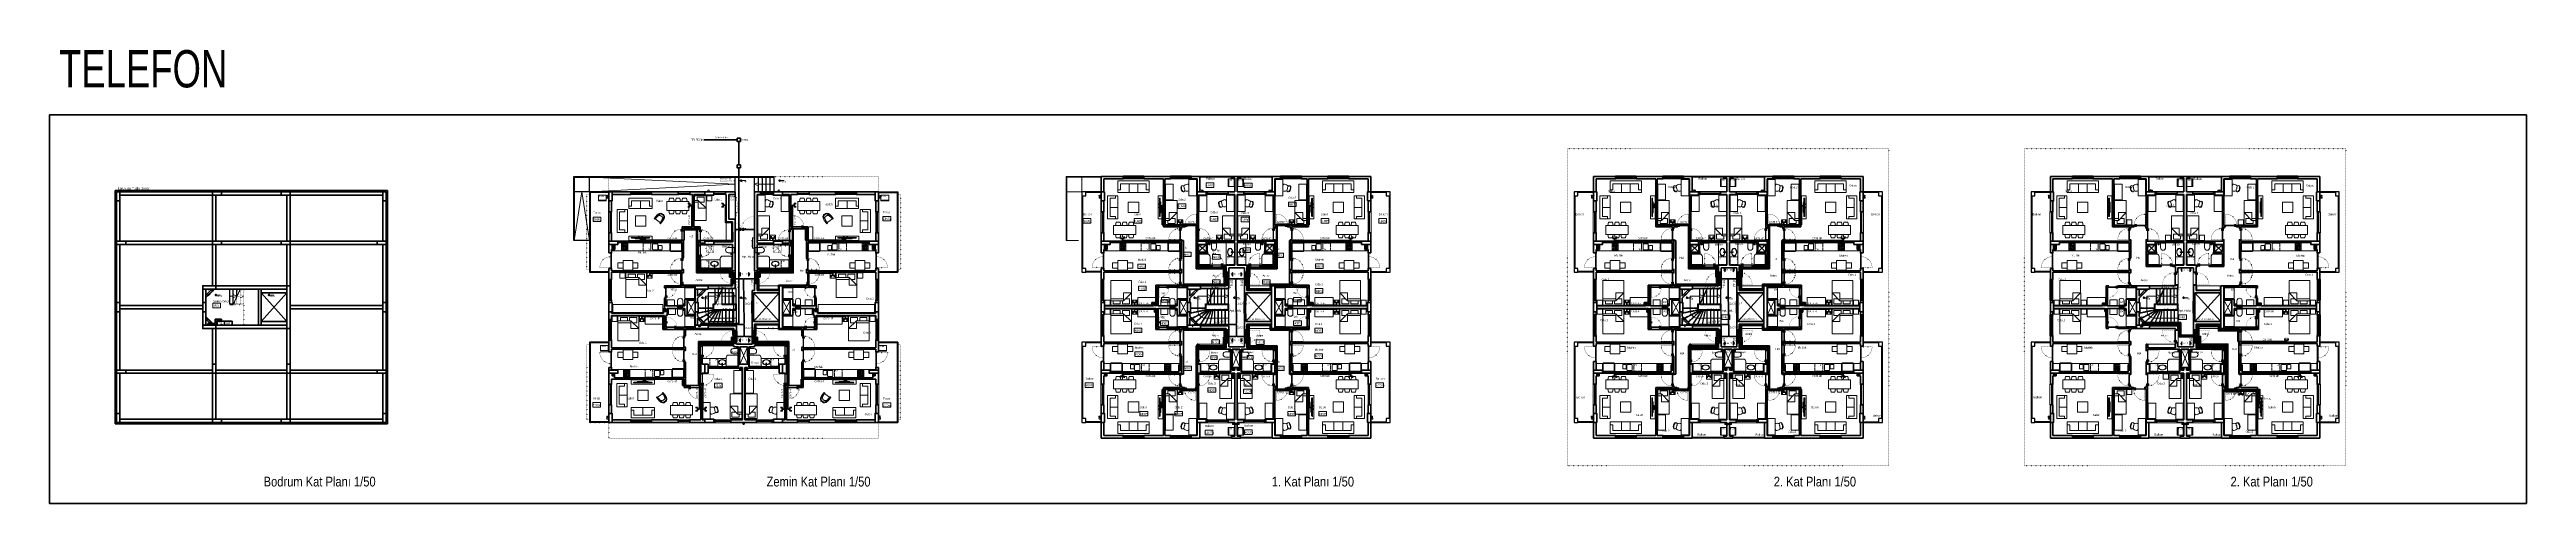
# Model space of a CAD drawing. Header units: millimetres. Extents: x 1852829 to 1882754, y -270850 to -231658.
# Drawn here: x 1853005 to 1872124, y -259851 to -256347 of the extents above; entities that cross this region are included whole.
import ezdxf
from ezdxf.enums import TextEntityAlignment as Align

# ---------------------------------------------------------------- set-up
doc = ezdxf.new("R2010")
doc.units = ezdxf.units.MM
for name, pattern in [('CONTINOUS', [0]), ('CONTINU', [0]), ('DOT', [0.25, 0, -0.25]), ('izdüşüm arka', [3.175, 0, -3.175]), ('izdüşüm ön', [9.525, 6.35, -3.175]), ('su yalıtım', [30, 12, -18])]:
    doc.linetypes.add(name, pattern=pattern)
for name, color, linetype, lineweight in [('a_ba', 6, 'Continuous', 50), ('a_doğrama', 251, 'Continuous', 20), ('a_duvar', 251, 'Continuous', 35), ('a_görünüş', 32, 'Continuous', 25), ('a_görünüş_ince', 8, 'Continuous', 20), ('a_izdüşüm_arka', 251, 'izdüşüm arka', 30), ('a_izdüşüm_ön', 6, 'izdüşüm ön', 9), ('a_not_kot', 251, 'Continuous', 13), ('a_not_mahal', 253, 'Continuous', 5), ('a_not_misc', 144, 'Continuous', 5), ('a_not_text', 7, 'Continuous', 13), ('a_tefriş', 8, 'Continuous', 20), ('a_yalıtım_su', 7, 'su yalıtım', 13), ('a_çerçeve_line', 7, 'Continuous', 50), ('Aydınlatma', 4, 'CONTINOUS', 35), ('Genel', 4, 'CONTINOUS', 40), ('m_yib', 65, 'Continuous', 20), ('Priz', 6, 'CONTINOUS', 40), ('Telefon', 2, 'CONTINOUS', 40)]:
    doc.layers.add(name, color=color, linetype=linetype, lineweight=lineweight)
doc.layers.add('a_basılmayacak', color=251, linetype='Continuous', lineweight=5, plot=False)
doc.layers.add('a_m2_taks', color=147, linetype='Continuous', plot=False)
doc.styles.add('Grupcad', font='arial.ttf', dxfattribs={"width": 0.7})
doc.styles.add('ROMANTUR', font='arial.ttf', dxfattribs={"width": 0.7})
doc.styles.get("Standard").update_dxf_attribs({"font": 'ARIALN.TTF'})

# ---------------------------------------------------------------- blocks, each defined once
blk = doc.blocks.new('K1')
at = {"layer": 'a_doğrama', "color": 251}
for points in [[(-18, -3), (-22, -3), (-22, 0), (2, 0), (2, -4), (-18, -4), (-18, -3)], [(-28, -93), (-25, -93)], [(-18, -98), (-22, -98), (-22, -100), (2, -100), (2, -96), (-18, -96), (-18, -98)], [(-15, -93), (-17, -93)]]:
    blk.add_lwpolyline(points, dxfattribs=at)
for points in [[(-25, -91), (-28, -91, -0.414214), (-28, -91), (-28, -82), (-30, -82), (-30, -91)], [(-24, -94), (-25, -94, -0.414214), (-25, -94), (-25, -91, -0.414214), (-25, -90), (-24, -90)], [(-18, -94), (-18, -94, 0.414214), (-17, -94), (-17, -91, 0.414214), (-18, -90), (-18, -90)], [(-17, -91), (-15, -91, 0.414214), (-14, -91), (-14, -82), (-12, -82), (-12, -91)]]:
    blk.add_lwpolyline(points, format="xyb", dxfattribs=at)
blk.add_lwpolyline([(-18, -14), (-18, -4), (-18, -3), (-23, -3), (-23, -3), (-23, -2), (-24, -2), (-24, -3), (-24, -13), (-24, -88), (-24, -98), (-24, -98), (-23, -98), (-23, -98), (-23, -97), (-18, -97), (-18, -96), (-18, -87)], close=True, dxfattribs=at)
for centre, start, end in [((-28, -91), 180, 270), ((-15, -91), 270, 0)]:
    blk.add_arc(centre, 2.5, start, end, dxfattribs=at)
at = {"layer": 'a_görünüş_ince', "color": 251}
blk.add_line((2, -6), (2, -94), dxfattribs=at)
at = {"layer": 'a_izdüşüm_arka', "color": 251, "linetype": 'DOT', "ltscale": 20}
blk.add_line((-24, -2), (-120, -2), dxfattribs=at)
blk.add_arc((-24, -2), 96, 180, 270, dxfattribs=at)
blk = doc.blocks.new('K2')
at = {"layer": 'a_doğrama', "color": 251, "linetype": 'Continuous'}
for p, q in [((-13, 88), (-13, 2)), ((-13, 88), (-9, 88)), ((-13, 2), (-9, 2)), ((-12, 90), (-12, 88)), ((-12, 90), (-10, 90)), ((-12, 0), (-12, 2)), ((-12, 0), (-10, 0)), ((-9, 88), (-9, 2))]:
    blk.add_line(p, q, dxfattribs=at)
at = {"layer": 'a_doğrama', "color": 251}
for points in [[(-14, 80), (-17, 80, 0.414214), (-17, 80), (-17, 71), (-19, 71), (-19, 80)], [(-13, 83), (-14, 83, 0.414214), (-14, 83), (-14, 80, 0.414214), (-14, 79), (-13, 79)], [(-9, 83), (-8, 83, -0.414214), (-8, 83), (-8, 80, -0.414214), (-8, 79), (-9, 79)], [(-8, 80), (-5, 80, -0.414214), (-5, 80), (-5, 71), (-3, 71), (-3, 80)]]:
    blk.add_lwpolyline(points, format="xyb", dxfattribs=at)
for points in [[(-17, 82), (-14, 82)], [(-5, 82), (-8, 82)]]:
    blk.add_lwpolyline(points, dxfattribs=at)
at = {"layer": 'a_doğrama', "color": 251, "linetype": 'Continuous'}
for points in [[(0, 90), (2, 90), (2, 87), (-9, 87)], [(0, 0), (2, 0), (2, 3), (-9, 3)]]:
    blk.add_lwpolyline(points, dxfattribs=at)
at = {"layer": 'a_doğrama', "color": 251}
for centre, start, end in [((-17, 80), 90, 180), ((-5, 80), 0, 90)]:
    blk.add_arc(centre, 2.5, start, end, dxfattribs=at)
at = {"layer": 'a_izdüşüm_arka', "color": 251}
blk.add_lwpolyline([(-99, 2), (-13, 2)], dxfattribs=at)
blk.add_arc((-13, 2), 86.2, 90, 180, dxfattribs=at)
blk = doc.blocks.new('klozet')
at = {"layer": 'a_tefriş'}
blk.add_line((20, 0), (-20, 0), dxfattribs=at)
for points in [[(-20, 0), (-20, -15), (20, -15), (20, 0)], [(-20, -50), (-20, -15)], [(20, -50), (20, -15)]]:
    blk.add_lwpolyline(points, dxfattribs=at)
blk.add_arc((0, -50), 20, 180, 360, dxfattribs=at)
blk = doc.blocks.new('kapı_c_blok')
at = {"layer": 'a_doğrama', "linetype": 'Continuous'}
for p, q in [((5, 14), (8, 14)), ((5, 14), (5, 12)), ((55, 15), (8, 15)), ((8, 15), (8, 10)), ((55, 10), (8, 10)), ((55, 15), (152, 15)), ((55, 15), (55, 10)), ((55, 15), (55, 10)), ((55, 10), (152, 10)), ((152, 15), (152, 10)), ((155, 14), (152, 14)), ((155, 14), (155, 12))]:
    blk.add_line(p, q, dxfattribs=at)
for points in [[(5, 2), (5, 0), (9, 0), (9, 10)], [(155, 2), (155, 0), (151, 0), (151, 10)]]:
    blk.add_lwpolyline(points, dxfattribs=at)
at = {"layer": 'a_doğrama'}
for points in [[(47, 16), (47, 18, 0.414214), (47, 19), (38, 19), (38, 21), (47, 21)], [(47, 9), (47, 7, -0.414214), (47, 6), (38, 6), (38, 4), (47, 4)], [(50, 15), (50, 15, 0.414214), (50, 16), (47, 16, 0.414214), (46, 15), (46, 15)], [(50, 10), (50, 10, -0.414214), (50, 9), (47, 9, -0.414214), (46, 10), (46, 10)], [(60, 15), (60, 15, -0.414214), (60, 16), (63, 16, -0.414214), (64, 15), (64, 15)], [(60, 10), (60, 10, 0.414214), (60, 9), (63, 9, 0.414214), (64, 10), (64, 10)], [(63, 16), (63, 18, -0.414214), (63, 19), (72, 19), (72, 21), (63, 21)], [(63, 9), (63, 7, 0.414214), (63, 6), (72, 6), (72, 4), (63, 4)]]:
    blk.add_lwpolyline(points, format="xyb", dxfattribs=at)
for points in [[(49, 18), (49, 16)], [(49, 7), (49, 9)], [(61, 18), (61, 16)], [(61, 7), (61, 9)]]:
    blk.add_lwpolyline(points, dxfattribs=at)
for centre, start, end in [((47, 18), 359.9992, 89.9992), ((47, 7), 269.9992, 359.9992), ((63, 18), 90.0008, 180.0008), ((63, 7), 180.0008, 270.0008)]:
    blk.add_arc(centre, 2.5, start, end, dxfattribs=at)
at = {"layer": 'a_izdüşüm_arka', "ltscale": 2}
for points in [[(8, 15), (8, 62)], [(152, 15), (152, 112)]]:
    blk.add_lwpolyline(points, dxfattribs=at)
for centre, radius, start, end in [((8, 15), 47, 359.9985, 90), ((152, 15), 97.1, 90.0857, 179.918)]:
    blk.add_arc(centre, radius, start, end, dxfattribs=at)
blk = doc.blocks.new('k_80')
at = {"layer": 'a_doğrama', "color": 251, "linetype": 'Continuous'}
for p, q in [((-80, 2), (-78, 2)), ((-80, 2), (-80, 0)), ((-78, 3), (-2, 3)), ((-78, 3), (-78, -2)), ((-2, 3), (-2, -2)), ((0, 2), (-2, 2)), ((0, 2), (0, 0)), ((-78, -2), (-2, -2))]:
    blk.add_line(p, q, dxfattribs=at)
at = {"layer": 'a_doğrama', "color": 251}
for points in [[(-73, 3), (-73, 4, -0.414214), (-73, 4), (-70, 4, -0.414214), (-69, 4), (-69, 3)], [(-70, 4), (-70, 7, -0.414214), (-70, 7), (-61, 7), (-61, 9), (-70, 9)], [(-73, -2), (-73, -2, 0.414214), (-73, -2), (-70, -2, 0.414214), (-69, -2), (-69, -2)], [(-70, -2), (-70, -5, 0.414214), (-70, -5), (-61, -5), (-61, -7), (-70, -7)]]:
    blk.add_lwpolyline(points, format="xyb", dxfattribs=at)
for points in [[(-72, 7), (-72, 4)], [(-72, -5), (-72, -2)]]:
    blk.add_lwpolyline(points, dxfattribs=at)
at = {"layer": 'a_doğrama', "color": 251, "linetype": 'Continuous'}
for points in [[(-80, -10), (-80, -12), (-77, -12), (-77, -2)], [(0, -10), (0, -12), (-3, -12), (-3, -2)]]:
    blk.add_lwpolyline(points, dxfattribs=at)
at = {"layer": 'a_doğrama', "color": 251}
for centre, start, end in [((-70, 7), 90, 180), ((-70, -5), 180, 270)]:
    blk.add_arc(centre, 2.5, start, end, dxfattribs=at)
at = {"layer": 'a_izdüşüm_arka', "color": 251, "linetype": 'DOT', "ltscale": 20}
blk.add_line((-2, 79), (-2, 3), dxfattribs=at)
blk.add_arc((-2, 3), 76.2, 90, 180, dxfattribs=at)
blk = doc.blocks.new('M1')
at = {"layer": 'a_doğrama', "linetype": 'Continuous'}
for p, q in [((-24, 6), (-30, 6)), ((-30, 0), (-30, 6)), ((-24, 0), (-30, 0)), ((-24, 0), (-24, 6)), ((30, 6), (24, 6)), ((24, 6), (24, 0)), ((30, 0), (30, 6)), ((30, 0), (24, 0))]:
    blk.add_line(p, q, dxfattribs=at)
at = {"layer": 'a_doğrama'}
for p, q in [((24, 3), (-24, 3)), ((24, 2), (-24, 2))]:
    blk.add_line(p, q, dxfattribs=at)
for points in [[(-28, -1), (-28, 0), (-32, 0), (-32, -2), (-29, -2)], [(28, -1), (28, 0), (32, 0), (32, -2), (29, -2)]]:
    blk.add_lwpolyline(points, close=True, dxfattribs=at)
at = {"layer": 'a_görünüş_ince'}
for p, q in [((24, 6), (-24, 6)), ((-24, 0), (24, 0))]:
    blk.add_line(p, q, dxfattribs=at)
blk = doc.blocks.new('160p')
at = {"layer": 'a_doğrama', "color": 251}
for points in [[(-6, -6), (-6, 0), (-12, 0), (-12, -6)], [(0, -6), (0, 0), (-6, 0), (-6, -6)], [(-6, -83), (-6, -77), (-12, -77), (-12, -83)], [(-6, -160), (-6, -154), (-12, -154), (-12, -160)], [(0, -83), (0, -77), (-6, -77), (-6, -83)], [(0, -160), (0, -154), (-6, -154), (-6, -160)]]:
    blk.add_lwpolyline(points, close=True, dxfattribs=at)
for points in [[(2, -1), (2, 2), (0, 2), (0, -2), (1, -2), (2, -1)], [(-9, -6), (-9, -77)], [(-8, -6), (-8, -77)], [(-3, -83), (-3, -154)], [(-2, -83), (-2, -154)], [(2, -159), (2, -162), (0, -162), (0, -158), (1, -158), (2, -159)]]:
    blk.add_lwpolyline(points, dxfattribs=at)
at = {"layer": 'a_görünüş_ince', "color": 251}
for points in [[(-22, -160), (-24, -160), (-24, 0), (-22, 0)], [(-12, -77), (-12, -6)], [(-12, -154), (-12, -83)], [(-6, -77), (-6, -6)], [(-6, -77), (-6, -6)], [(-6, -154), (-6, -83)], [(-6, -154), (-6, -83)], [(0, -77), (0, -6)], [(0, -154), (0, -83)]]:
    blk.add_lwpolyline(points, dxfattribs=at)
blk = doc.blocks.new('120_p_c_blok')
at = {"layer": 'a_doğrama'}
for points in [[(1, 2), (-2, 2), (-2, 0), (2, 0), (2, 1), (1, 2)], [(119, 2), (122, 2), (122, 0), (118, 0), (118, 1), (119, 2)], [(57, -2), (6, -2)], [(57, -4), (6, -4)], [(114, -8), (63, -8)], [(114, -10), (63, -10)]]:
    blk.add_lwpolyline(points, dxfattribs=at)
for points in [[(0, 0), (6, 0), (6, -6), (0, -6)], [(57, 0), (63, 0), (63, -6), (57, -6)], [(114, 0), (120, 0), (120, -6), (114, -6)], [(0, -6), (6, -6), (6, -12), (0, -12)], [(57, -6), (63, -6), (63, -12), (57, -12)], [(114, -6), (120, -6), (120, -12), (114, -12)]]:
    blk.add_lwpolyline(points, close=True, dxfattribs=at)
at = {"layer": 'a_görünüş_ince'}
for points in [[(6, 0), (57, 0)], [(63, 0), (114, 0)], [(0, -22), (0, -24), (120, -24), (120, -22)], [(6, -6), (57, -6)], [(6, -6), (57, -6)], [(6, -12), (57, -12)], [(63, -6), (114, -6)], [(63, -6), (114, -6)], [(63, -12), (114, -12)]]:
    blk.add_lwpolyline(points, dxfattribs=at)
blk = doc.blocks.new('kapı_120_c_blok')
at = {"layer": 'a_doğrama', "color": 251}
for points in [[(-2, 119), (-2, 122), (0, 122), (0, 118), (-1, 118), (-2, 119)], [(-2, 1), (-2, -2), (0, -2), (0, 2), (-1, 2), (-2, 1)], [(2, 114), (2, 96)], [(2, 84), (2, 12)], [(4, 114), (4, 96)], [(4, 84), (4, 12)]]:
    blk.add_lwpolyline(points, dxfattribs=at)
for points in [[(0, 114), (6, 114), (6, 120), (0, 120)], [(0, 90), (6, 90), (6, 96), (0, 96)], [(0, 84), (6, 84), (6, 90), (0, 90)], [(0, 6), (6, 6), (6, 12), (0, 12)], [(0, 0), (6, 0), (6, 6), (0, 6)]]:
    blk.add_lwpolyline(points, close=True, dxfattribs=at)
at = {"layer": 'a_görünüş_ince', "color": 251}
for points in [[(0, 114), (0, 96)], [(0, 84), (0, 12)], [(6, 114), (6, 96)], [(6, 84), (6, 12)]]:
    blk.add_lwpolyline(points, dxfattribs=at)
at = {"layer": 'a_izdüşüm_arka', "color": 251}
blk.add_lwpolyline([(6, 6), (90, 6)], dxfattribs=at)
blk.add_arc((6, 6), 84, 0, 90, dxfattribs=at)
blk = doc.blocks.new('90_p_c_blok')
at = {"layer": 'a_doğrama'}
for points in [[(1, 2), (-2, 2), (-2, 0), (2, 0), (2, 1), (1, 2)], [(89, 2), (92, 2), (92, 0), (88, 0), (88, 1), (89, 2)], [(84, -3), (6, -3)], [(84, -4), (6, -4)]]:
    blk.add_lwpolyline(points, dxfattribs=at)
for points in [[(0, 0), (6, 0), (6, -6), (0, -6)], [(0, -6), (6, -6), (6, -12), (0, -12)], [(84, 0), (90, 0), (90, -6), (84, -6)], [(84, -6), (90, -6), (90, -12), (84, -12)]]:
    blk.add_lwpolyline(points, close=True, dxfattribs=at)
at = {"layer": 'a_görünüş_ince'}
for points in [[(0, -22), (0, -24), (90, -24), (90, -22)], [(6, 0), (84, 0)], [(6, -6), (84, -6)], [(6, -6), (84, -6)], [(6, -12), (84, -12)]]:
    blk.add_lwpolyline(points, dxfattribs=at)
blk = doc.blocks.new('baca_şönt')
at = {"layer": 'a_duvar'}
h = blk.add_hatch(color=256, dxfattribs=at)
h.dxf.hatch_style = 1
h.paths.add_polyline_path([(21.5, -5), (21.5, -17), (35, -17)])
h.paths.add_polyline_path([(4, -5), (4, -17), (17.5, -17)])
for p, q in [((4, -5), (17.5, -17)), ((17.5, -5), (17.5, -17)), ((21.5, -5), (21.5, -17)), ((21.5, -5), (35, -17))]:
    blk.add_line(p, q, dxfattribs=at)
blk.add_lwpolyline([(0, -21), (39, -21), (39, -1), (0, -1)], close=True, dxfattribs=at)
for points in [[(17.5, -5), (4, -5), (4, -17), (17.5, -17)], [(21.5, -17), (35, -17), (35, -5), (21.5, -5)]]:
    blk.add_lwpolyline(points, dxfattribs=at)
blk = doc.blocks.new('baca_müstakil')
at = {"layer": 'a_duvar'}
h = blk.add_hatch(color=256, dxfattribs=at)
h.dxf.hatch_style = 1
h.paths.add_polyline_path([(5, -5, 0.198912), (3, -10, 0.668179), (14, -14)])
blk.add_line((5, -5), (14, -14), dxfattribs=at)
blk.add_lwpolyline([(0, -19), (19, -19), (19, 0), (0, 0)], close=True, dxfattribs=at)
blk.add_circle((10, -10), 6.5, dxfattribs=at)
blk = doc.blocks.new('tefriş_koltuk_202x90')
at = {"layer": 'a_tefriş'}
for p, q in [((-79, -68), (-101, -68)), ((0, -90), (0, -22)), ((79, -68), (101, -68))]:
    blk.add_line(p, q, dxfattribs=at)
for points in [[(101, -90), (101, 0), (-101, 0), (-101, -90), (101, -90)], [(79, -68), (79, -22), (-79, -22), (-79, -68)]]:
    blk.add_lwpolyline(points, dxfattribs=at)
blk = doc.blocks.new('tefirş_tv')
at = {"layer": 'a_tefriş'}
for points in [[(60, 4), (60, 5, 0.414214), (55, 10), (-55, 10, 0.414214), (-60, 5), (-60, 4)], [(35, 10), (35, 10, 0.414214), (30, 15), (-30, 15, 0.414214), (-35, 10), (-35, 10)]]:
    blk.add_lwpolyline(points, format="xyb", close=True, dxfattribs=at)
blk = doc.blocks.new('berjer')
at = {"layer": 'a_tefriş'}
for p, q in [((-45, 45), (-49, 41)), ((-41, 41), (-46, 37)), ((-45, 45), (-41, 49)), ((-41, 41), (-37, 46)), ((-31, 31), (-36, 27)), ((-31, 31), (-27, 36)), ((0, 0), (-17, -17)), ((0, 0), (17, 17)), ((21, 14), (4, 31)), ((26, 19), (9, 36)), ((26, 19), (21, 14)), ((-19, -26), (-36, -9)), ((-14, -21), (-31, -4)), ((-19, -26), (-14, -21))]:
    blk.add_line(p, q, dxfattribs=at)
for centre, radius, start, end in [((-27, 25), 27.6, 159.0996, 198.2964), ((-49, 19), 5.5, 213.0064, 279.6844), ((-39, 30), 15.5, 135, 162.0844), ((17, 45), 76, 203.7042, 225), ((-18, 23), 31.5, 162.3914, 198.167), ((-23, 18), 25.2, 169.88, 190.627), ((-39, 30), 10.2, 135, 162.0844), ((-123, -19), 85.7, 24.4555, 29.0546), ((18, 46), 69.9, 204.6176, 224.9029), ((-30, 39), 15.5, 107.9156, 135), ((-23, 17), 15.9, 152.5064, 212.5888), ((-30, 39), 10.2, 107.9156, 135), ((-30, 21), 8.21, 134.8943, 152.5064), ((49, 54), 97, 207.6213, 226.668), ((-25, 28), 27.3, 71.2858, 110.6993), ((-24, 18), 31.1, 71.4354, 107.3961), ((-21, 30), 8.21, 117.4936, 135.1057), ((-17, 23), 15.9, 57.4112, 117.4936), ((-19, 24), 24.6, 78.6027, 99.5819), ((19, 123), 85.7, 240.9454, 245.5445), ((-46, -18), 69.9, 45.0971, 65.3824), ((-19, 49), 5.5, 350.3156, 56.9936), ((-45, -17), 76, 45, 66.6891), ((-54, -49), 97, 43.332, 62.3787), ((16, 17), 0.4, 315, 46.0366), ((111, 119), 138, 227.0869, 229.3484), ((21, 14), 0.2, 229.3484, 315), ((26, 19), 0.2, 315, 45), ((-19, -26), 0.2, 225, 315), ((-17, -16), 0.4, 223.9634, 315), ((-119, -111), 138, 40.6516, 42.9131), ((-14, -21), 0.2, 315, 40.6516)]:
    blk.add_arc(centre, radius, start, end, dxfattribs=at)
blk = doc.blocks.new('A$C2A0A03CE')
at = {"layer": 'a_tefriş'}
for p, q in [((-54, -24), (-54, 24)), ((-54, 24), (0, 24)), ((-49, 24), (-49, -24)), ((-47, 21), (-47, -21)), ((-40, 11), (-47, 11)), ((-25, 0), (-47, 0)), ((-27, 22), (-45, 22)), ((-36, 22), (-36, 16)), ((-36, 7), (-36, -8)), ((-25, 11), (-31, 11)), ((-25, -21), (-25, 21)), ((-23, -21), (-23, 21)), ((-17, 11), (-23, 11)), ((-2, 0), (-23, 0)), ((-22, 22), (-4, 22)), ((-13, 22), (-13, 15)), ((-13, 8), (-13, -7)), ((-2, 11), (-9, 11)), ((-2, 21), (-2, -21)), ((0, -24), (0, 24)), ((-54, -24), (0, -24)), ((-39, -11), (-47, -11)), ((-45, -22), (-27, -22)), ((-36, -15), (-36, -22)), ((-25, -11), (-32, -11)), ((-18, -11), (-23, -11)), ((-4, -22), (-22, -22)), ((-13, -16), (-13, -22)), ((-2, -11), (-9, -11))]:
    blk.add_line(p, q, dxfattribs=at)
for centre, radius in [((-51, 11), 1.8), ((-51, 4), 1.8), ((-36, 11), 5.4), ((-36, 11), 4.5), ((-13, 11), 4.5), ((-13, 11), 3.6), ((-51, -4), 1.8), ((-51, -11), 1.8), ((-36, -11), 4.5), ((-36, -11), 3.6), ((-13, -11), 5.4), ((-13, -11), 4.5)]:
    blk.add_circle(centre, radius, dxfattribs=at)
for centre, start, end in [((-45, 21), 90, 180), ((-27, 21), 0, 90), ((-22, 21), 90, 180), ((-4, 21), 0, 90), ((-45, -21), 180, 270), ((-27, -21), 270, 0), ((-22, -21), 180, 270), ((-4, -21), 270, 0)]:
    blk.add_arc(centre, 1.8, start, end, dxfattribs=at)
blk = doc.blocks.new('tefriş_yatak_çift')
at = {"layer": 'a_tefriş'}
for points in [[(-85, -5), (-85, -45), (-125, -45), (-125, -5)], [(80, -195), (80, -5), (-80, -5), (-80, -195)], [(85, -5), (85, -45), (125, -45), (125, -5)]]:
    blk.add_lwpolyline(points, close=True, dxfattribs=at)
for points in [[(-80, -40), (20, -40), (80, -100), (20, -100), (20, -40)], [(-80, -55), (20, -55)], [(-6, -40), (-6, -15), (-61, -15), (-61, -40)], [(35, -55), (65, -55), (65, -15), (10, -15), (10, -40)]]:
    blk.add_lwpolyline(points, dxfattribs=at)
blk = doc.blocks.new('tefriş_yatak tek')
at = {"layer": 'a_tefriş'}
for points in [[(0, -0.45), (-1.9, -0.45), (-1.9, 0.45), (0, 0.45)], [(-1.9, -0.5), (-1.5, -0.5), (-1.5, -0.9), (-1.9, -0.9)]]:
    blk.add_lwpolyline(points, close=True, dxfattribs=at)
for points in [[(-1.4, 0), (-1.4, -0.3), (-1.8, -0.3), (-1.8, 0.25), (-1.55, 0.25)], [(-1.55, 0.45), (-1.55, 0.15), (-0.95, -0.45), (-0.95, 0.15), (-1.55, 0.15)], [(-1.4, 0.45), (-1.4, 0.15)]]:
    blk.add_lwpolyline(points, dxfattribs=at)
blk = doc.blocks.new('tefriş_sandalye')
at = {"layer": 'a_tefriş'}
blk.add_line((0, -18), (0, 18), dxfattribs=at)
at = {"layer": 'a_tefriş', "extrusion": (0, 0, -1)}
for centre, major_axis, start_param, end_param in [((16, -34), (38.7, 38.7), 5.200723, 5.79406), ((49, 10), (13, -13), 2.664537, 2.7784), ((49, 10), (13, -13), 2.664537, 2.7784), ((62, 15), (21.8, -21.8), 1.757107, 2.385975), ((62, 15), (21.8, -21.8), 1.757107, 2.385975), ((49, 10), (13, -13), 2.7784, 3.245118), ((66, -1), (21.8, -21.8), 1.802816, 2.431683), ((66, -1), (21.8, -21.8), 1.802816, 2.431683), ((43, 17), (6.76, 6.76), 4.815914, 6.34704), ((17, -6), (28.8, 28.8), 6.26556, 7.321949), ((17, -6), (28.8, 28.8), 6.26556, 7.321949), ((17, -6), (31.4, -31.4), -1.506941, -0.587454), ((-154, -80), (117, -117), -1.166716, -1.087708), ((11, -28), (4.99, -4.99), 0.687369, 2.053884), ((2, 19), (38.7, -38.7), -0.034473, 0.601946), ((53, -4), (13, -13), 1.410391, 1.524253), ((53, -4), (13, -13), 1.410391, 1.524253), ((53, -4), (13, 13), 2.514469, 2.981187), ((51, -13), (6.76, -6.76), -0.587454, 0.943672)]:
    blk.add_ellipse(centre, major_axis=major_axis, ratio=1, start_param=start_param, end_param=end_param, dxfattribs=at)
blk = doc.blocks.new('tefriş_süzgeç')
at = {"layer": 'a_tefriş'}
for p, q in [((5, 0), (-5, 0)), ((-5, 0), (-5, -10)), ((5, -10), (5, 0)), ((-5, -10), (5, -10)), ((-4, -5), (-4, -5)), ((-3, -3), (-3, -2)), ((-3, -5), (-3, -5)), ((-3, -8), (-3, -8)), ((-2, -3), (-2, -3)), ((-1, -4), (-2, -4)), ((-2, -5), (-2, -5)), ((-1, -6), (-2, -7)), ((-2, -7), (-2, -7)), ((0, -2), (0, -1)), ((0, -3), (0, -2)), ((0, -3), (0, -4)), ((0, -7), (0, -7)), ((0, -8), (0, -8)), ((0, -9), (0, -9)), ((1, -4), (1, -4)), ((1, -6), (1, -7)), ((2, -3), (3, -2)), ((2, -3), (2, -3)), ((2, -5), (2, -5)), ((2, -7), (2, -7)), ((2, -8), (3, -8)), ((3, -5), (3, -5)), ((4, -5), (4, -5))]:
    blk.add_line(p, q, dxfattribs=at)
for centre, radius, start, end in [((0, -5), 4.06, 134.2896, 180), ((0, -5), 3.56, 134.2896, 180), ((0, -5), 3.06, 180, 225), ((0, -5), 2.56, 180, 225), ((0, -5), 4.06, 225, 270), ((0, -5), 3.56, 225, 270), ((0, -4), 2.4, 84.5943, 143.2016), ((0, -5), 2.44, 90.343, 138.1212), ((0, -5), 2.06, 134.2896, 180), ((0, -5), 1.56, 134.2896, 180), ((0, -5), 2.06, 225, 270), ((0, -5), 1.56, 225, 270), ((0, -5), 4.06, 45, 90), ((0, -5), 3.56, 45, 90), ((0, -5), 2.06, 45, 90), ((0, -5), 1.56, 45, 90), ((0, -5), 3.06, 270, 315.7104), ((0, -5), 2.56, 270, 315.7104), ((0, -5), 2.06, 314.2896, 360), ((0, -5), 1.56, 314.2896, 360), ((0, -5), 3.06, 360, 45), ((0, -5), 2.56, 360, 45), ((0, -5), 3.56, 314.2896, 360), ((0, -5), 4.06, 314.2896, 360)]:
    blk.add_arc(centre, radius, start, end, dxfattribs=at)
blk = doc.blocks.new('tefriş_koltuk_242x90')
at = {"layer": 'a_tefriş'}
for p, q in [((-99, -68), (-121, -68)), ((-34, -22), (-34, -90)), ((34, -22), (34, -90)), ((99, -68), (121, -68))]:
    blk.add_line(p, q, dxfattribs=at)
for points in [[(-121, -90), (-121, 0), (121, 0), (121, -90), (-121, -90)], [(-99, -68), (-99, -22), (99, -22), (99, -68)]]:
    blk.add_lwpolyline(points, dxfattribs=at)
blk = doc.blocks.new('merdiven_c_blok')
at = {"layer": 'a_görünüş', "color": 253}
for p, q in [((2, 0), (8, 0)), ((-288, -191), (-170, -167)), ((-283, -153), (-170, -153)), ((-273, -231), (-155, -170)), ((-243, -260), (-147, -170)), ((-212, -283), (-137, -170)), ((-175, -288), (-125, -170)), ((-170, -170), (-170, -120)), ((-170, -120), (-154, -120)), ((8, -170), (-170, -170)), ((-165, -165), (-165, -125)), ((-165, -125), (-157, -125)), ((3, -165), (-165, -165)), ((-157, -2), (-157, -120)), ((-151, -125), (3, -125)), ((-149, -120), (8, -120)), ((-136, -288), (-112, -170)), ((-130, -2), (-130, -67)), ((-130, -79), (-130, -120)), ((-103, -2), (-103, -7)), ((-103, -19), (-103, -120)), ((-97, -288), (-97, -170)), ((-76, -2), (-76, -120)), ((-70, -288), (-70, -170)), ((-49, -2), (-49, -120)), ((-43, -288), (-43, -170)), ((-22, -2), (-22, -120)), ((-16, -288), (-16, -170)), ((5, 0), (5, -120)), ((11, -288), (11, -170))]:
    blk.add_line(p, q, dxfattribs=at)
for points in [[(3, -125), (3, -165)], [(8, -120), (8, -170)]]:
    blk.add_lwpolyline(points, dxfattribs=at)
at = {"layer": 'a_izdüşüm_ön', "color": 253}
for p, q in [((-290, -189), (-170, -164)), ((-285, -150), (-170, -150)), ((-277, -229), (-162, -170)), ((-245, -258), (-151, -170)), ((-217, -285), (-140, -170)), ((-179, -290), (-128, -170)), ((-154, 0), (-154, -120)), ((-139, -290), (-115, -170)), ((-127, 0), (-127, -60)), ((-127, -72), (-127, -120)), ((-100, -12), (-100, -120)), ((-100, -290), (-100, -170)), ((-73, 0), (-73, -120)), ((-73, -290), (-73, -170)), ((-46, 0), (-46, -120)), ((-46, -290), (-46, -170)), ((-19, 0), (-19, -120)), ((-19, -290), (-19, -170)), ((8, 0), (8, -120)), ((8, -290), (8, -170))]:
    blk.add_line(p, q, dxfattribs=at)
at = {"layer": 'a_not_misc', "color": 253}
for p, q in [((-230, -60), (-154, -60)), ((-230, -170), (-230, -60)), ((-122, -60), (-19, -60)), ((8, -230), (-170, -230))]:
    blk.add_line(p, q, dxfattribs=at)
for points in [[(-100, 0), (-157, -125)], [(-95, 0), (-151, -125)], [(-127, -60), (-154, -47)], [(-127, -60), (-154, -73)], [(8, -60), (-19, -47)], [(8, -60), (-19, -73)]]:
    blk.add_lwpolyline(points, dxfattribs=at)
blk.add_arc((-170, -170), 60, 180, 270, dxfattribs=at)
at = {"layer": 'a_not_text', "color": 253}
for s, p in [('12', (-277, -146)), ('11', (-277, -180)), ('13', (-151, -12)), ('14', (-124, -12)), ('15', (-97, -12)), ('16', (-70, -12)), ('17', (-43, -12)), ('18', (-16, -12)), ('19', (11, -12)), ('10', (-277, -221)), ('9', (-273, -276)), ('8', (-222, -279)), ('7', (-183, -284)), ('6', (-145, -284)), ('5', (-107, -284)), ('4', (-80, -284)), ('3', (-53, -284)), ('2', (-26, -284)), ('1', (1, -284))]:
    blk.add_text(s, height=6, dxfattribs=at).set_placement(p)
blk = doc.blocks.new('sembol_kot')
at = {"layer": 'a_not_kot'}
for points in [[(0, 10), (0, 0), (10, 0, 0.414214)], [(0, 0), (-10, 0, 0.414214), (0, -10)]]:
    blk.add_hatch(color=256, dxfattribs=at).paths.add_polyline_path(points)
for p, q in [((0, 15), (0, -15)), ((-15, 0), (60, 0))]:
    blk.add_line(p, q, dxfattribs=at)
blk.add_circle((0, 0), 10, dxfattribs=at)
blk = doc.blocks.new('kb')
at = {"layer": 'a_doğrama'}
blk.add_line((11, -41), (12, -43), dxfattribs=at)
for points in [[(11, -41), (12, -40)], [(11, -41), (21, -51)], [(12, -40), (22, -50)], [(53, -15), (20, -48)], [(55, -17), (21, -51)], [(45, -7), (46, -6)], [(45, -7), (55, -17)], [(48, -7), (46, -6)], [(55, -14), (56, -16)], [(56, -16), (55, -17)]]:
    blk.add_lwpolyline(points, dxfattribs=at)
at = {"layer": 'a_duvar'}
for points in [[(55, 0), (48, -7)], [(69, 0), (55, -14)], [(12, -43), (0, -55)], [(19, -50), (0, -69)], [(12, -43), (19, -50)], [(48, -7), (55, -14)]]:
    blk.add_lwpolyline(points, dxfattribs=at)
at = {"layer": 'a_görünüş_ince'}
blk.add_lwpolyline([(45, -7), (12, -40)], dxfattribs=at)
blk = doc.blocks.new('kombi')
at = {"layer": 'a_tefriş', "lineweight": 20}
for p, q in [((-5, 60), (40, 60)), ((-5, 0), (-5, 60)), ((40, 0), (-5, 0)), ((1, 0), (1, 60)), ((40, 60), (40, 0)), ((69, 60), (69, 0)), ((114, 60), (69, 60)), ((69, 0), (114, 0)), ((108, 0), (108, 60)), ((114, 0), (114, 60))]:
    blk.add_line(p, q, dxfattribs=at)
at = {"layer": 'a_not_mahal'}
for p in [(5, 47), (73, 47)]:
    blk.add_text('Kombi', height=10, dxfattribs=at).set_placement(p)
blk = doc.blocks.new('ASAGIDAN GELEN HAT')
at = {"linetype": 'Continuous'}
blk.add_hatch(color=0, dxfattribs=at).paths.add_polyline_path([(-6, -3), (-3, -6), (0, 0)])
h = blk.add_hatch(color=7, dxfattribs=at)
edge = h.paths.add_edge_path()
edge.add_arc((0, 0), 1.75, 0, 360)
at = {"color": 0, "linetype": 'Continuous'}
for p, q in [((-18, -18), (0, 0)), ((0, 0), (-6, -3)), ((0, 0), (-3, -6)), ((-6, -3), (-3, -6))]:
    blk.add_line(p, q, dxfattribs=at)
at = {"color": 7, "linetype": 'Continuous'}
blk.add_circle((0, 0), 1.75, dxfattribs=at)
blk = doc.blocks.new('YUKARIYA GIDEN HAT')
at = {"linetype": 'Continuous'}
h = blk.add_hatch(color=7, dxfattribs=at)
edge = h.paths.add_edge_path()
edge.add_arc((0, 0), 1.75, 0, 360)
blk.add_hatch(color=0, dxfattribs=at).paths.add_polyline_path([(12, 14), (14, 12), (18, 18)])
at = {"color": 0, "linetype": 'Continuous'}
for p, q in [((0, 0), (18, 18)), ((18, 18), (12, 14)), ((12, 14), (14, 12)), ((18, 18), (14, 12))]:
    blk.add_line(p, q, dxfattribs=at)
at = {"color": 7, "linetype": 'Continuous'}
blk.add_circle((0, 0), 1.75, dxfattribs=at)
blk = doc.blocks.new('ASAGIDAN YUKARIYA HAT')
at = {"color": 0, "linetype": 'CONTINOUS'}
for name in ['ASAGIDAN GELEN HAT', 'YUKARIYA GIDEN HAT']:
    blk.add_blockref(name, (0, 0), dxfattribs=at)
blk = doc.blocks.new('ZayıfAkımPanosu')
at = {"layer": 'Priz'}
h = blk.add_hatch(dxfattribs=at)
h.set_pattern_fill('GOST_GROUND', color=256)
h.set_pattern_definition([(45, (-1866208.597, 256590.195), (14.142135624, 0), [20]), (45, (-1866205.597, 256590.195), (14.142135624, 0), [20]), (45, (-1866202.597, 256590.195), (14.142135624, 0), [20])])
h.paths.add_polyline_path([(12, 41), (-12, 41), (-12, -41), (12, -41)])
at = {"layer": 'Aydınlatma', "color": 2, "linetype": 'CONTINU'}
blk.add_lwpolyline([(-12, 41), (12, 41), (12, -41), (-12, -41)], close=True, dxfattribs=at)
blk.add_lwpolyline([(-12, 41), (12, 41), (12, -41), (-12, -41)], close=True, dxfattribs=at)
blk.add_lwpolyline([(-12, 41), (12, 41), (12, -41), (-12, -41)], close=True, dxfattribs=at)
blk.add_lwpolyline([(-12, 41), (12, 41), (12, -41), (-12, -41)], close=True, dxfattribs=at)
blk.add_lwpolyline([(-12, 41), (12, 41), (12, -41), (-12, -41)], close=True, dxfattribs=at)
at = {"layer": 'Aydınlatma', "color": 6, "linetype": 'CONTINU'}
blk.add_lwpolyline([(-12, 41), (12, 41), (12, -41), (-12, -41)], close=True, dxfattribs=at)
blk = doc.blocks.new('TELEFON PRIZI')
at = {"layer": 'Telefon', "linetype": 'CONTINU'}
blk.add_lwpolyline([(13, 14), (13, 0), (-13, 0), (-13, 14)], dxfattribs=at)
blk = doc.blocks.new('DATA-')
at = {"layer": 'Telefon', "color": 200, "linetype": 'CONTINU'}
for p, q in [((0, -12), (0, 15)), ((0, 15), (14, 15)), ((14, -12), (0, -12))]:
    blk.add_line(p, q, dxfattribs=at)
at = {"layer": 'Telefon', "color": 4, "linetype": 'CONTINU', "style": 'Grupcad', "width": 0.7}
blk.add_text('D', height=15, dxfattribs=at).set_placement((9, 2), align=Align.MIDDLE_LEFT)

msp = doc.modelspace()

# ---------------------------------------------------------------- hatches: boundary and pattern name
at = {"layer": 'a_not_misc'}
h = msp.add_hatch(color=256, dxfattribs=at)
h.dxf.hatch_style = 1
h.paths.add_polyline_path([(1858339, -258067), (1858329, -258082), (1858339, -258097)])
h = msp.add_hatch(color=256, dxfattribs=at)
h.dxf.hatch_style = 1
h.paths.add_polyline_path([(1858400, -258067), (1858410, -258082), (1858400, -258097)])
h = msp.add_hatch(color=256, dxfattribs=at)
h.dxf.hatch_style = 1
h.paths.add_polyline_path([(1862139, -258067), (1862129, -258082), (1862139, -258097)])
h = msp.add_hatch(color=256, dxfattribs=at)
h.dxf.hatch_style = 1
h.paths.add_polyline_path([(1862200, -258067), (1862210, -258082), (1862200, -258097)])
h = msp.add_hatch(color=256, dxfattribs=at)
h.dxf.hatch_style = 1
h.paths.add_polyline_path([(1865939, -258032), (1865929, -258047), (1865939, -258062)])
h = msp.add_hatch(color=256, dxfattribs=at)
h.dxf.hatch_style = 1
h.paths.add_polyline_path([(1866000, -258032), (1866010, -258047), (1866000, -258062)])
h = msp.add_hatch(color=256, dxfattribs=at)
h.dxf.hatch_style = 1
h.paths.add_polyline_path([(1869465, -258032), (1869455, -258047), (1869465, -258062)])
h = msp.add_hatch(color=256, dxfattribs=at)
h.dxf.hatch_style = 1
h.paths.add_polyline_path([(1869526, -258032), (1869536, -258047), (1869526, -258062)])
h = msp.add_hatch(color=256, dxfattribs=at)
h.dxf.hatch_style = 1
h.paths.add_polyline_path([(1858339, -258577), (1858329, -258592), (1858339, -258607)])
h = msp.add_hatch(color=256, dxfattribs=at)
h.dxf.hatch_style = 1
h.paths.add_polyline_path([(1858400, -258577), (1858410, -258592), (1858400, -258607)])
h = msp.add_hatch(color=256, dxfattribs=at)
h.dxf.hatch_style = 1
h.paths.add_polyline_path([(1862139, -258577), (1862129, -258592), (1862139, -258607)])
h = msp.add_hatch(color=256, dxfattribs=at)
h.dxf.hatch_style = 1
h.paths.add_polyline_path([(1862200, -258577), (1862210, -258592), (1862200, -258607)])
h = msp.add_hatch(color=256, dxfattribs=at)
h.dxf.hatch_style = 1
h.paths.add_polyline_path([(1865939, -258600), (1865929, -258615), (1865939, -258630)])
h = msp.add_hatch(color=256, dxfattribs=at)
h.dxf.hatch_style = 1
h.paths.add_polyline_path([(1866000, -258599), (1866010, -258614), (1866000, -258629)])
h = msp.add_hatch(color=256, dxfattribs=at)
h.dxf.hatch_style = 1
h.paths.add_polyline_path([(1869465, -258600), (1869455, -258615), (1869465, -258630)])
h = msp.add_hatch(color=256, dxfattribs=at)
h.dxf.hatch_style = 1
h.paths.add_polyline_path([(1869526, -258599), (1869536, -258614), (1869526, -258629)])

# ---------------------------------------------------------------- linework, layer by layer
for points in [[(1862228, -258286), (1862228, -258286)], [(1866028, -258286), (1866028, -258286)], [(1869554, -258286), (1869554, -258286)]]:
    msp.add_lwpolyline(points)
at = {"layer": 'a_ba', "color": 253}
for p, q in [((1854188, -258301), (1854188, -258196)), ((1854213, -258301), (1854213, -258196)), ((1854288, -258196), (1854838, -258196)), ((1854618, -258196), (1854618, -258476)), ((1854638, -258476), (1854638, -258196)), ((1854188, -258476), (1854188, -258371)), ((1854213, -258476), (1854213, -258371)), ((1854838, -258476), (1854288, -258476))]:
    msp.add_line(p, q, dxfattribs=at)
for points in [[(1853523, -257516), (1853548, -257516), (1853548, -257446), (1853523, -257446)], [(1853523, -257516), (1853548, -257516), (1853548, -257826), (1853523, -257826)], [(1853548, -257446), (1854263, -257446), (1854263, -257471), (1853548, -257471)], [(1854333, -257471), (1854333, -257446), (1854263, -257446), (1854263, -257471)], [(1854263, -257471), (1854288, -257471), (1854288, -257826), (1854263, -257826)], [(1854333, -257446), (1854793, -257446), (1854793, -257471), (1854333, -257471)], [(1854863, -257471), (1854863, -257446), (1854793, -257446), (1854793, -257471)], [(1854838, -257471), (1854863, -257471), (1854863, -257826), (1854838, -257826)], [(1854863, -257446), (1855578, -257446), (1855578, -257471), (1854863, -257471)], [(1855578, -257516), (1855603, -257516), (1855603, -257446), (1855578, -257446)], [(1855578, -257516), (1855603, -257516), (1855603, -257826), (1855578, -257826)], [(1857323, -257516), (1857348, -257516), (1857348, -257446), (1857323, -257446)], [(1858133, -257471), (1858133, -257446), (1858063, -257446), (1858063, -257471)], [(1858663, -257471), (1858663, -257446), (1858593, -257446), (1858593, -257471)], [(1859378, -257516), (1859403, -257516), (1859403, -257446), (1859378, -257446)], [(1861123, -257516), (1861148, -257516), (1861148, -257446), (1861123, -257446)], [(1861933, -257471), (1861933, -257446), (1861863, -257446), (1861863, -257471)], [(1862463, -257471), (1862463, -257446), (1862393, -257446), (1862393, -257471)], [(1863178, -257516), (1863203, -257516), (1863203, -257446), (1863178, -257446)], [(1864923, -257516), (1864948, -257516), (1864948, -257446), (1864923, -257446)], [(1865733, -257471), (1865733, -257446), (1865663, -257446), (1865663, -257471)], [(1866263, -257471), (1866263, -257446), (1866193, -257446), (1866193, -257471)], [(1866978, -257516), (1867003, -257516), (1867003, -257446), (1866978, -257446)], [(1868449, -257516), (1868474, -257516), (1868474, -257446), (1868449, -257446)], [(1869259, -257471), (1869259, -257446), (1869189, -257446), (1869189, -257471)], [(1869789, -257471), (1869789, -257446), (1869719, -257446), (1869719, -257471)], [(1870504, -257516), (1870529, -257516), (1870529, -257446), (1870504, -257446)], [(1853523, -257826), (1853523, -257851), (1853593, -257851), (1853593, -257826)], [(1853523, -257851), (1853548, -257851), (1853548, -258301), (1853523, -258301)], [(1853593, -257826), (1854263, -257826), (1854263, -257851), (1853593, -257851)], [(1854333, -257851), (1854333, -257826), (1854263, -257826), (1854263, -257851)], [(1854263, -257851), (1854288, -257851), (1854288, -258171), (1854263, -258171)], [(1854333, -257826), (1854793, -257826), (1854793, -257851), (1854333, -257851)], [(1854863, -257851), (1854863, -257826), (1854793, -257826), (1854793, -257851)], [(1854838, -257851), (1854863, -257851), (1854863, -258171), (1854838, -258171)], [(1854863, -257826), (1855533, -257826), (1855533, -257851), (1854863, -257851)], [(1855533, -257826), (1855533, -257851), (1855603, -257851), (1855603, -257826)], [(1855578, -257851), (1855603, -257851), (1855603, -258301), (1855578, -258301)], [(1857323, -257826), (1857323, -257851), (1857393, -257851), (1857393, -257826)], [(1858133, -257851), (1858133, -257826), (1858063, -257826), (1858063, -257851)], [(1858663, -257851), (1858663, -257826), (1858593, -257826), (1858593, -257851)], [(1859333, -257826), (1859333, -257851), (1859403, -257851), (1859403, -257826)], [(1861123, -257826), (1861123, -257851), (1861193, -257851), (1861193, -257826)], [(1861933, -257851), (1861933, -257826), (1861863, -257826), (1861863, -257851)], [(1862463, -257851), (1862463, -257826), (1862393, -257826), (1862393, -257851)], [(1863133, -257826), (1863133, -257851), (1863203, -257851), (1863203, -257826)], [(1864923, -257826), (1864923, -257851), (1864993, -257851), (1864993, -257826)], [(1865733, -257851), (1865733, -257826), (1865663, -257826), (1865663, -257851)], [(1866263, -257851), (1866263, -257826), (1866193, -257826), (1866193, -257851)], [(1866933, -257826), (1866933, -257851), (1867003, -257851), (1867003, -257826)], [(1868449, -257826), (1868449, -257851), (1868519, -257851), (1868519, -257826)], [(1869259, -257851), (1869259, -257826), (1869189, -257826), (1869189, -257851)], [(1869789, -257851), (1869789, -257826), (1869719, -257826), (1869719, -257851)], [(1870459, -257826), (1870459, -257851), (1870529, -257851), (1870529, -257826)], [(1854288, -258196), (1854288, -258171), (1854188, -258171), (1854188, -258196)], [(1854838, -258171), (1854863, -258171), (1854863, -258501), (1854838, -258501), (1854838, -258476), (1854838, -258476), (1854838, -258196), (1854838, -258196)], [(1858088, -258196), (1858088, -258171), (1857988, -258171), (1857988, -258196)], [(1858638, -258171), (1858663, -258171), (1858663, -258501), (1858638, -258501), (1858638, -258476), (1858638, -258476), (1858638, -258196), (1858638, -258196)], [(1861888, -258196), (1861888, -258171), (1861788, -258171), (1861788, -258196)], [(1862438, -258171), (1862463, -258171), (1862463, -258501), (1862438, -258501), (1862438, -258476), (1862438, -258476), (1862438, -258196), (1862438, -258196)], [(1865688, -258196), (1865688, -258171), (1865588, -258171), (1865588, -258196)], [(1866238, -258171), (1866263, -258171), (1866263, -258501), (1866238, -258501), (1866238, -258476), (1866238, -258476), (1866238, -258196), (1866238, -258196)], [(1869214, -258196), (1869214, -258171), (1869114, -258171), (1869114, -258196)], [(1869764, -258171), (1869789, -258171), (1869789, -258501), (1869764, -258501), (1869764, -258476), (1869764, -258476), (1869764, -258196), (1869764, -258196)], [(1853523, -258371), (1853548, -258371), (1853548, -258301), (1853523, -258301)], [(1853523, -258371), (1853548, -258371), (1853548, -258821), (1853523, -258821)], [(1853548, -258324), (1854188, -258324), (1854188, -258349), (1853548, -258349)], [(1854188, -258371), (1854213, -258371), (1854213, -258301), (1854188, -258301)], [(1854288, -258501), (1854288, -258476), (1854188, -258476), (1854188, -258501)], [(1854863, -258324), (1855578, -258324), (1855578, -258349), (1854863, -258349)], [(1855578, -258371), (1855603, -258371), (1855603, -258301), (1855578, -258301)], [(1855578, -258371), (1855603, -258371), (1855603, -258821), (1855578, -258821)], [(1857323, -258371), (1857348, -258371), (1857348, -258301), (1857323, -258301)], [(1857988, -258371), (1858013, -258371), (1858013, -258301), (1857988, -258301)], [(1858088, -258501), (1858088, -258476), (1857988, -258476), (1857988, -258501)], [(1859378, -258371), (1859403, -258371), (1859403, -258301), (1859378, -258301)], [(1861123, -258371), (1861148, -258371), (1861148, -258301), (1861123, -258301)], [(1861788, -258371), (1861813, -258371), (1861813, -258301), (1861788, -258301)], [(1861888, -258501), (1861888, -258476), (1861788, -258476), (1861788, -258501)], [(1863178, -258371), (1863203, -258371), (1863203, -258301), (1863178, -258301)], [(1864923, -258371), (1864948, -258371), (1864948, -258301), (1864923, -258301)], [(1865588, -258371), (1865613, -258371), (1865613, -258301), (1865588, -258301)], [(1865688, -258501), (1865688, -258476), (1865588, -258476), (1865588, -258501)], [(1866978, -258371), (1867003, -258371), (1867003, -258301), (1866978, -258301)], [(1868449, -258371), (1868474, -258371), (1868474, -258301), (1868449, -258301)], [(1869114, -258371), (1869139, -258371), (1869139, -258301), (1869114, -258301)], [(1869214, -258501), (1869214, -258476), (1869114, -258476), (1869114, -258501)], [(1870504, -258371), (1870529, -258371), (1870529, -258301), (1870504, -258301)], [(1854263, -258501), (1854288, -258501), (1854288, -258776), (1854263, -258776)], [(1854838, -258501), (1854863, -258501), (1854863, -258776), (1854838, -258776)], [(1853523, -258821), (1853523, -258846), (1853593, -258846), (1853593, -258821)], [(1853523, -258846), (1853548, -258846), (1853548, -259156), (1853523, -259156)], [(1853593, -258821), (1854263, -258821), (1854263, -258846), (1853593, -258846)], [(1854263, -258846), (1854288, -258846), (1854288, -258776), (1854263, -258776)], [(1854263, -258846), (1854288, -258846), (1854288, -259201), (1854263, -259201)], [(1854288, -258821), (1854838, -258821), (1854838, -258846), (1854288, -258846)], [(1854838, -258846), (1854863, -258846), (1854863, -258776), (1854838, -258776)], [(1854838, -258846), (1854863, -258846), (1854863, -259201), (1854838, -259201)], [(1854863, -258821), (1855533, -258821), (1855533, -258846), (1854863, -258846)], [(1855533, -258821), (1855533, -258846), (1855603, -258846), (1855603, -258821)], [(1855578, -258846), (1855603, -258846), (1855603, -259156), (1855578, -259156)], [(1857323, -258821), (1857323, -258846), (1857393, -258846), (1857393, -258821)], [(1858063, -258846), (1858088, -258846), (1858088, -258776), (1858063, -258776)], [(1858638, -258846), (1858663, -258846), (1858663, -258776), (1858638, -258776)], [(1859333, -258821), (1859333, -258846), (1859403, -258846), (1859403, -258821)], [(1861123, -258821), (1861123, -258846), (1861193, -258846), (1861193, -258821)], [(1861863, -258846), (1861888, -258846), (1861888, -258776), (1861863, -258776)], [(1862438, -258846), (1862463, -258846), (1862463, -258776), (1862438, -258776)], [(1863133, -258821), (1863133, -258846), (1863203, -258846), (1863203, -258821)], [(1864923, -258821), (1864923, -258846), (1864993, -258846), (1864993, -258821)], [(1865663, -258846), (1865688, -258846), (1865688, -258776), (1865663, -258776)], [(1866238, -258846), (1866263, -258846), (1866263, -258776), (1866238, -258776)], [(1866933, -258821), (1866933, -258846), (1867003, -258846), (1867003, -258821)], [(1868449, -258821), (1868449, -258846), (1868519, -258846), (1868519, -258821)], [(1869189, -258846), (1869214, -258846), (1869214, -258776), (1869189, -258776)], [(1869764, -258846), (1869789, -258846), (1869789, -258776), (1869764, -258776)], [(1870459, -258821), (1870459, -258846), (1870529, -258846), (1870529, -258821)], [(1853523, -259226), (1853548, -259226), (1853548, -259156), (1853523, -259156)], [(1853548, -259201), (1854263, -259201), (1854263, -259226), (1853548, -259226)], [(1854263, -259201), (1854263, -259226), (1854333, -259226), (1854333, -259201)], [(1854333, -259201), (1854793, -259201), (1854793, -259226), (1854333, -259226)], [(1854863, -259226), (1854863, -259201), (1854793, -259201), (1854793, -259226)], [(1854863, -259201), (1855578, -259201), (1855578, -259226), (1854863, -259226)], [(1855578, -259226), (1855603, -259226), (1855603, -259156), (1855578, -259156)], [(1857323, -259226), (1857348, -259226), (1857348, -259156), (1857323, -259156)], [(1858063, -259201), (1858063, -259226), (1858133, -259226), (1858133, -259201)], [(1858663, -259226), (1858663, -259201), (1858593, -259201), (1858593, -259226)], [(1859378, -259226), (1859403, -259226), (1859403, -259156), (1859378, -259156)], [(1861123, -259226), (1861148, -259226), (1861148, -259156), (1861123, -259156)], [(1861863, -259201), (1861863, -259226), (1861933, -259226), (1861933, -259201)], [(1862463, -259226), (1862463, -259201), (1862393, -259201), (1862393, -259226)], [(1863178, -259226), (1863203, -259226), (1863203, -259156), (1863178, -259156)], [(1864923, -259226), (1864948, -259226), (1864948, -259156), (1864923, -259156)], [(1865663, -259201), (1865663, -259226), (1865733, -259226), (1865733, -259201)], [(1866263, -259226), (1866263, -259201), (1866193, -259201), (1866193, -259226)], [(1866978, -259226), (1867003, -259226), (1867003, -259156), (1866978, -259156)], [(1868449, -259226), (1868474, -259226), (1868474, -259156), (1868449, -259156)], [(1869189, -259201), (1869189, -259226), (1869259, -259226), (1869259, -259201)], [(1869789, -259226), (1869789, -259201), (1869719, -259201), (1869719, -259226)], [(1870504, -259226), (1870529, -259226), (1870529, -259156), (1870504, -259156)]]:
    msp.add_lwpolyline(points, close=True, dxfattribs=at)
for points in [[(1854288, -258171), (1854838, -258171)], [(1854288, -258501), (1854838, -258501)]]:
    msp.add_lwpolyline(points, dxfattribs=at)
at = {"layer": 'a_basılmayacak'}
for points in [[(1857983, -258269), (1857908, -258269), (1857908, -258186), (1857983, -258186)], [(1858743, -258269), (1858668, -258269), (1858668, -258186), (1858743, -258186)], [(1861783, -258269), (1861708, -258269), (1861708, -258186), (1861783, -258186)], [(1862543, -258269), (1862468, -258269), (1862468, -258186), (1862543, -258186)], [(1865583, -258269), (1865508, -258269), (1865508, -258186), (1865583, -258186)], [(1866343, -258269), (1866268, -258269), (1866268, -258186), (1866343, -258186)], [(1869109, -258269), (1869034, -258269), (1869034, -258186), (1869109, -258186)], [(1869869, -258269), (1869794, -258269), (1869794, -258186), (1869869, -258186)], [(1857983, -258486), (1857908, -258486), (1857908, -258404), (1857983, -258404)], [(1858743, -258404), (1858668, -258404), (1858668, -258486), (1858743, -258486)], [(1861783, -258486), (1861708, -258486), (1861708, -258404), (1861783, -258404)], [(1862543, -258404), (1862468, -258404), (1862468, -258486), (1862543, -258486)], [(1865583, -258486), (1865508, -258486), (1865508, -258404), (1865583, -258404)], [(1866343, -258404), (1866268, -258404), (1866268, -258486), (1866343, -258486)], [(1869109, -258486), (1869034, -258486), (1869034, -258404), (1869109, -258404)], [(1869869, -258404), (1869794, -258404), (1869794, -258486), (1869869, -258486)]]:
    msp.add_lwpolyline(points, close=True, dxfattribs=at)
at = {"layer": 'a_doğrama'}
for p, q in [((1854219, -258237), (1854220, -258239)), ((1861819, -258237), (1861820, -258239)), ((1865619, -258237), (1865620, -258239)), ((1869145, -258237), (1869147, -258239)), ((1854219, -258435), (1854220, -258433)), ((1858019, -258435), (1858020, -258433)), ((1861819, -258435), (1861820, -258433)), ((1865619, -258435), (1865620, -258433)), ((1869145, -258435), (1869147, -258433))]:
    msp.add_line(p, q, dxfattribs=at)
for points in [[(1858298, -257468), (1858298, -257654)], [(1858298, -257468), (1858300, -257468)], [(1858300, -257468), (1858300, -257654)], [(1858298, -257561), (1858300, -257561)], [(1858298, -257654), (1858300, -257654)], [(1854219, -258237), (1854220, -258236)], [(1854219, -258237), (1854229, -258247)], [(1854220, -258236), (1854230, -258246)], [(1854260, -258211), (1854228, -258244)], [(1854262, -258213), (1854229, -258247)], [(1854253, -258203), (1854254, -258202)], [(1854253, -258203), (1854262, -258213)], [(1854255, -258203), (1854254, -258202)], [(1854262, -258211), (1854264, -258212)], [(1854264, -258212), (1854262, -258213)], [(1861819, -258237), (1861820, -258236)], [(1861820, -258236), (1861830, -258246)], [(1861827, -258246), (1861829, -258247)], [(1861860, -258211), (1861828, -258244)], [(1861830, -258246), (1861829, -258247)], [(1861862, -258213), (1861830, -258246)], [(1861853, -258203), (1861854, -258202)], [(1861853, -258203), (1861862, -258213)], [(1861855, -258203), (1861854, -258202)], [(1861862, -258211), (1861864, -258212)], [(1861864, -258212), (1861862, -258213)], [(1865619, -258237), (1865620, -258236)], [(1865620, -258236), (1865630, -258246)], [(1865627, -258246), (1865629, -258247)], [(1865660, -258211), (1865628, -258244)], [(1865630, -258246), (1865629, -258247)], [(1865662, -258213), (1865630, -258246)], [(1865653, -258203), (1865654, -258202)], [(1865653, -258203), (1865662, -258213)], [(1865655, -258203), (1865654, -258202)], [(1865662, -258211), (1865664, -258212)], [(1865664, -258212), (1865662, -258213)], [(1869145, -258237), (1869147, -258236)], [(1869147, -258236), (1869156, -258246)], [(1869187, -258211), (1869154, -258244)], [(1869154, -258246), (1869155, -258247)], [(1869156, -258246), (1869155, -258247)], [(1869189, -258213), (1869156, -258246)], [(1869179, -258203), (1869181, -258202)], [(1869179, -258203), (1869189, -258213)], [(1869182, -258203), (1869181, -258202)], [(1869189, -258211), (1869190, -258212)], [(1869190, -258212), (1869189, -258213)], [(1854219, -258435), (1854229, -258425)], [(1854219, -258435), (1854220, -258436)], [(1854220, -258436), (1854230, -258426)], [(1854260, -258461), (1854228, -258429)], [(1854262, -258459), (1854229, -258425)], [(1854253, -258469), (1854262, -258459)], [(1854253, -258469), (1854254, -258470)], [(1854255, -258469), (1854254, -258470)], [(1854264, -258460), (1854262, -258459)], [(1854262, -258462), (1854264, -258460)], [(1858019, -258435), (1858029, -258425)], [(1858019, -258435), (1858020, -258436)], [(1858020, -258436), (1858030, -258426)], [(1858060, -258461), (1858028, -258429)], [(1858062, -258459), (1858029, -258425)], [(1858053, -258469), (1858062, -258459)], [(1858053, -258469), (1858054, -258470)], [(1858055, -258469), (1858054, -258470)], [(1858064, -258460), (1858062, -258459)], [(1858062, -258462), (1858064, -258460)], [(1861819, -258435), (1861820, -258436)], [(1861820, -258436), (1861830, -258426)], [(1861827, -258426), (1861829, -258425), (1861830, -258426)], [(1861860, -258461), (1861828, -258429)], [(1861862, -258459), (1861830, -258426)], [(1861853, -258469), (1861862, -258459)], [(1861853, -258469), (1861854, -258470)], [(1861855, -258469), (1861854, -258470)], [(1861864, -258460), (1861862, -258459)], [(1861862, -258462), (1861864, -258460)], [(1865619, -258435), (1865620, -258436)], [(1865620, -258436), (1865630, -258426)], [(1865627, -258426), (1865629, -258425), (1865630, -258426)], [(1865660, -258461), (1865628, -258429)], [(1865662, -258459), (1865630, -258426)], [(1865653, -258469), (1865662, -258459)], [(1865653, -258469), (1865654, -258470)], [(1865655, -258469), (1865654, -258470)], [(1865664, -258460), (1865662, -258459)], [(1865662, -258462), (1865664, -258460)], [(1869145, -258435), (1869147, -258436)], [(1869147, -258436), (1869156, -258426)], [(1869154, -258426), (1869155, -258425), (1869156, -258426)], [(1869187, -258461), (1869154, -258429)], [(1869189, -258459), (1869156, -258426)], [(1869179, -258469), (1869189, -258459)], [(1869179, -258469), (1869181, -258470)], [(1869182, -258469), (1869181, -258470)], [(1869190, -258460), (1869189, -258459)], [(1869189, -258462), (1869190, -258460)]]:
    msp.add_lwpolyline(points, dxfattribs=at)
at = {"layer": 'a_duvar'}
for p, q in [((1861293, -257326), (1861123, -257326)), ((1861123, -257326), (1861123, -257446)), ((1861658, -257326), (1861453, -257326)), ((1861883, -257326), (1861818, -257326)), ((1861883, -257446), (1861883, -257326)), ((1862198, -257326), (1862128, -257326)), ((1862443, -257326), (1862443, -257446)), ((1862443, -257326), (1862508, -257326)), ((1862668, -257326), (1862873, -257326)), ((1863033, -257326), (1863203, -257326)), ((1863203, -257446), (1863203, -257326)), ((1865093, -257326), (1864923, -257326)), ((1864923, -257326), (1864923, -257446)), ((1865458, -257326), (1865253, -257326)), ((1865683, -257326), (1865618, -257326)), ((1865683, -257446), (1865683, -257326)), ((1865998, -257326), (1865928, -257326)), ((1866243, -257326), (1866243, -257446)), ((1866243, -257326), (1866308, -257326)), ((1866468, -257326), (1866673, -257326)), ((1866833, -257326), (1867003, -257326)), ((1867003, -257446), (1867003, -257326)), ((1868619, -257326), (1868449, -257326)), ((1868449, -257326), (1868449, -257446)), ((1868984, -257326), (1868779, -257326)), ((1869209, -257326), (1869144, -257326)), ((1869209, -257446), (1869209, -257326)), ((1869524, -257326), (1869454, -257326)), ((1869769, -257326), (1869769, -257446)), ((1869769, -257326), (1869834, -257326)), ((1869994, -257326), (1870199, -257326)), ((1870359, -257326), (1870529, -257326)), ((1870529, -257446), (1870529, -257326)), ((1857493, -257446), (1857323, -257446)), ((1857323, -257466), (1857323, -257601)), ((1857343, -257601), (1857343, -257516)), ((1857348, -257466), (1857493, -257466)), ((1857493, -257446), (1857493, -257466)), ((1857858, -257446), (1857653, -257446)), ((1857653, -257446), (1857653, -257466)), ((1857653, -257466), (1857858, -257466)), ((1857858, -257446), (1857858, -257466)), ((1858133, -257446), (1857948, -257446)), ((1857948, -257446), (1857948, -257466)), ((1857948, -257466), (1857968, -257466)), ((1857968, -257466), (1857968, -257716)), ((1857978, -257466), (1858063, -257466)), ((1857978, -257716), (1857978, -257466)), ((1858298, -257446), (1858223, -257446)), ((1858223, -257466), (1858228, -257466)), ((1858228, -257676), (1858228, -257466)), ((1858248, -257466), (1858298, -257466)), ((1858248, -257656), (1858248, -257466)), ((1858493, -257446), (1858448, -257446)), ((1858448, -257736), (1858448, -257446)), ((1858468, -257466), (1858493, -257466)), ((1858468, -257841), (1858468, -257466)), ((1858778, -257446), (1858583, -257446)), ((1858583, -257466), (1858593, -257466)), ((1858663, -257466), (1858718, -257466)), ((1858718, -257466), (1858718, -257736)), ((1858728, -257716), (1858728, -257466)), ((1858728, -257466), (1858778, -257466)), ((1858778, -257446), (1858778, -257466)), ((1859073, -257446), (1858868, -257446)), ((1858868, -257446), (1858868, -257466)), ((1858868, -257466), (1859073, -257466)), ((1859073, -257446), (1859073, -257466)), ((1859403, -257446), (1859233, -257446)), ((1859233, -257446), (1859233, -257466)), ((1859233, -257466), (1859378, -257466)), ((1859383, -257516), (1859383, -257601)), ((1859403, -257466), (1859403, -257446)), ((1859403, -257466), (1859403, -257466)), ((1859403, -257601), (1859403, -257466)), ((1861123, -257466), (1861123, -257601)), ((1861143, -257346), (1861293, -257346)), ((1861143, -257446), (1861143, -257346)), ((1861143, -257601), (1861143, -257516)), ((1861453, -257346), (1861603, -257346)), ((1861603, -257346), (1861603, -257716)), ((1861613, -257706), (1861613, -257346)), ((1861613, -257346), (1861658, -257346)), ((1861818, -257346), (1861863, -257346)), ((1861863, -257346), (1861863, -257706)), ((1861873, -257726), (1861873, -257471)), ((1861883, -257446), (1861933, -257446)), ((1862103, -257446), (1862153, -257446)), ((1862103, -257466), (1862153, -257466)), ((1862153, -257341), (1862153, -257446)), ((1862153, -257466), (1862153, -257826)), ((1862173, -257446), (1862173, -257341)), ((1862223, -257446), (1862173, -257446)), ((1862173, -257466), (1862223, -257466)), ((1862173, -257826), (1862173, -257466)), ((1862443, -257446), (1862393, -257446)), ((1862453, -257471), (1862453, -257726)), ((1862463, -257706), (1862463, -257346)), ((1862508, -257346), (1862463, -257346)), ((1862713, -257346), (1862668, -257346)), ((1862713, -257346), (1862713, -257706)), ((1862873, -257346), (1862723, -257346)), ((1862723, -257716), (1862723, -257346)), ((1863183, -257346), (1863033, -257346)), ((1863183, -257346), (1863183, -257446)), ((1863183, -257516), (1863183, -257601)), ((1863203, -257601), (1863203, -257466)), ((1864923, -257466), (1864923, -257601)), ((1864943, -257346), (1865093, -257346)), ((1864943, -257446), (1864943, -257346)), ((1864943, -257601), (1864943, -257516)), ((1865253, -257346), (1865403, -257346)), ((1865403, -257346), (1865403, -257716)), ((1865413, -257706), (1865413, -257346)), ((1865413, -257346), (1865458, -257346)), ((1865618, -257346), (1865663, -257346)), ((1865663, -257346), (1865663, -257706)), ((1865673, -257726), (1865673, -257471)), ((1865683, -257446), (1865733, -257446)), ((1865903, -257446), (1865953, -257446)), ((1865903, -257466), (1865953, -257466)), ((1865953, -257341), (1865953, -257446)), ((1865953, -257466), (1865953, -257826)), ((1865973, -257446), (1865973, -257341)), ((1866023, -257446), (1865973, -257446)), ((1865973, -257466), (1866023, -257466)), ((1865973, -257826), (1865973, -257466)), ((1866243, -257446), (1866193, -257446)), ((1866253, -257471), (1866253, -257726)), ((1866263, -257706), (1866263, -257346)), ((1866308, -257346), (1866263, -257346)), ((1866513, -257346), (1866468, -257346)), ((1866513, -257346), (1866513, -257706)), ((1866673, -257346), (1866523, -257346)), ((1866523, -257716), (1866523, -257346)), ((1866983, -257346), (1866833, -257346)), ((1866983, -257346), (1866983, -257446)), ((1866983, -257516), (1866983, -257601)), ((1867003, -257601), (1867003, -257466)), ((1868449, -257466), (1868449, -257601)), ((1868469, -257346), (1868619, -257346)), ((1868469, -257446), (1868469, -257346)), ((1868469, -257601), (1868469, -257516)), ((1868779, -257346), (1868929, -257346)), ((1868929, -257346), (1868929, -257716)), ((1868939, -257706), (1868939, -257346)), ((1868939, -257346), (1868984, -257346)), ((1869144, -257346), (1869189, -257346)), ((1869189, -257346), (1869189, -257706)), ((1869199, -257726), (1869199, -257471)), ((1869209, -257446), (1869259, -257446)), ((1869429, -257446), (1869479, -257446)), ((1869429, -257466), (1869479, -257466)), ((1869479, -257341), (1869479, -257446)), ((1869479, -257466), (1869479, -257826)), ((1869499, -257446), (1869499, -257341)), ((1869549, -257446), (1869499, -257446)), ((1869499, -257466), (1869549, -257466)), ((1869499, -257826), (1869499, -257466)), ((1869769, -257446), (1869719, -257446)), ((1869779, -257471), (1869779, -257726)), ((1869789, -257706), (1869789, -257346)), ((1869834, -257346), (1869789, -257346)), ((1870039, -257346), (1869994, -257346)), ((1870039, -257346), (1870039, -257706)), ((1870199, -257346), (1870049, -257346)), ((1870049, -257716), (1870049, -257346)), ((1870509, -257346), (1870359, -257346)), ((1870509, -257346), (1870509, -257446)), ((1870509, -257516), (1870509, -257601)), ((1870529, -257601), (1870529, -257466)), ((1857968, -257716), (1857888, -257716)), ((1857888, -257731), (1857888, -257716)), ((1858028, -257716), (1857978, -257716)), ((1858228, -257676), (1858278, -257676)), ((1858248, -257656), (1858298, -257656)), ((1858278, -257676), (1858279, -257831)), ((1858298, -257736), (1858298, -257656)), ((1858828, -257716), (1858858, -257716)), ((1858858, -257826), (1858858, -257716)), ((1861603, -257716), (1861733, -257716)), ((1861768, -257706), (1861613, -257706)), ((1861733, -257726), (1861733, -257716)), ((1861743, -257716), (1861743, -257726)), ((1861743, -257716), (1861768, -257716)), ((1861863, -257706), (1861858, -257706)), ((1861858, -257716), (1861863, -257716)), ((1861863, -257716), (1861863, -257726)), ((1862473, -257706), (1862463, -257706)), ((1862463, -257726), (1862463, -257716)), ((1862463, -257716), (1862473, -257716)), ((1862713, -257706), (1862563, -257706)), ((1862563, -257716), (1862583, -257716)), ((1862583, -257726), (1862583, -257716)), ((1862593, -257716), (1862593, -257726)), ((1862593, -257716), (1862723, -257716)), ((1865403, -257716), (1865533, -257716)), ((1865568, -257706), (1865413, -257706)), ((1865533, -257726), (1865533, -257716)), ((1865543, -257716), (1865543, -257726)), ((1865543, -257716), (1865568, -257716)), ((1865663, -257706), (1865658, -257706)), ((1865658, -257716), (1865663, -257716)), ((1865663, -257716), (1865663, -257726)), ((1866273, -257706), (1866263, -257706)), ((1866263, -257726), (1866263, -257716)), ((1866263, -257716), (1866273, -257716)), ((1866513, -257706), (1866363, -257706)), ((1866363, -257716), (1866383, -257716)), ((1866383, -257726), (1866383, -257716)), ((1866393, -257716), (1866393, -257726)), ((1866393, -257716), (1866523, -257716)), ((1868929, -257716), (1869059, -257716)), ((1869094, -257706), (1868939, -257706)), ((1869059, -257726), (1869059, -257716)), ((1869069, -257716), (1869069, -257726)), ((1869069, -257716), (1869094, -257716)), ((1869189, -257706), (1869184, -257706)), ((1869184, -257716), (1869189, -257716)), ((1869189, -257716), (1869189, -257726)), ((1869799, -257706), (1869789, -257706)), ((1869789, -257726), (1869789, -257716)), ((1869789, -257716), (1869799, -257716)), ((1870039, -257706), (1869889, -257706)), ((1869889, -257716), (1869909, -257716)), ((1869909, -257726), (1869909, -257716)), ((1869919, -257716), (1869919, -257726)), ((1869919, -257716), (1870049, -257716)), ((1857323, -257761), (1857323, -257916)), ((1857343, -257826), (1857343, -257761)), ((1857888, -257826), (1857343, -257826)), ((1857343, -257916), (1857343, -257890)), ((1857393, -257836), (1857888, -257836)), ((1857888, -257826), (1857888, -257821)), ((1857888, -257956), (1857888, -257836)), ((1857898, -257726), (1857898, -257731)), ((1857898, -257726), (1857978, -257726)), ((1857898, -257821), (1857898, -257956)), ((1857978, -257726), (1858018, -257726)), ((1858018, -257726), (1858018, -257736)), ((1858018, -257826), (1858018, -257861)), ((1858028, -257841), (1858028, -257826)), ((1858028, -257841), (1858063, -257841)), ((1858278, -257851), (1858028, -257851)), ((1858028, -257861), (1858028, -257851)), ((1858133, -257831), (1858279, -257831)), ((1858278, -257851), (1858278, -258036)), ((1858298, -258054), (1858298, -257734)), ((1858448, -258054), (1858448, -257746)), ((1858593, -257841), (1858468, -257841)), ((1858468, -257851), (1858593, -257851)), ((1858468, -258036), (1858468, -257851)), ((1858593, -257851), (1858718, -257851)), ((1858718, -257841), (1858663, -257841)), ((1858718, -257826), (1858718, -257841)), ((1858718, -257851), (1858718, -257861)), ((1858728, -257861), (1858728, -257826)), ((1858848, -257726), (1858828, -257726)), ((1858848, -257726), (1858848, -257956)), ((1859383, -257826), (1858858, -257826)), ((1858858, -257836), (1859333, -257836)), ((1858858, -257956), (1858858, -257836)), ((1859383, -257761), (1859383, -257826)), ((1859383, -257890), (1859383, -257916)), ((1859403, -257916), (1859403, -257761)), ((1861123, -257761), (1861123, -257916)), ((1861143, -257826), (1861143, -257761)), ((1861733, -257826), (1861143, -257826)), ((1861143, -257916), (1861143, -257890)), ((1861193, -257836), (1861733, -257836)), ((1861733, -257826), (1861733, -257816)), ((1861733, -257956), (1861733, -257836)), ((1861743, -257816), (1861743, -257956)), ((1861863, -257816), (1861863, -258021)), ((1861873, -257826), (1861873, -257816)), ((1862153, -257826), (1861873, -257826)), ((1861873, -257911), (1861873, -257851)), ((1861933, -257836), (1861933, -257851)), ((1861943, -257851), (1861943, -257836)), ((1861943, -257836), (1862153, -257836)), ((1862153, -257836), (1862153, -258011)), ((1862453, -257826), (1862173, -257826)), ((1862173, -257836), (1862383, -257836)), ((1862173, -258011), (1862173, -257836)), ((1862383, -257836), (1862383, -257851)), ((1862393, -257851), (1862393, -257836)), ((1862453, -257816), (1862453, -257826)), ((1862453, -257851), (1862453, -257911)), ((1862463, -258021), (1862463, -257816)), ((1862583, -257956), (1862583, -257816)), ((1862593, -257816), (1862593, -257826)), ((1863183, -257826), (1862593, -257826)), ((1862593, -257836), (1862593, -257956)), ((1862593, -257836), (1863133, -257836)), ((1863183, -257761), (1863183, -257826)), ((1863183, -257890), (1863183, -257916)), ((1863203, -257916), (1863203, -257761)), ((1864923, -257761), (1864923, -257916)), ((1864943, -257826), (1864943, -257761)), ((1865533, -257826), (1864943, -257826)), ((1864943, -257916), (1864943, -257890)), ((1864993, -257836), (1865533, -257836)), ((1865533, -257826), (1865533, -257816)), ((1865533, -257956), (1865533, -257836)), ((1865543, -257816), (1865543, -257956)), ((1865663, -257816), (1865663, -258021)), ((1865673, -257826), (1865673, -257816)), ((1865953, -257826), (1865673, -257826)), ((1865673, -257911), (1865673, -257851)), ((1865733, -257836), (1865733, -257851)), ((1865743, -257851), (1865743, -257836)), ((1865743, -257836), (1865953, -257836)), ((1865953, -257836), (1865953, -258011)), ((1866253, -257826), (1865973, -257826)), ((1865973, -257836), (1866183, -257836)), ((1865973, -258011), (1865973, -257836)), ((1866183, -257836), (1866183, -257851)), ((1866193, -257851), (1866193, -257836)), ((1866253, -257816), (1866253, -257826)), ((1866253, -257851), (1866253, -257911)), ((1866263, -258021), (1866263, -257816)), ((1866383, -257956), (1866383, -257816)), ((1866393, -257816), (1866393, -257826)), ((1866983, -257826), (1866393, -257826)), ((1866393, -257836), (1866393, -257956)), ((1866393, -257836), (1866933, -257836)), ((1866983, -257761), (1866983, -257826)), ((1866983, -257890), (1866983, -257916)), ((1867003, -257916), (1867003, -257761)), ((1868449, -257761), (1868449, -257916)), ((1868469, -257826), (1868469, -257761)), ((1869059, -257826), (1868469, -257826)), ((1868469, -257916), (1868469, -257890)), ((1868519, -257836), (1869059, -257836)), ((1869059, -257826), (1869059, -257816)), ((1869059, -257956), (1869059, -257836)), ((1869069, -257816), (1869069, -257956)), ((1869189, -257816), (1869189, -258021)), ((1869199, -257826), (1869199, -257816)), ((1869479, -257826), (1869199, -257826)), ((1869199, -257911), (1869199, -257851)), ((1869259, -257836), (1869259, -257851)), ((1869269, -257851), (1869269, -257836)), ((1869269, -257836), (1869479, -257836)), ((1869479, -257836), (1869479, -258011)), ((1869779, -257826), (1869499, -257826)), ((1869499, -257836), (1869709, -257836)), ((1869499, -258011), (1869499, -257836)), ((1869709, -257836), (1869709, -257851)), ((1869719, -257851), (1869719, -257836)), ((1869779, -257816), (1869779, -257826)), ((1869779, -257851), (1869779, -257911)), ((1869789, -258021), (1869789, -257816)), ((1869909, -257956), (1869909, -257816)), ((1869919, -257816), (1869919, -257826)), ((1870509, -257826), (1869919, -257826)), ((1869919, -257836), (1869919, -257956)), ((1869919, -257836), (1870459, -257836)), ((1870509, -257761), (1870509, -257826)), ((1870509, -257890), (1870509, -257916)), ((1870529, -257916), (1870529, -257761)), ((1857323, -258036), (1857323, -258121)), ((1857343, -258056), (1857343, -258036)), ((1857888, -258056), (1857343, -258056)), ((1857343, -258066), (1857888, -258066)), ((1857343, -258121), (1857343, -258066)), ((1857888, -258056), (1857888, -258046)), ((1857888, -258071), (1857888, -258066)), ((1857898, -258046), (1857898, -258071)), ((1858018, -257951), (1858018, -258046)), ((1858018, -258046), (1858278, -258046)), ((1858028, -258036), (1858028, -257951)), ((1858278, -258036), (1858028, -258036)), ((1858278, -258046), (1858278, -258054)), ((1858718, -258036), (1858468, -258036)), ((1858468, -258046), (1858728, -258046)), ((1858468, -258054), (1858468, -258046)), ((1858718, -257951), (1858718, -258036)), ((1858728, -258046), (1858728, -257951)), ((1858848, -258046), (1858848, -258071)), ((1858858, -258056), (1858858, -258046)), ((1859383, -258056), (1858858, -258056)), ((1858858, -258071), (1858858, -258066)), ((1859383, -258066), (1858858, -258066)), ((1859370, -258046), (1859370, -258046)), ((1859383, -258036), (1859383, -258056)), ((1859383, -258066), (1859383, -258121)), ((1859403, -258046), (1859403, -258036)), ((1859403, -258066), (1859403, -258046)), ((1859403, -258066), (1859403, -258066)), ((1859403, -258121), (1859403, -258066)), ((1861123, -258036), (1861123, -258121)), ((1861143, -258056), (1861143, -258036)), ((1861733, -258056), (1861143, -258056)), ((1861143, -258066), (1861733, -258066)), ((1861143, -258121), (1861143, -258066)), ((1861733, -258056), (1861733, -258046)), ((1861733, -258071), (1861733, -258066)), ((1861743, -258046), (1861743, -258071)), ((1861863, -258021), (1861978, -258021)), ((1861943, -257911), (1861873, -257911)), ((1861873, -258011), (1861873, -257921)), ((1861873, -257921), (1861943, -257921)), ((1861978, -258011), (1861873, -258011)), ((1861978, -258011), (1861873, -258011)), ((1861943, -257921), (1861943, -257911)), ((1861978, -258021), (1861978, -258011)), ((1862068, -258011), (1862068, -258021)), ((1862068, -258021), (1862068, -258011)), ((1862153, -258011), (1862068, -258011)), ((1862068, -258021), (1862088, -258021)), ((1862088, -258021), (1862088, -258066)), ((1862088, -258066), (1862108, -258066)), ((1862108, -258031), (1862228, -258031)), ((1862108, -258066), (1862108, -258031)), ((1862258, -258011), (1862173, -258011)), ((1862228, -258031), (1862228, -258066)), ((1862228, -258066), (1862248, -258066)), ((1862248, -258021), (1862258, -258021)), ((1862248, -258066), (1862248, -258021)), ((1862258, -258011), (1862258, -258021)), ((1862453, -258011), (1862348, -258011)), ((1862348, -258011), (1862348, -258021)), ((1862453, -258011), (1862348, -258011)), ((1862348, -258021), (1862463, -258021)), ((1862453, -257911), (1862383, -257911)), ((1862383, -257911), (1862383, -257921)), ((1862383, -257921), (1862453, -257921)), ((1862453, -257921), (1862453, -258011)), ((1862583, -258070), (1862583, -258046)), ((1862593, -258046), (1862593, -258056)), ((1863183, -258056), (1862593, -258056)), ((1862593, -258066), (1863183, -258066)), ((1862593, -258066), (1862593, -258070)), ((1863183, -258036), (1863183, -258056)), ((1863183, -258066), (1863183, -258121)), ((1863203, -258121), (1863203, -258036)), ((1864923, -258036), (1864923, -258121)), ((1864943, -258056), (1864943, -258036)), ((1865533, -258056), (1864943, -258056)), ((1864943, -258066), (1865533, -258066)), ((1864943, -258121), (1864943, -258066)), ((1865533, -258056), (1865533, -258046)), ((1865533, -258071), (1865533, -258066)), ((1865543, -258046), (1865543, -258071)), ((1865663, -258021), (1865778, -258021)), ((1865743, -257911), (1865673, -257911)), ((1865673, -258011), (1865673, -257921)), ((1865673, -257921), (1865743, -257921)), ((1865778, -258011), (1865673, -258011)), ((1865778, -258011), (1865673, -258011)), ((1865743, -257921), (1865743, -257911)), ((1865778, -258021), (1865778, -258011)), ((1865868, -258011), (1865868, -258021)), ((1865868, -258021), (1865868, -258011)), ((1865953, -258011), (1865868, -258011)), ((1865868, -258021), (1865888, -258021)), ((1865888, -258021), (1865888, -258066)), ((1865888, -258066), (1865908, -258066)), ((1865908, -258031), (1866028, -258031)), ((1865908, -258066), (1865908, -258031)), ((1866058, -258011), (1865973, -258011)), ((1866028, -258031), (1866028, -258066)), ((1866028, -258066), (1866048, -258066)), ((1866048, -258021), (1866058, -258021)), ((1866048, -258066), (1866048, -258021)), ((1866058, -258011), (1866058, -258021)), ((1866253, -258011), (1866148, -258011)), ((1866148, -258011), (1866148, -258021)), ((1866253, -258011), (1866148, -258011)), ((1866148, -258021), (1866263, -258021)), ((1866253, -257911), (1866183, -257911)), ((1866183, -257911), (1866183, -257921)), ((1866183, -257921), (1866253, -257921)), ((1866253, -257921), (1866253, -258011)), ((1866383, -258070), (1866383, -258046)), ((1866393, -258046), (1866393, -258056)), ((1866983, -258056), (1866393, -258056)), ((1866393, -258066), (1866983, -258066)), ((1866393, -258066), (1866393, -258070)), ((1866983, -258036), (1866983, -258056)), ((1866983, -258066), (1866983, -258121)), ((1867003, -258121), (1867003, -258036)), ((1868449, -258036), (1868449, -258121)), ((1868469, -258056), (1868469, -258036)), ((1869059, -258056), (1868469, -258056)), ((1868469, -258066), (1869059, -258066)), ((1868469, -258121), (1868469, -258066)), ((1869059, -258056), (1869059, -258046)), ((1869059, -258071), (1869059, -258066)), ((1869069, -258046), (1869069, -258071)), ((1869189, -258021), (1869304, -258021)), ((1869269, -257911), (1869199, -257911)), ((1869199, -258011), (1869199, -257921)), ((1869199, -257921), (1869269, -257921)), ((1869304, -258011), (1869199, -258011)), ((1869304, -258011), (1869199, -258011)), ((1869269, -257921), (1869269, -257911)), ((1869304, -258021), (1869304, -258011)), ((1869394, -258011), (1869394, -258021)), ((1869394, -258021), (1869394, -258011)), ((1869479, -258011), (1869394, -258011)), ((1869394, -258021), (1869414, -258021)), ((1869414, -258021), (1869414, -258066)), ((1869414, -258066), (1869434, -258066)), ((1869434, -258031), (1869554, -258031)), ((1869434, -258066), (1869434, -258031)), ((1869584, -258011), (1869499, -258011)), ((1869554, -258031), (1869554, -258066)), ((1869554, -258066), (1869574, -258066)), ((1869574, -258021), (1869584, -258021)), ((1869574, -258066), (1869574, -258021)), ((1869584, -258011), (1869584, -258021)), ((1869779, -258011), (1869674, -258011)), ((1869674, -258011), (1869674, -258021)), ((1869779, -258011), (1869674, -258011)), ((1869674, -258021), (1869789, -258021)), ((1869779, -257911), (1869709, -257911)), ((1869709, -257911), (1869709, -257921)), ((1869709, -257921), (1869779, -257921)), ((1869779, -257921), (1869779, -258011)), ((1869909, -258070), (1869909, -258046)), ((1869919, -258046), (1869919, -258056)), ((1870509, -258056), (1869919, -258056)), ((1869919, -258066), (1870509, -258066)), ((1869919, -258066), (1869919, -258070)), ((1870509, -258036), (1870509, -258056)), ((1870509, -258066), (1870509, -258121)), ((1870529, -258121), (1870529, -258036)), ((1854838, -258226), (1854638, -258226)), ((1854838, -258171), (1854838, -258171)), ((1857343, -258121), (1857323, -258121)), ((1857323, -258281), (1857323, -258431)), ((1857343, -258281), (1857323, -258281)), ((1857343, -258301), (1857343, -258281)), ((1857753, -258171), (1857753, -258186)), ((1857888, -258171), (1857753, -258171)), ((1857763, -258186), (1857763, -258181)), ((1857763, -258181), (1857988, -258181)), ((1857763, -258326), (1857763, -258266)), ((1857888, -258171), (1857888, -258161)), ((1857898, -258161), (1857898, -258171)), ((1858278, -258171), (1857898, -258171)), ((1857928, -258274), (1857908, -258274)), ((1857908, -258274), (1857908, -258326)), ((1857928, -258399), (1857928, -258274)), ((1857988, -258181), (1857988, -258301)), ((1858008, -258251), (1858008, -258196)), ((1858008, -258301), (1858008, -258265)), ((1858088, -258191), (1858298, -258191)), ((1858278, -258154), (1858278, -258171)), ((1858298, -258191), (1858298, -258154)), ((1858428, -258206), (1858428, -258286)), ((1858448, -258206), (1858428, -258206)), ((1858438, -258286), (1858428, -258286)), ((1858428, -258286), (1858438, -258286)), ((1858438, -258286), (1858438, -258226)), ((1858438, -258226), (1858638, -258226)), ((1858448, -258206), (1858448, -258154)), ((1858468, -258206), (1858468, -258154)), ((1858638, -258206), (1858468, -258206)), ((1858638, -258171), (1858638, -258206)), ((1858848, -258171), (1858638, -258171)), ((1858638, -258226), (1858638, -258446)), ((1858663, -258181), (1858913, -258181)), ((1858663, -258274), (1858663, -258274)), ((1858743, -258274), (1858723, -258274)), ((1858723, -258274), (1858723, -258399)), ((1858743, -258326), (1858743, -258274)), ((1858848, -258161), (1858848, -258171)), ((1858858, -258171), (1858858, -258161)), ((1858923, -258171), (1858858, -258171)), ((1858913, -258181), (1858913, -258186)), ((1858913, -258266), (1858913, -258326)), ((1858923, -258186), (1858923, -258171)), ((1858923, -258349), (1858923, -258266)), ((1859383, -258121), (1859403, -258121)), ((1861123, -258281), (1861123, -258396)), ((1861143, -258301), (1861143, -258281)), ((1861568, -258171), (1861553, -258171)), ((1861563, -258181), (1861568, -258181)), ((1861563, -258326), (1861563, -258181)), ((1861733, -258171), (1861648, -258171)), ((1861648, -258181), (1861788, -258181)), ((1861728, -258274), (1861708, -258274)), ((1861708, -258274), (1861708, -258326)), ((1861728, -258399), (1861728, -258274)), ((1861733, -258171), (1861733, -258161)), ((1861743, -258161), (1861743, -258171)), ((1862088, -258171), (1861743, -258171)), ((1861788, -258301), (1861788, -258181)), ((1861808, -258251), (1861808, -258196)), ((1861808, -258301), (1861808, -258265)), ((1861888, -258191), (1862108, -258191)), ((1862088, -258166), (1862088, -258171)), ((1862108, -258166), (1862088, -258166)), ((1862088, -258166), (1862088, -258171)), ((1862108, -258191), (1862108, -258166)), ((1862108, -258191), (1862108, -258166)), ((1862248, -258166), (1862228, -258166)), ((1862228, -258166), (1862228, -258286)), ((1862238, -258286), (1862238, -258226)), ((1862438, -258226), (1862238, -258226)), ((1862248, -258206), (1862248, -258166)), ((1862248, -258206), (1862248, -258166)), ((1862438, -258206), (1862248, -258206)), ((1862438, -258226), (1862438, -258446)), ((1862583, -258171), (1862448, -258171)), ((1862463, -258181), (1862713, -258181)), ((1862463, -258274), (1862463, -258274)), ((1862543, -258274), (1862523, -258274)), ((1862523, -258274), (1862523, -258399)), ((1862543, -258326), (1862543, -258274)), ((1862583, -258171), (1862583, -258160)), ((1862593, -258160), (1862593, -258171)), ((1862723, -258171), (1862593, -258171)), ((1862713, -258181), (1862713, -258186)), ((1862713, -258266), (1862713, -258326)), ((1862723, -258186), (1862723, -258171)), ((1862723, -258305), (1862723, -258266)), ((1863183, -258281), (1863183, -258301)), ((1863203, -258301), (1863203, -258281)), ((1864923, -258281), (1864923, -258396)), ((1864943, -258301), (1864943, -258281)), ((1865368, -258171), (1865353, -258171)), ((1865363, -258181), (1865368, -258181)), ((1865363, -258326), (1865363, -258181)), ((1865533, -258171), (1865448, -258171)), ((1865448, -258181), (1865588, -258181)), ((1865528, -258274), (1865508, -258274)), ((1865508, -258274), (1865508, -258326)), ((1865528, -258399), (1865528, -258274)), ((1865533, -258171), (1865533, -258161)), ((1865543, -258161), (1865543, -258171)), ((1865888, -258171), (1865543, -258171)), ((1865588, -258301), (1865588, -258181)), ((1865608, -258251), (1865608, -258196)), ((1865608, -258301), (1865608, -258265)), ((1865688, -258191), (1865908, -258191)), ((1865888, -258166), (1865888, -258171)), ((1865908, -258166), (1865888, -258166)), ((1865888, -258166), (1865888, -258171)), ((1865908, -258191), (1865908, -258166)), ((1865908, -258191), (1865908, -258166)), ((1866048, -258166), (1866028, -258166)), ((1866028, -258166), (1866028, -258286)), ((1866038, -258286), (1866038, -258226)), ((1866238, -258226), (1866038, -258226)), ((1866048, -258206), (1866048, -258166)), ((1866048, -258206), (1866048, -258166)), ((1866238, -258206), (1866048, -258206)), ((1866238, -258226), (1866238, -258446)), ((1866383, -258171), (1866248, -258171)), ((1866263, -258181), (1866513, -258181)), ((1866263, -258274), (1866263, -258274)), ((1866343, -258274), (1866323, -258274)), ((1866323, -258274), (1866323, -258399)), ((1866343, -258326), (1866343, -258274)), ((1866383, -258171), (1866383, -258160)), ((1866393, -258160), (1866393, -258171)), ((1866523, -258171), (1866393, -258171)), ((1866513, -258181), (1866513, -258186)), ((1866513, -258266), (1866513, -258326)), ((1866523, -258186), (1866523, -258171)), ((1866523, -258305), (1866523, -258266)), ((1866983, -258281), (1866983, -258301)), ((1867003, -258301), (1867003, -258281)), ((1868449, -258281), (1868449, -258396)), ((1868469, -258301), (1868469, -258281)), ((1868894, -258171), (1868879, -258171)), ((1868889, -258181), (1868894, -258181)), ((1868889, -258326), (1868889, -258181)), ((1869059, -258171), (1868974, -258171)), ((1868974, -258181), (1869114, -258181)), ((1869054, -258274), (1869034, -258274)), ((1869034, -258274), (1869034, -258326)), ((1869054, -258399), (1869054, -258274)), ((1869059, -258171), (1869059, -258161)), ((1869069, -258161), (1869069, -258171)), ((1869414, -258171), (1869069, -258171)), ((1869114, -258301), (1869114, -258181)), ((1869134, -258251), (1869134, -258196)), ((1869134, -258301), (1869134, -258265)), ((1869214, -258191), (1869434, -258191)), ((1869414, -258166), (1869414, -258171)), ((1869434, -258166), (1869414, -258166)), ((1869414, -258166), (1869414, -258171)), ((1869434, -258191), (1869434, -258166)), ((1869434, -258191), (1869434, -258166)), ((1869574, -258166), (1869554, -258166)), ((1869554, -258166), (1869554, -258286)), ((1869564, -258286), (1869564, -258226)), ((1869764, -258226), (1869564, -258226)), ((1869574, -258206), (1869574, -258166)), ((1869574, -258206), (1869574, -258166)), ((1869764, -258206), (1869574, -258206)), ((1869764, -258226), (1869764, -258446)), ((1869909, -258171), (1869774, -258171)), ((1869789, -258181), (1870039, -258181)), ((1869789, -258274), (1869789, -258274)), ((1869869, -258274), (1869849, -258274)), ((1869849, -258274), (1869849, -258399)), ((1869869, -258326), (1869869, -258274)), ((1869909, -258171), (1869909, -258160)), ((1869919, -258160), (1869919, -258171)), ((1870049, -258171), (1869919, -258171)), ((1870039, -258181), (1870039, -258186)), ((1870039, -258266), (1870039, -258326)), ((1870049, -258186), (1870049, -258171)), ((1870049, -258305), (1870049, -258266)), ((1870509, -258281), (1870509, -258301)), ((1870529, -258301), (1870529, -258281)), ((1854838, -258446), (1854638, -258446)), ((1857343, -258431), (1857323, -258431)), ((1857343, -258381), (1857343, -258371)), ((1857744, -258381), (1857343, -258381)), ((1857343, -258401), (1857753, -258401)), ((1857343, -258431), (1857343, -258401)), ((1857908, -258326), (1857763, -258326)), ((1857763, -258491), (1857763, -258401)), ((1857908, -258346), (1857773, -258346)), ((1857773, -258401), (1857773, -258346)), ((1857908, -258346), (1857908, -258399)), ((1857908, -258399), (1857928, -258399)), ((1857988, -258301), (1857988, -258491)), ((1858008, -258407), (1858008, -258371)), ((1858008, -258476), (1858008, -258421)), ((1858308, -258481), (1858088, -258481)), ((1858308, -258516), (1858308, -258481)), ((1858428, -258386), (1858428, -258444)), ((1858438, -258386), (1858428, -258386)), ((1858428, -258444), (1858428, -258516)), ((1858438, -258446), (1858438, -258386)), ((1858438, -258446), (1858638, -258446)), ((1858448, -258466), (1858638, -258466)), ((1858448, -258516), (1858448, -258466)), ((1858663, -258294), (1858663, -258294)), ((1858663, -258379), (1858663, -258379)), ((1858663, -258399), (1858663, -258399)), ((1858723, -258399), (1858743, -258399)), ((1858743, -258326), (1858913, -258326)), ((1858903, -258346), (1858743, -258346)), ((1858743, -258399), (1858743, -258346)), ((1858903, -258346), (1858903, -258401)), ((1858913, -258401), (1858903, -258401)), ((1858913, -258401), (1858913, -258491)), ((1858923, -258501), (1858923, -258401)), ((1859383, -258401), (1858923, -258401)), ((1859383, -258381), (1858932, -258381)), ((1859383, -258371), (1859383, -258381)), ((1859383, -258401), (1859383, -258431)), ((1859403, -258431), (1859383, -258431)), ((1859403, -258431), (1859403, -258301)), ((1861123, -258396), (1861143, -258396)), ((1861143, -258396), (1861143, -258371)), ((1861525, -258326), (1861148, -258326)), ((1861148, -258346), (1861544, -258346)), ((1861708, -258326), (1861563, -258326)), ((1861563, -258346), (1861708, -258346)), ((1861708, -258346), (1861708, -258399)), ((1861708, -258399), (1861728, -258399)), ((1861788, -258491), (1861788, -258371)), ((1861808, -258407), (1861808, -258371)), ((1861808, -258476), (1861808, -258421)), ((1862108, -258481), (1861888, -258481)), ((1862108, -258511), (1862108, -258481)), ((1862108, -258511), (1862108, -258481)), ((1862228, -258386), (1862228, -258446)), ((1862228, -258446), (1862228, -258511)), ((1862238, -258446), (1862238, -258386)), ((1862438, -258446), (1862238, -258446)), ((1862248, -258466), (1862438, -258466)), ((1862248, -258511), (1862248, -258466)), ((1862463, -258294), (1862463, -258294)), ((1862463, -258379), (1862463, -258379)), ((1862463, -258399), (1862463, -258399)), ((1862523, -258399), (1862543, -258399)), ((1862543, -258326), (1862713, -258326)), ((1862543, -258346), (1862713, -258346)), ((1862543, -258399), (1862543, -258346)), ((1862713, -258346), (1862713, -258406)), ((1862713, -258401), (1862713, -258406)), ((1862723, -258406), (1862723, -258368)), ((1862732, -258346), (1863178, -258346)), ((1862732, -258349), (1862732, -258346)), ((1862751, -258326), (1863178, -258326)), ((1863183, -258371), (1863183, -258396)), ((1863203, -258396), (1863203, -258371)), ((1864923, -258396), (1864943, -258396)), ((1864943, -258396), (1864943, -258371)), ((1865325, -258326), (1864948, -258326)), ((1864948, -258346), (1865344, -258346)), ((1865508, -258326), (1865363, -258326)), ((1865363, -258346), (1865508, -258346)), ((1865508, -258346), (1865508, -258399)), ((1865508, -258399), (1865528, -258399)), ((1865588, -258491), (1865588, -258371)), ((1865608, -258407), (1865608, -258371)), ((1865608, -258476), (1865608, -258421)), ((1865908, -258481), (1865688, -258481)), ((1865908, -258511), (1865908, -258481)), ((1865908, -258511), (1865908, -258481)), ((1866028, -258386), (1866028, -258446)), ((1866028, -258446), (1866028, -258511)), ((1866038, -258446), (1866038, -258386)), ((1866238, -258446), (1866038, -258446)), ((1866048, -258466), (1866238, -258466)), ((1866048, -258511), (1866048, -258466)), ((1866263, -258294), (1866263, -258294)), ((1866263, -258379), (1866263, -258379)), ((1866263, -258399), (1866263, -258399)), ((1866323, -258399), (1866343, -258399)), ((1866343, -258326), (1866513, -258326)), ((1866343, -258346), (1866513, -258346)), ((1866343, -258399), (1866343, -258346)), ((1866513, -258346), (1866513, -258406)), ((1866513, -258401), (1866513, -258406)), ((1866523, -258406), (1866523, -258368)), ((1866532, -258346), (1866978, -258346)), ((1866532, -258349), (1866532, -258346)), ((1866551, -258326), (1866978, -258326)), ((1866983, -258371), (1866983, -258396)), ((1867003, -258396), (1867003, -258371)), ((1868449, -258396), (1868469, -258396)), ((1868469, -258396), (1868469, -258371)), ((1868851, -258326), (1868474, -258326)), ((1868474, -258346), (1868870, -258346)), ((1869034, -258326), (1868889, -258326)), ((1868889, -258346), (1869034, -258346)), ((1869034, -258346), (1869034, -258399)), ((1869034, -258399), (1869054, -258399)), ((1869114, -258491), (1869114, -258371)), ((1869134, -258407), (1869134, -258371)), ((1869134, -258476), (1869134, -258421)), ((1869434, -258481), (1869214, -258481)), ((1869434, -258511), (1869434, -258481)), ((1869434, -258511), (1869434, -258481)), ((1869554, -258386), (1869554, -258446)), ((1869554, -258446), (1869554, -258511)), ((1869564, -258446), (1869564, -258386)), ((1869764, -258446), (1869564, -258446)), ((1869574, -258466), (1869764, -258466)), ((1869574, -258511), (1869574, -258466)), ((1869789, -258294), (1869789, -258294)), ((1869789, -258379), (1869789, -258379)), ((1869789, -258399), (1869789, -258399)), ((1869849, -258399), (1869869, -258399)), ((1869869, -258326), (1870039, -258326)), ((1869869, -258346), (1870039, -258346)), ((1869869, -258399), (1869869, -258346)), ((1870039, -258346), (1870039, -258406)), ((1870039, -258401), (1870039, -258406)), ((1870049, -258406), (1870049, -258368)), ((1870058, -258346), (1870504, -258346)), ((1870058, -258349), (1870058, -258346)), ((1870077, -258326), (1870504, -258326)), ((1870509, -258371), (1870509, -258396)), ((1870529, -258396), (1870529, -258371)), ((1857323, -258591), (1857323, -258606)), ((1857343, -258591), (1857323, -258591)), ((1857323, -258606), (1857323, -258681)), ((1857343, -258651), (1857343, -258591)), ((1857903, -258651), (1857343, -258651)), ((1857343, -258661), (1857903, -258661)), ((1857343, -258681), (1857343, -258661)), ((1857753, -258501), (1857768, -258501)), ((1857768, -258491), (1857763, -258491)), ((1857988, -258491), (1857848, -258491)), ((1857848, -258501), (1857903, -258501)), ((1857903, -258501), (1857903, -258556)), ((1857903, -258646), (1857903, -258651)), ((1857903, -258661), (1857903, -258671)), ((1857913, -258556), (1857913, -258501)), ((1857913, -258501), (1858288, -258501)), ((1857913, -258671), (1857913, -258646)), ((1858288, -258621), (1858033, -258621)), ((1858033, -258621), (1858033, -258636)), ((1858043, -258631), (1858288, -258631)), ((1858043, -258631), (1858043, -258636)), ((1858288, -258501), (1858288, -258516)), ((1858288, -258616), (1858288, -258621)), ((1858288, -258631), (1858288, -258641)), ((1858288, -258641), (1858323, -258641)), ((1858308, -258621), (1858308, -258616)), ((1858428, -258621), (1858308, -258621)), ((1858323, -258641), (1858323, -258716)), ((1858333, -258641), (1858393, -258641)), ((1858333, -258716), (1858333, -258641)), ((1858393, -258641), (1858393, -258716)), ((1858403, -258641), (1858448, -258641)), ((1858403, -258716), (1858403, -258641)), ((1858428, -258616), (1858428, -258621)), ((1858448, -258621), (1858448, -258616)), ((1858693, -258621), (1858448, -258621)), ((1858448, -258641), (1858448, -258631)), ((1858448, -258631), (1858683, -258631)), ((1858648, -258501), (1858813, -258501)), ((1858828, -258491), (1858663, -258491)), ((1858683, -258636), (1858683, -258631)), ((1858693, -258636), (1858693, -258621)), ((1858813, -258501), (1858813, -258556)), ((1858813, -258646), (1858813, -258671)), ((1858823, -258501), (1858828, -258501)), ((1858823, -258556), (1858823, -258501)), ((1858823, -258651), (1858823, -258646)), ((1859383, -258651), (1858823, -258651)), ((1858823, -258671), (1858823, -258661)), ((1859383, -258661), (1858823, -258661)), ((1858913, -258491), (1858908, -258491)), ((1858908, -258501), (1858923, -258501)), ((1859383, -258591), (1859383, -258651)), ((1859383, -258661), (1859383, -258681)), ((1859403, -258606), (1859403, -258591)), ((1859403, -258681), (1859403, -258606)), ((1861123, -258556), (1861123, -258636)), ((1861123, -258556), (1861143, -258556)), ((1861143, -258606), (1861143, -258556)), ((1861733, -258606), (1861143, -258606)), ((1861143, -258616), (1861733, -258616)), ((1861143, -258636), (1861143, -258616)), ((1861553, -258501), (1861568, -258501)), ((1861568, -258491), (1861563, -258491)), ((1861788, -258491), (1861648, -258491)), ((1861648, -258501), (1861733, -258501)), ((1861733, -258501), (1861733, -258511)), ((1861733, -258601), (1861733, -258606)), ((1861733, -258616), (1861733, -258626)), ((1861743, -258501), (1862088, -258501)), ((1861743, -258501), (1861743, -258511)), ((1861743, -258601), (1861743, -258626)), ((1861863, -258621), (1861863, -258671)), ((1861863, -258621), (1861873, -258621)), ((1861873, -258651), (1861873, -258621)), ((1861873, -258651), (1862088, -258651)), ((1861873, -258671), (1861873, -258661)), ((1861873, -258661), (1862123, -258661)), ((1862088, -258501), (1862088, -258511)), ((1862088, -258501), (1862088, -258511)), ((1862088, -258511), (1862108, -258511)), ((1862108, -258611), (1862088, -258611)), ((1862088, -258611), (1862108, -258611)), ((1862088, -258611), (1862088, -258651)), ((1862108, -258641), (1862108, -258611)), ((1862108, -258641), (1862108, -258611)), ((1862228, -258641), (1862108, -258641)), ((1862123, -258661), (1862123, -258742)), ((1862133, -258661), (1862193, -258661)), ((1862133, -258742), (1862133, -258661)), ((1862193, -258661), (1862193, -258742)), ((1862203, -258661), (1862453, -258661)), ((1862203, -258742), (1862203, -258661)), ((1862228, -258511), (1862248, -258511)), ((1862248, -258511), (1862228, -258511)), ((1862228, -258611), (1862228, -258641)), ((1862248, -258611), (1862228, -258611)), ((1862248, -258611), (1862228, -258611)), ((1862248, -258651), (1862248, -258611)), ((1862248, -258611), (1862248, -258651)), ((1862463, -258651), (1862248, -258651)), ((1862448, -258501), (1862583, -258501)), ((1862453, -258661), (1862453, -258671)), ((1862713, -258491), (1862463, -258491)), ((1862463, -258671), (1862463, -258651)), ((1862583, -258501), (1862583, -258511)), ((1862583, -258601), (1862583, -258626)), ((1862593, -258511), (1862593, -258501)), ((1862593, -258501), (1862723, -258501)), ((1862593, -258606), (1862593, -258601)), ((1862593, -258606), (1863183, -258606)), ((1862593, -258626), (1862593, -258616)), ((1862593, -258616), (1863183, -258616)), ((1862713, -258486), (1862713, -258491)), ((1862723, -258501), (1862723, -258486)), ((1863183, -258556), (1863183, -258606)), ((1863183, -258616), (1863183, -258636)), ((1863203, -258606), (1863203, -258556)), ((1863203, -258606), (1863203, -258606)), ((1863203, -258606), (1863203, -258626)), ((1863203, -258626), (1863203, -258626)), ((1863203, -258636), (1863203, -258626)), ((1864923, -258556), (1864923, -258636)), ((1864923, -258556), (1864943, -258556)), ((1864943, -258606), (1864943, -258556)), ((1865533, -258606), (1864943, -258606)), ((1864943, -258616), (1865533, -258616)), ((1864943, -258636), (1864943, -258616)), ((1865353, -258501), (1865368, -258501)), ((1865368, -258491), (1865363, -258491)), ((1865588, -258491), (1865448, -258491)), ((1865448, -258501), (1865533, -258501)), ((1865533, -258501), (1865533, -258511)), ((1865533, -258601), (1865533, -258606)), ((1865533, -258616), (1865533, -258626)), ((1865543, -258501), (1865888, -258501)), ((1865543, -258501), (1865543, -258511)), ((1865543, -258601), (1865543, -258626)), ((1865663, -258621), (1865663, -258671)), ((1865663, -258621), (1865673, -258621)), ((1865673, -258651), (1865673, -258621)), ((1865673, -258651), (1865888, -258651)), ((1865673, -258671), (1865673, -258661)), ((1865673, -258661), (1865923, -258661)), ((1865888, -258501), (1865888, -258511)), ((1865888, -258501), (1865888, -258511)), ((1865888, -258511), (1865908, -258511)), ((1865908, -258611), (1865888, -258611)), ((1865888, -258611), (1865908, -258611)), ((1865888, -258611), (1865888, -258651)), ((1865908, -258641), (1865908, -258611)), ((1865908, -258641), (1865908, -258611)), ((1866028, -258641), (1865908, -258641)), ((1865923, -258661), (1865923, -258742)), ((1865933, -258661), (1865993, -258661)), ((1865933, -258742), (1865933, -258661)), ((1865993, -258661), (1865993, -258742)), ((1866003, -258661), (1866253, -258661)), ((1866003, -258742), (1866003, -258661)), ((1866028, -258511), (1866048, -258511)), ((1866048, -258511), (1866028, -258511)), ((1866028, -258611), (1866028, -258641)), ((1866048, -258611), (1866028, -258611)), ((1866048, -258611), (1866028, -258611)), ((1866048, -258651), (1866048, -258611)), ((1866048, -258611), (1866048, -258651)), ((1866263, -258651), (1866048, -258651)), ((1866248, -258501), (1866383, -258501)), ((1866253, -258661), (1866253, -258671)), ((1866513, -258491), (1866263, -258491)), ((1866263, -258671), (1866263, -258651)), ((1866383, -258501), (1866383, -258511)), ((1866383, -258601), (1866383, -258626)), ((1866393, -258511), (1866393, -258501)), ((1866393, -258501), (1866523, -258501)), ((1866393, -258606), (1866393, -258601)), ((1866393, -258606), (1866983, -258606)), ((1866393, -258626), (1866393, -258616)), ((1866393, -258616), (1866983, -258616)), ((1866513, -258486), (1866513, -258491)), ((1866523, -258501), (1866523, -258486)), ((1866983, -258556), (1866983, -258606)), ((1866983, -258616), (1866983, -258636)), ((1867003, -258606), (1867003, -258556)), ((1867003, -258606), (1867003, -258606)), ((1867003, -258606), (1867003, -258626)), ((1867003, -258626), (1867003, -258626)), ((1867003, -258636), (1867003, -258626)), ((1868449, -258556), (1868449, -258636)), ((1868449, -258556), (1868469, -258556)), ((1868469, -258606), (1868469, -258556)), ((1869059, -258606), (1868469, -258606)), ((1868469, -258616), (1869059, -258616)), ((1868469, -258636), (1868469, -258616)), ((1868879, -258501), (1868894, -258501)), ((1868894, -258491), (1868889, -258491)), ((1869114, -258491), (1868974, -258491)), ((1868974, -258501), (1869059, -258501)), ((1869059, -258501), (1869059, -258511)), ((1869059, -258601), (1869059, -258606)), ((1869059, -258616), (1869059, -258626)), ((1869069, -258501), (1869414, -258501)), ((1869069, -258501), (1869069, -258511)), ((1869069, -258601), (1869069, -258626)), ((1869189, -258621), (1869189, -258671)), ((1869189, -258621), (1869199, -258621)), ((1869199, -258651), (1869199, -258621)), ((1869199, -258651), (1869414, -258651)), ((1869199, -258671), (1869199, -258661)), ((1869199, -258661), (1869449, -258661)), ((1869414, -258501), (1869414, -258511)), ((1869414, -258501), (1869414, -258511)), ((1869414, -258511), (1869434, -258511)), ((1869434, -258611), (1869414, -258611)), ((1869414, -258611), (1869434, -258611)), ((1869414, -258611), (1869414, -258651)), ((1869434, -258641), (1869434, -258611)), ((1869434, -258641), (1869434, -258611)), ((1869554, -258641), (1869434, -258641)), ((1869449, -258661), (1869449, -258742)), ((1869459, -258661), (1869519, -258661)), ((1869459, -258742), (1869459, -258661)), ((1869519, -258661), (1869519, -258742)), ((1869529, -258661), (1869779, -258661)), ((1869529, -258742), (1869529, -258661)), ((1869554, -258511), (1869574, -258511)), ((1869574, -258511), (1869554, -258511)), ((1869554, -258611), (1869554, -258641)), ((1869574, -258611), (1869554, -258611)), ((1869574, -258611), (1869554, -258611)), ((1869574, -258651), (1869574, -258611)), ((1869574, -258611), (1869574, -258651)), ((1869789, -258651), (1869574, -258651)), ((1869774, -258501), (1869909, -258501)), ((1869779, -258661), (1869779, -258671)), ((1870039, -258491), (1869789, -258491)), ((1869789, -258671), (1869789, -258651)), ((1869909, -258501), (1869909, -258511)), ((1869909, -258601), (1869909, -258626)), ((1869919, -258511), (1869919, -258501)), ((1869919, -258501), (1870049, -258501)), ((1869919, -258606), (1869919, -258601)), ((1869919, -258606), (1870509, -258606)), ((1869919, -258626), (1869919, -258616)), ((1869919, -258616), (1870509, -258616)), ((1870039, -258486), (1870039, -258491)), ((1870049, -258501), (1870049, -258486)), ((1870509, -258556), (1870509, -258606)), ((1870509, -258616), (1870509, -258636)), ((1870529, -258606), (1870529, -258556)), ((1870529, -258606), (1870529, -258606)), ((1870529, -258606), (1870529, -258626)), ((1870529, -258626), (1870529, -258626)), ((1870529, -258636), (1870529, -258626)), ((1857323, -258801), (1857323, -258931)), ((1857343, -258821), (1857343, -258801)), ((1857903, -258761), (1857903, -258881)), ((1857913, -258946), (1857913, -258761)), ((1858033, -258726), (1858033, -258851)), ((1858043, -258726), (1858043, -258776)), ((1858063, -258776), (1858043, -258776)), ((1858043, -258846), (1858063, -258846)), ((1858043, -258846), (1858043, -258851)), ((1858323, -258796), (1858088, -258796)), ((1858088, -258806), (1858334, -258806)), ((1858403, -258776), (1858323, -258776)), ((1858323, -258776), (1858323, -258796)), ((1858340, -258806), (1858347, -258806)), ((1858353, -258806), (1858353, -259206)), ((1858373, -259206), (1858373, -258806)), ((1858379, -258806), (1858386, -258806)), ((1858392, -258806), (1858638, -258806)), ((1858403, -258796), (1858403, -258776)), ((1858638, -258796), (1858403, -258796)), ((1858683, -258776), (1858663, -258776)), ((1858683, -258776), (1858683, -258726)), ((1858683, -258851), (1858683, -258846)), ((1858693, -258851), (1858693, -258726)), ((1858813, -258761), (1858813, -258946)), ((1858823, -258881), (1858823, -258761)), ((1859383, -258801), (1859383, -258821)), ((1859403, -258931), (1859403, -258801)), ((1861123, -258756), (1861123, -258931)), ((1861143, -258821), (1861143, -258756)), ((1861143, -258846), (1861733, -258846)), ((1861723, -258836), (1861193, -258836)), ((1861733, -258716), (1861733, -258782)), ((1861733, -258846), (1861733, -258856)), ((1861743, -258716), (1861743, -258856)), ((1861863, -258761), (1861863, -258856)), ((1861873, -258776), (1861873, -258761)), ((1861873, -258846), (1862153, -258846)), ((1861873, -258856), (1861873, -258846)), ((1861888, -258836), (1862123, -258836)), ((1862153, -258846), (1862153, -259206)), ((1862173, -259206), (1862173, -258846)), ((1862173, -258846), (1862453, -258846)), ((1862203, -258836), (1862438, -258836)), ((1862453, -258761), (1862453, -258776)), ((1862453, -258846), (1862453, -258856)), ((1862463, -258856), (1862463, -258761)), ((1862583, -258716), (1862583, -258856)), ((1862593, -258782), (1862593, -258716)), ((1862593, -258846), (1863183, -258846)), ((1862593, -258856), (1862593, -258846)), ((1862603, -258836), (1863133, -258836)), ((1863183, -258756), (1863183, -258821)), ((1863203, -258931), (1863203, -258756)), ((1864923, -258756), (1864923, -258931)), ((1864943, -258821), (1864943, -258756)), ((1864943, -258846), (1865533, -258846)), ((1865523, -258836), (1864993, -258836)), ((1865533, -258716), (1865533, -258782)), ((1865533, -258846), (1865533, -258856)), ((1865543, -258716), (1865543, -258856)), ((1865663, -258761), (1865663, -258856)), ((1865673, -258776), (1865673, -258761)), ((1865673, -258846), (1865953, -258846)), ((1865673, -258856), (1865673, -258846)), ((1865688, -258836), (1865923, -258836)), ((1865953, -258846), (1865953, -259206)), ((1865973, -259206), (1865973, -258846)), ((1865973, -258846), (1866253, -258846)), ((1866003, -258836), (1866238, -258836)), ((1866253, -258761), (1866253, -258776)), ((1866253, -258846), (1866253, -258856)), ((1866263, -258856), (1866263, -258761)), ((1866383, -258716), (1866383, -258856)), ((1866393, -258782), (1866393, -258716)), ((1866393, -258846), (1866983, -258846)), ((1866393, -258856), (1866393, -258846)), ((1866403, -258836), (1866933, -258836)), ((1866983, -258756), (1866983, -258821)), ((1867003, -258931), (1867003, -258756)), ((1868449, -258756), (1868449, -258931)), ((1868469, -258821), (1868469, -258756)), ((1868469, -258846), (1869059, -258846)), ((1869049, -258836), (1868519, -258836)), ((1869059, -258716), (1869059, -258782)), ((1869059, -258846), (1869059, -258856)), ((1869069, -258716), (1869069, -258856)), ((1869189, -258761), (1869189, -258856)), ((1869199, -258776), (1869199, -258761)), ((1869199, -258846), (1869479, -258846)), ((1869199, -258856), (1869199, -258846)), ((1869214, -258836), (1869449, -258836)), ((1869479, -258846), (1869479, -259206)), ((1869499, -259206), (1869499, -258846)), ((1869499, -258846), (1869779, -258846)), ((1869529, -258836), (1869764, -258836)), ((1869779, -258761), (1869779, -258776)), ((1869779, -258846), (1869779, -258856)), ((1869789, -258856), (1869789, -258761)), ((1869909, -258716), (1869909, -258856)), ((1869919, -258782), (1869919, -258716)), ((1869919, -258846), (1870509, -258846)), ((1869919, -258856), (1869919, -258846)), ((1869929, -258836), (1870459, -258836)), ((1870509, -258756), (1870509, -258821)), ((1870529, -258931), (1870529, -258756)), ((1857343, -258931), (1857343, -258891)), ((1857343, -258891), (1857903, -258891)), ((1857903, -258881), (1857367, -258881)), ((1857903, -258891), (1857903, -258956)), ((1857903, -258956), (1857933, -258956)), ((1857933, -258946), (1857913, -258946)), ((1858033, -258946), (1858023, -258946)), ((1858023, -258956), (1858033, -258956)), ((1858033, -258941), (1858033, -258946)), ((1858033, -258956), (1858033, -259206)), ((1858043, -258941), (1858043, -259206)), ((1858683, -259206), (1858683, -258941)), ((1858693, -258946), (1858693, -258941)), ((1858693, -258946), (1858703, -258946)), ((1858693, -258956), (1858703, -258956)), ((1858693, -259206), (1858693, -258956)), ((1858793, -258946), (1858813, -258946)), ((1858793, -258956), (1858823, -258956)), ((1858823, -258881), (1859359, -258881)), ((1859383, -258891), (1858823, -258891)), ((1858823, -258956), (1858823, -258891)), ((1859383, -258891), (1859383, -258931)), ((1859383, -258931), (1859403, -258931)), ((1861143, -258931), (1861143, -258865)), ((1861733, -258956), (1861603, -258956)), ((1861603, -258956), (1861603, -259326)), ((1861613, -258966), (1861763, -258966)), ((1861613, -259326), (1861613, -258966)), ((1861733, -258946), (1861733, -258956)), ((1861743, -258946), (1861743, -258956)), ((1861763, -258956), (1861743, -258956)), ((1861863, -258956), (1861853, -258956)), ((1861853, -258966), (1861863, -258966)), ((1861863, -258946), (1861863, -258956)), ((1861863, -258966), (1861863, -259326)), ((1861873, -259201), (1861873, -258946)), ((1862453, -258946), (1862453, -259201)), ((1862463, -258956), (1862463, -258946)), ((1862473, -258956), (1862463, -258956)), ((1862463, -258966), (1862473, -258966)), ((1862463, -259326), (1862463, -258966)), ((1862583, -258956), (1862563, -258956)), ((1862563, -258966), (1862713, -258966)), ((1862583, -258946), (1862583, -258956)), ((1862593, -258956), (1862593, -258946)), ((1862723, -258956), (1862593, -258956)), ((1862713, -258966), (1862713, -259326)), ((1862723, -259326), (1862723, -258956)), ((1863183, -258865), (1863183, -258931)), ((1864943, -258931), (1864943, -258865)), ((1865533, -258956), (1865403, -258956)), ((1865403, -258956), (1865403, -259326)), ((1865413, -258966), (1865563, -258966)), ((1865413, -259326), (1865413, -258966)), ((1865533, -258946), (1865533, -258956)), ((1865543, -258946), (1865543, -258956)), ((1865563, -258956), (1865543, -258956)), ((1865663, -258956), (1865653, -258956)), ((1865653, -258966), (1865663, -258966)), ((1865663, -258946), (1865663, -258956)), ((1865663, -258966), (1865663, -259326)), ((1865673, -259201), (1865673, -258946)), ((1866253, -258946), (1866253, -259201)), ((1866263, -258956), (1866263, -258946)), ((1866273, -258956), (1866263, -258956)), ((1866263, -258966), (1866273, -258966)), ((1866263, -259326), (1866263, -258966)), ((1866383, -258956), (1866363, -258956)), ((1866363, -258966), (1866513, -258966)), ((1866383, -258946), (1866383, -258956)), ((1866393, -258956), (1866393, -258946)), ((1866523, -258956), (1866393, -258956)), ((1866513, -258966), (1866513, -259326)), ((1866523, -259326), (1866523, -258956)), ((1866983, -258865), (1866983, -258931)), ((1868469, -258931), (1868469, -258865)), ((1869059, -258956), (1868929, -258956)), ((1868929, -258956), (1868929, -259326)), ((1868939, -258966), (1869089, -258966)), ((1868939, -259326), (1868939, -258966)), ((1869059, -258946), (1869059, -258956)), ((1869069, -258946), (1869069, -258956)), ((1869089, -258956), (1869069, -258956)), ((1869189, -258956), (1869179, -258956)), ((1869179, -258966), (1869189, -258966)), ((1869189, -258946), (1869189, -258956)), ((1869189, -258966), (1869189, -259326)), ((1869199, -259201), (1869199, -258946)), ((1869779, -258946), (1869779, -259201)), ((1869789, -258956), (1869789, -258946)), ((1869799, -258956), (1869789, -258956)), ((1869789, -258972), (1869799, -258972)), ((1869789, -259326), (1869789, -258972)), ((1869909, -258956), (1869889, -258956)), ((1869889, -258972), (1870039, -258972)), ((1869909, -258946), (1869909, -258956)), ((1869919, -258956), (1869919, -258946)), ((1870049, -258956), (1869919, -258956)), ((1870039, -258972), (1870039, -259326)), ((1870049, -259326), (1870049, -258956)), ((1870509, -258865), (1870509, -258931)), ((1857323, -259091), (1857323, -259206)), ((1857323, -259226), (1857493, -259226)), ((1857343, -259156), (1857343, -259091)), ((1857493, -259206), (1857348, -259206)), ((1857858, -259206), (1857653, -259206)), ((1857653, -259226), (1857858, -259226)), ((1858033, -259206), (1857948, -259206)), ((1857948, -259226), (1858143, -259226)), ((1858063, -259206), (1858043, -259206)), ((1858143, -259206), (1858133, -259206)), ((1858143, -259226), (1858143, -259206)), ((1858353, -259206), (1858263, -259206)), ((1858263, -259206), (1858263, -259226)), ((1858263, -259226), (1858463, -259226)), ((1858463, -259206), (1858373, -259206)), ((1858463, -259206), (1858463, -259226)), ((1858593, -259206), (1858583, -259206)), ((1858583, -259226), (1858583, -259206)), ((1858583, -259226), (1858778, -259226)), ((1858683, -259206), (1858663, -259206)), ((1858778, -259206), (1858693, -259206)), ((1859073, -259206), (1858868, -259206)), ((1858868, -259226), (1859073, -259226)), ((1859378, -259206), (1859233, -259206)), ((1859233, -259226), (1859403, -259226)), ((1859383, -259091), (1859383, -259156)), ((1859383, -259091), (1859403, -259091)), ((1859403, -259206), (1859403, -259091)), ((1859403, -259226), (1859403, -259206)), ((1859403, -259206), (1859403, -259206)), ((1861123, -259091), (1861123, -259206)), ((1861123, -259226), (1861123, -259346)), ((1861143, -259156), (1861143, -259091)), ((1861143, -259326), (1861143, -259226)), ((1861883, -259346), (1861883, -259226)), ((1861883, -259226), (1861933, -259226)), ((1862153, -259206), (1862103, -259206)), ((1862103, -259226), (1862153, -259226)), ((1862153, -259226), (1862153, -259331)), ((1862223, -259206), (1862173, -259206)), ((1862173, -259331), (1862173, -259226)), ((1862173, -259226), (1862223, -259226)), ((1862443, -259226), (1862443, -259346)), ((1863183, -259091), (1863183, -259156)), ((1863183, -259226), (1863183, -259326)), ((1863203, -259206), (1863203, -259091)), ((1863203, -259346), (1863203, -259226)), ((1864923, -259091), (1864923, -259206)), ((1864923, -259226), (1864923, -259346)), ((1864943, -259156), (1864943, -259091)), ((1864943, -259326), (1864943, -259226)), ((1865683, -259346), (1865683, -259226)), ((1865683, -259226), (1865733, -259226)), ((1865953, -259206), (1865903, -259206)), ((1865903, -259226), (1865953, -259226)), ((1865953, -259226), (1865953, -259331)), ((1866023, -259206), (1865973, -259206)), ((1865973, -259331), (1865973, -259226)), ((1865973, -259226), (1866023, -259226)), ((1866243, -259226), (1866243, -259346)), ((1866983, -259091), (1866983, -259156)), ((1866983, -259226), (1866983, -259326)), ((1867003, -259206), (1867003, -259091)), ((1867003, -259346), (1867003, -259226)), ((1868449, -259091), (1868449, -259206)), ((1868449, -259226), (1868449, -259346)), ((1868469, -259156), (1868469, -259091)), ((1868469, -259326), (1868469, -259226)), ((1869209, -259346), (1869209, -259226)), ((1869209, -259226), (1869259, -259226)), ((1869479, -259206), (1869429, -259206)), ((1869429, -259226), (1869479, -259226)), ((1869479, -259226), (1869479, -259331)), ((1869549, -259206), (1869499, -259206)), ((1869499, -259331), (1869499, -259226)), ((1869499, -259226), (1869549, -259226)), ((1869769, -259226), (1869769, -259346)), ((1870509, -259091), (1870509, -259156)), ((1870509, -259226), (1870509, -259326)), ((1870529, -259206), (1870529, -259091)), ((1870529, -259346), (1870529, -259226)), ((1861123, -259346), (1861293, -259346)), ((1861293, -259326), (1861143, -259326)), ((1861603, -259326), (1861453, -259326)), ((1861453, -259346), (1861658, -259346)), ((1861658, -259326), (1861613, -259326)), ((1861863, -259326), (1861818, -259326)), ((1861818, -259346), (1861883, -259346)), ((1862198, -259346), (1862128, -259346)), ((1862443, -259346), (1862508, -259346)), ((1862508, -259326), (1862463, -259326)), ((1862713, -259326), (1862668, -259326)), ((1862668, -259346), (1862873, -259346)), ((1862873, -259326), (1862723, -259326)), ((1863183, -259326), (1863033, -259326)), ((1863033, -259346), (1863203, -259346)), ((1864923, -259346), (1865093, -259346)), ((1865093, -259326), (1864943, -259326)), ((1865403, -259326), (1865253, -259326)), ((1865253, -259346), (1865458, -259346)), ((1865458, -259326), (1865413, -259326)), ((1865663, -259326), (1865618, -259326)), ((1865618, -259346), (1865683, -259346)), ((1865998, -259346), (1865928, -259346)), ((1866243, -259346), (1866308, -259346)), ((1866308, -259326), (1866263, -259326)), ((1866513, -259326), (1866468, -259326)), ((1866468, -259346), (1866673, -259346)), ((1866673, -259326), (1866523, -259326)), ((1866983, -259326), (1866833, -259326)), ((1866833, -259346), (1867003, -259346)), ((1868449, -259346), (1868619, -259346)), ((1868619, -259326), (1868469, -259326)), ((1868929, -259326), (1868779, -259326)), ((1868779, -259346), (1868984, -259346)), ((1868984, -259326), (1868939, -259326)), ((1869189, -259326), (1869144, -259326)), ((1869144, -259346), (1869209, -259346)), ((1869524, -259346), (1869454, -259346)), ((1869769, -259346), (1869834, -259346)), ((1869834, -259326), (1869789, -259326)), ((1870039, -259326), (1869994, -259326)), ((1869994, -259346), (1870199, -259346)), ((1870199, -259326), (1870049, -259326)), ((1870509, -259326), (1870359, -259326)), ((1870359, -259346), (1870529, -259346))]:
    msp.add_line(p, q, dxfattribs=at)
for points in [[(1861293, -257346), (1861293, -257326)], [(1861453, -257346), (1861453, -257326)], [(1861658, -257346), (1861658, -257326)], [(1861818, -257346), (1861818, -257326)], [(1862128, -257326), (1862128, -257341), (1862153, -257341)], [(1862198, -257326), (1862198, -257341), (1862173, -257341)], [(1862508, -257346), (1862508, -257326)], [(1862668, -257346), (1862668, -257326)], [(1862873, -257346), (1862873, -257326)], [(1863033, -257346), (1863033, -257326)], [(1865093, -257346), (1865093, -257326)], [(1865253, -257346), (1865253, -257326)], [(1865458, -257346), (1865458, -257326)], [(1865618, -257346), (1865618, -257326)], [(1865928, -257326), (1865928, -257341), (1865953, -257341)], [(1865998, -257326), (1865998, -257341), (1865973, -257341)], [(1866308, -257346), (1866308, -257326)], [(1866468, -257346), (1866468, -257326)], [(1866673, -257346), (1866673, -257326)], [(1866833, -257346), (1866833, -257326)], [(1868619, -257346), (1868619, -257326)], [(1868779, -257346), (1868779, -257326)], [(1868984, -257346), (1868984, -257326)], [(1869144, -257346), (1869144, -257326)], [(1869454, -257326), (1869454, -257341), (1869479, -257341)], [(1869524, -257326), (1869524, -257341), (1869499, -257341)], [(1869834, -257346), (1869834, -257326)], [(1869994, -257346), (1869994, -257326)], [(1870199, -257346), (1870199, -257326)], [(1870359, -257346), (1870359, -257326)], [(1858223, -257446), (1858223, -257466)], [(1858298, -257446), (1858298, -257466)], [(1858493, -257446), (1858493, -257466)], [(1858583, -257446), (1858583, -257466)], [(1861933, -257446), (1861943, -257446), (1861943, -257466), (1861933, -257466)], [(1862103, -257446), (1862103, -257466)], [(1862223, -257446), (1862223, -257466)], [(1862393, -257446), (1862383, -257446), (1862383, -257466), (1862393, -257466)], [(1865733, -257446), (1865743, -257446), (1865743, -257466), (1865733, -257466)], [(1865903, -257446), (1865903, -257466)], [(1866023, -257446), (1866023, -257466)], [(1866193, -257446), (1866183, -257446), (1866183, -257466), (1866193, -257466)], [(1869259, -257446), (1869269, -257446), (1869269, -257466), (1869259, -257466)], [(1869429, -257446), (1869429, -257466)], [(1869549, -257446), (1869549, -257466)], [(1869719, -257446), (1869709, -257446), (1869709, -257466), (1869719, -257466)], [(1857343, -257601), (1857323, -257601)], [(1858028, -257736), (1858028, -257716)], [(1858728, -257716), (1858738, -257716), (1858738, -257726), (1858728, -257726), (1858728, -257736)], [(1858828, -257716), (1858828, -257726)], [(1859403, -257601), (1859383, -257601)], [(1861143, -257601), (1861123, -257601)], [(1861768, -257706), (1861768, -257716)], [(1861858, -257706), (1861858, -257716)], [(1862473, -257706), (1862473, -257716)], [(1862563, -257706), (1862563, -257716)], [(1863203, -257601), (1863183, -257601)], [(1864943, -257601), (1864923, -257601)], [(1865568, -257706), (1865568, -257716)], [(1865658, -257706), (1865658, -257716)], [(1866273, -257706), (1866273, -257716)], [(1866363, -257706), (1866363, -257716)], [(1867003, -257601), (1866983, -257601)], [(1868469, -257601), (1868449, -257601)], [(1869094, -257706), (1869094, -257716)], [(1869184, -257706), (1869184, -257716)], [(1869799, -257706), (1869799, -257716)], [(1869889, -257706), (1869889, -257716)], [(1870529, -257601), (1870509, -257601)], [(1857343, -257761), (1857323, -257761)], [(1857348, -257890), (1857343, -257890)], [(1857888, -257731), (1857898, -257731)], [(1857888, -257821), (1857898, -257821)], [(1858018, -257736), (1858028, -257736)], [(1858028, -257826), (1858018, -257826)], [(1858018, -257861), (1858028, -257861)], [(1858448, -257736), (1858448, -257746)], [(1858718, -257736), (1858728, -257736)], [(1858718, -257826), (1858728, -257826)], [(1858718, -257861), (1858728, -257861)], [(1859378, -257890), (1859383, -257890)], [(1859403, -257761), (1859383, -257761)], [(1861143, -257761), (1861123, -257761)], [(1861148, -257890), (1861143, -257890)], [(1861733, -257726), (1861743, -257726)], [(1861733, -257816), (1861743, -257816)], [(1861863, -257726), (1861873, -257726)], [(1861863, -257816), (1861873, -257816)], [(1861933, -257851), (1861943, -257851)], [(1862393, -257851), (1862383, -257851)], [(1862453, -257726), (1862463, -257726)], [(1862453, -257816), (1862463, -257816)], [(1862583, -257726), (1862593, -257726)], [(1862583, -257816), (1862593, -257816)], [(1863178, -257890), (1863183, -257890)], [(1863203, -257761), (1863183, -257761)], [(1864943, -257761), (1864923, -257761)], [(1864948, -257890), (1864943, -257890)], [(1865533, -257726), (1865543, -257726)], [(1865533, -257816), (1865543, -257816)], [(1865663, -257726), (1865673, -257726)], [(1865663, -257816), (1865673, -257816)], [(1865733, -257851), (1865743, -257851)], [(1866193, -257851), (1866183, -257851)], [(1866253, -257726), (1866263, -257726)], [(1866253, -257816), (1866263, -257816)], [(1866383, -257726), (1866393, -257726)], [(1866383, -257816), (1866393, -257816)], [(1866978, -257890), (1866983, -257890)], [(1867003, -257761), (1866983, -257761)], [(1868469, -257761), (1868449, -257761)], [(1868474, -257890), (1868469, -257890)], [(1869059, -257726), (1869069, -257726)], [(1869059, -257816), (1869069, -257816)], [(1869189, -257726), (1869199, -257726)], [(1869189, -257816), (1869199, -257816)], [(1869259, -257851), (1869269, -257851)], [(1869719, -257851), (1869709, -257851)], [(1869779, -257726), (1869789, -257726)], [(1869779, -257816), (1869789, -257816)], [(1869909, -257726), (1869919, -257726)], [(1869909, -257816), (1869919, -257816)], [(1870504, -257890), (1870509, -257890)], [(1870529, -257761), (1870509, -257761)], [(1857343, -257916), (1857323, -257916)], [(1857343, -258036), (1857323, -258036)], [(1857888, -257956), (1857898, -257956)], [(1857888, -258046), (1857898, -258046)], [(1857888, -258071), (1857898, -258071)], [(1858018, -257951), (1858028, -257951)], [(1858278, -258054), (1858298, -258054)], [(1858468, -258054), (1858448, -258054)], [(1858718, -257951), (1858728, -257951)], [(1858848, -257956), (1858858, -257956)], [(1858848, -258046), (1858858, -258046)], [(1858848, -258071), (1858858, -258071)], [(1859383, -257916), (1859403, -257916)], [(1859383, -258036), (1859403, -258036)], [(1861143, -257916), (1861123, -257916)], [(1861143, -258036), (1861123, -258036)], [(1861733, -257956), (1861743, -257956)], [(1861733, -258046), (1861743, -258046)], [(1861733, -258071), (1861743, -258071)], [(1862583, -257956), (1862593, -257956)], [(1862583, -258046), (1862593, -258046)], [(1862583, -258070), (1862593, -258070)], [(1863203, -257916), (1863183, -257916)], [(1863203, -258036), (1863183, -258036)], [(1864943, -257916), (1864923, -257916)], [(1864943, -258036), (1864923, -258036)], [(1865533, -257956), (1865543, -257956)], [(1865533, -258046), (1865543, -258046)], [(1865533, -258071), (1865543, -258071)], [(1866383, -257956), (1866393, -257956)], [(1866383, -258046), (1866393, -258046)], [(1866383, -258070), (1866393, -258070)], [(1867003, -257916), (1866983, -257916)], [(1867003, -258036), (1866983, -258036)], [(1868469, -257916), (1868449, -257916)], [(1868469, -258036), (1868449, -258036)], [(1869059, -257956), (1869069, -257956)], [(1869059, -258046), (1869069, -258046)], [(1869059, -258071), (1869069, -258071)], [(1869909, -257956), (1869919, -257956)], [(1869909, -258046), (1869919, -258046)], [(1869909, -258070), (1869919, -258070)], [(1870529, -257916), (1870509, -257916)], [(1870529, -258036), (1870509, -258036)], [(1854220, -258239), (1854213, -258246)], [(1854227, -258246), (1854213, -258260)], [(1854220, -258239), (1854227, -258246)], [(1854263, -258196), (1854255, -258203)], [(1854255, -258203), (1854262, -258211)], [(1854277, -258196), (1854262, -258211)], [(1857763, -258186), (1857753, -258186)], [(1857753, -258266), (1857763, -258266)], [(1857753, -258266), (1857753, -258349)], [(1857888, -258161), (1857898, -258161)], [(1858278, -258154), (1858298, -258154)], [(1858448, -258154), (1858468, -258154)], [(1858848, -258161), (1858858, -258161)], [(1858913, -258186), (1858923, -258186)], [(1858913, -258266), (1858923, -258266)], [(1859403, -258301), (1859403, -258281), (1859383, -258281), (1859383, -258301)], [(1861123, -258121), (1861143, -258121)], [(1861123, -258281), (1861143, -258281)], [(1861553, -258171), (1861553, -258305)], [(1861568, -258171), (1861568, -258181)], [(1861648, -258171), (1861648, -258181)], [(1861733, -258161), (1861743, -258161)], [(1861820, -258239), (1861808, -258251)], [(1861827, -258246), (1861808, -258265)], [(1861820, -258239), (1861827, -258246)], [(1861863, -258196), (1861855, -258203)], [(1861855, -258203), (1861862, -258211)], [(1861877, -258196), (1861862, -258211)], [(1862238, -258286), (1862228, -258286)], [(1862583, -258160), (1862593, -258160)], [(1862713, -258186), (1862723, -258186)], [(1862713, -258266), (1862723, -258266)], [(1863183, -258121), (1863203, -258121)], [(1863183, -258281), (1863203, -258281)], [(1864923, -258121), (1864943, -258121)], [(1864923, -258281), (1864943, -258281)], [(1865353, -258171), (1865353, -258305)], [(1865368, -258171), (1865368, -258181)], [(1865448, -258171), (1865448, -258181)], [(1865533, -258161), (1865543, -258161)], [(1865620, -258239), (1865608, -258251)], [(1865627, -258246), (1865608, -258265)], [(1865620, -258239), (1865627, -258246)], [(1865663, -258196), (1865655, -258203)], [(1865655, -258203), (1865662, -258211)], [(1865677, -258196), (1865662, -258211)], [(1866038, -258286), (1866028, -258286)], [(1866383, -258160), (1866393, -258160)], [(1866513, -258186), (1866523, -258186)], [(1866513, -258266), (1866523, -258266)], [(1866983, -258121), (1867003, -258121)], [(1866983, -258281), (1867003, -258281)], [(1868449, -258121), (1868469, -258121)], [(1868449, -258281), (1868469, -258281)], [(1868879, -258171), (1868879, -258305)], [(1868894, -258171), (1868894, -258181)], [(1868974, -258171), (1868974, -258181)], [(1869059, -258161), (1869069, -258161)], [(1869147, -258239), (1869134, -258251)], [(1869154, -258246), (1869134, -258265)], [(1869147, -258239), (1869154, -258246)], [(1869189, -258196), (1869182, -258203)], [(1869182, -258203), (1869189, -258211)], [(1869203, -258196), (1869189, -258211)], [(1869564, -258286), (1869554, -258286)], [(1869909, -258160), (1869919, -258160)], [(1870039, -258186), (1870049, -258186)], [(1870039, -258266), (1870049, -258266)], [(1870509, -258121), (1870529, -258121)], [(1870509, -258281), (1870529, -258281)], [(1854227, -258426), (1854213, -258412)], [(1854220, -258433), (1854213, -258426)], [(1854220, -258433), (1854227, -258426)], [(1854255, -258469), (1854262, -258462)], [(1854263, -258476), (1854255, -258469)], [(1854277, -258476), (1854262, -258462)], [(1857744, -258368), (1857744, -258381)], [(1857753, -258401), (1857753, -258501)], [(1857763, -258401), (1857773, -258401)], [(1858027, -258426), (1858008, -258407)], [(1858020, -258433), (1858008, -258421)], [(1858020, -258433), (1858027, -258426)], [(1858055, -258469), (1858062, -258462)], [(1858063, -258476), (1858055, -258469)], [(1858077, -258476), (1858062, -258462)], [(1858932, -258368), (1858932, -258381)], [(1861525, -258324), (1861525, -258326)], [(1861544, -258349), (1861544, -258346)], [(1861553, -258368), (1861553, -258501)], [(1861563, -258491), (1861563, -258346)], [(1861827, -258426), (1861808, -258407)], [(1861820, -258433), (1861808, -258421)], [(1861820, -258433), (1861827, -258426)], [(1861855, -258469), (1861862, -258462)], [(1861863, -258476), (1861855, -258469)], [(1861877, -258476), (1861862, -258462)], [(1862238, -258386), (1862228, -258386)], [(1862713, -258406), (1862723, -258406)], [(1862751, -258324), (1862751, -258326)], [(1863183, -258396), (1863203, -258396)], [(1865325, -258324), (1865325, -258326)], [(1865344, -258349), (1865344, -258346)], [(1865353, -258368), (1865353, -258501)], [(1865363, -258491), (1865363, -258346)], [(1865627, -258426), (1865608, -258407)], [(1865620, -258433), (1865608, -258421)], [(1865620, -258433), (1865627, -258426)], [(1865655, -258469), (1865662, -258462)], [(1865663, -258476), (1865655, -258469)], [(1865677, -258476), (1865662, -258462)], [(1866038, -258386), (1866028, -258386)], [(1866513, -258406), (1866523, -258406)], [(1866551, -258324), (1866551, -258326)], [(1866983, -258396), (1867003, -258396)], [(1868851, -258324), (1868851, -258326)], [(1868870, -258349), (1868870, -258346)], [(1868879, -258368), (1868879, -258501)], [(1868889, -258491), (1868889, -258346)], [(1869154, -258426), (1869134, -258407)], [(1869147, -258433), (1869134, -258421)], [(1869147, -258433), (1869154, -258426)], [(1869182, -258469), (1869189, -258462)], [(1869189, -258476), (1869182, -258469)], [(1869203, -258476), (1869189, -258462)], [(1869564, -258386), (1869554, -258386)], [(1870039, -258406), (1870049, -258406)], [(1870077, -258324), (1870077, -258326)], [(1870509, -258396), (1870529, -258396)], [(1857768, -258491), (1857768, -258501)], [(1857848, -258491), (1857848, -258501)], [(1857903, -258556), (1857913, -258556)], [(1857903, -258646), (1857913, -258646)], [(1857903, -258671), (1857913, -258671)], [(1858043, -258636), (1858033, -258636)], [(1858288, -258516), (1858308, -258516)], [(1858288, -258616), (1858308, -258616)], [(1858428, -258516), (1858448, -258516)], [(1858428, -258616), (1858448, -258616)], [(1858683, -258636), (1858693, -258636)], [(1858813, -258556), (1858823, -258556)], [(1858813, -258646), (1858823, -258646)], [(1858813, -258671), (1858823, -258671)], [(1858828, -258491), (1858828, -258501)], [(1858908, -258491), (1858908, -258501)], [(1859383, -258591), (1859403, -258591)], [(1861143, -258636), (1861123, -258636)], [(1861568, -258491), (1861568, -258501)], [(1861648, -258491), (1861648, -258501)], [(1861733, -258511), (1861743, -258511)], [(1861733, -258601), (1861743, -258601)], [(1861733, -258626), (1861743, -258626)], [(1861873, -258671), (1861863, -258671)], [(1862453, -258671), (1862463, -258671)], [(1862583, -258511), (1862593, -258511)], [(1862583, -258601), (1862593, -258601)], [(1862583, -258626), (1862593, -258626)], [(1862713, -258486), (1862723, -258486)], [(1863183, -258556), (1863203, -258556)], [(1863203, -258636), (1863183, -258636)], [(1864943, -258636), (1864923, -258636)], [(1865368, -258491), (1865368, -258501)], [(1865448, -258491), (1865448, -258501)], [(1865533, -258511), (1865543, -258511)], [(1865533, -258601), (1865543, -258601)], [(1865533, -258626), (1865543, -258626)], [(1865673, -258671), (1865663, -258671)], [(1866253, -258671), (1866263, -258671)], [(1866383, -258511), (1866393, -258511)], [(1866383, -258601), (1866393, -258601)], [(1866383, -258626), (1866393, -258626)], [(1866513, -258486), (1866523, -258486)], [(1866983, -258556), (1867003, -258556)], [(1867003, -258636), (1866983, -258636)], [(1868469, -258636), (1868449, -258636)], [(1868894, -258491), (1868894, -258501)], [(1868974, -258491), (1868974, -258501)], [(1869059, -258511), (1869069, -258511)], [(1869059, -258601), (1869069, -258601)], [(1869059, -258626), (1869069, -258626)], [(1869199, -258671), (1869189, -258671)], [(1869779, -258671), (1869789, -258671)], [(1869909, -258511), (1869919, -258511)], [(1869909, -258601), (1869919, -258601)], [(1869909, -258626), (1869919, -258626)], [(1870039, -258486), (1870049, -258486)], [(1870509, -258556), (1870529, -258556)], [(1870529, -258636), (1870509, -258636)], [(1857323, -258681), (1857343, -258681)], [(1857323, -258801), (1857343, -258801)], [(1857903, -258761), (1857913, -258761)], [(1858043, -258726), (1858033, -258726)], [(1858033, -258851), (1858043, -258851)], [(1858323, -258716), (1858333, -258716)], [(1858403, -258716), (1858393, -258716)], [(1858663, -258846), (1858683, -258846)], [(1858683, -258726), (1858693, -258726)], [(1858683, -258851), (1858693, -258851)], [(1858813, -258761), (1858823, -258761)], [(1859383, -258681), (1859403, -258681)], [(1859383, -258801), (1859403, -258801)], [(1861143, -258756), (1861123, -258756)], [(1861723, -258821), (1861723, -258836)], [(1861733, -258716), (1861743, -258716)], [(1861733, -258856), (1861743, -258856)], [(1861863, -258761), (1861873, -258761)], [(1861863, -258856), (1861873, -258856)], [(1862123, -258742), (1862133, -258742)], [(1862123, -258802), (1862123, -258836)], [(1862203, -258802), (1862123, -258802)], [(1862203, -258742), (1862193, -258742)], [(1862203, -258802), (1862203, -258836)], [(1862453, -258761), (1862463, -258761)], [(1862453, -258856), (1862463, -258856)], [(1862583, -258716), (1862593, -258716)], [(1862583, -258856), (1862593, -258856)], [(1862603, -258821), (1862603, -258836)], [(1863203, -258756), (1863183, -258756)], [(1864943, -258756), (1864923, -258756)], [(1865523, -258821), (1865523, -258836)], [(1865533, -258716), (1865543, -258716)], [(1865533, -258856), (1865543, -258856)], [(1865663, -258761), (1865673, -258761)], [(1865663, -258856), (1865673, -258856)], [(1865923, -258742), (1865933, -258742)], [(1865923, -258802), (1865923, -258836)], [(1866003, -258802), (1865923, -258802)], [(1866003, -258742), (1865993, -258742)], [(1866003, -258802), (1866003, -258836)], [(1866253, -258761), (1866263, -258761)], [(1866253, -258856), (1866263, -258856)], [(1866383, -258716), (1866393, -258716)], [(1866383, -258856), (1866393, -258856)], [(1866403, -258821), (1866403, -258836)], [(1867003, -258756), (1866983, -258756)], [(1868469, -258756), (1868449, -258756)], [(1869049, -258821), (1869049, -258836)], [(1869059, -258716), (1869069, -258716)], [(1869059, -258856), (1869069, -258856)], [(1869189, -258761), (1869199, -258761)], [(1869189, -258856), (1869199, -258856)], [(1869449, -258742), (1869459, -258742)], [(1869449, -258802), (1869449, -258836)], [(1869529, -258802), (1869449, -258802)], [(1869529, -258742), (1869519, -258742)], [(1869529, -258802), (1869529, -258836)], [(1869779, -258761), (1869789, -258761)], [(1869779, -258856), (1869789, -258856)], [(1869909, -258716), (1869919, -258716)], [(1869909, -258856), (1869919, -258856)], [(1869929, -258821), (1869929, -258836)], [(1870529, -258756), (1870509, -258756)], [(1857343, -258931), (1857323, -258931)], [(1857367, -258865), (1857367, -258881)], [(1857933, -258946), (1857933, -258956)], [(1858023, -258946), (1858023, -258956)], [(1858033, -258941), (1858043, -258941)], [(1858683, -258941), (1858693, -258941)], [(1858703, -258946), (1858703, -258956)], [(1858793, -258946), (1858793, -258956)], [(1859359, -258865), (1859359, -258881)], [(1861123, -258931), (1861143, -258931)], [(1861148, -258865), (1861143, -258865)], [(1861733, -258946), (1861743, -258946)], [(1861763, -258956), (1861763, -258966)], [(1861853, -258956), (1861853, -258966)], [(1861863, -258946), (1861873, -258946)], [(1862453, -258946), (1862463, -258946)], [(1862473, -258956), (1862473, -258966)], [(1862563, -258956), (1862563, -258966)], [(1862583, -258946), (1862593, -258946)], [(1863178, -258865), (1863183, -258865)], [(1863183, -258931), (1863203, -258931)], [(1864923, -258931), (1864943, -258931)], [(1864948, -258865), (1864943, -258865)], [(1865533, -258946), (1865543, -258946)], [(1865563, -258956), (1865563, -258966)], [(1865653, -258956), (1865653, -258966)], [(1865663, -258946), (1865673, -258946)], [(1866253, -258946), (1866263, -258946)], [(1866273, -258956), (1866273, -258966)], [(1866363, -258956), (1866363, -258966)], [(1866383, -258946), (1866393, -258946)], [(1866978, -258865), (1866983, -258865)], [(1866983, -258931), (1867003, -258931)], [(1868449, -258931), (1868469, -258931)], [(1868474, -258865), (1868469, -258865)], [(1869059, -258946), (1869069, -258946)], [(1869089, -258956), (1869089, -258966)], [(1869179, -258956), (1869179, -258966)], [(1869189, -258946), (1869199, -258946)], [(1869779, -258946), (1869789, -258946)], [(1869799, -258956), (1869799, -258972)], [(1869889, -258956), (1869889, -258972)], [(1869909, -258946), (1869919, -258946)], [(1870504, -258865), (1870509, -258865)], [(1870509, -258931), (1870529, -258931)], [(1857343, -259091), (1857323, -259091)], [(1857493, -259226), (1857493, -259206)], [(1857653, -259226), (1857653, -259206)], [(1857858, -259206), (1857858, -259226)], [(1857948, -259206), (1857948, -259226)], [(1858778, -259206), (1858778, -259226)], [(1858868, -259206), (1858868, -259226)], [(1859073, -259226), (1859073, -259206)], [(1859233, -259226), (1859233, -259206)], [(1861123, -259091), (1861143, -259091)], [(1861933, -259226), (1861943, -259226), (1861943, -259206), (1861933, -259206)], [(1862103, -259226), (1862103, -259206)], [(1862223, -259226), (1862223, -259206)], [(1862393, -259226), (1862383, -259226), (1862383, -259206), (1862393, -259206)], [(1863183, -259091), (1863203, -259091)], [(1864923, -259091), (1864943, -259091)], [(1865733, -259226), (1865743, -259226), (1865743, -259206), (1865733, -259206)], [(1865903, -259226), (1865903, -259206)], [(1866023, -259226), (1866023, -259206)], [(1866193, -259226), (1866183, -259226), (1866183, -259206), (1866193, -259206)], [(1866983, -259091), (1867003, -259091)], [(1868449, -259091), (1868469, -259091)], [(1869259, -259226), (1869269, -259226), (1869269, -259206), (1869259, -259206)], [(1869429, -259226), (1869429, -259206)], [(1869549, -259226), (1869549, -259206)], [(1869719, -259226), (1869709, -259226), (1869709, -259206), (1869719, -259206)], [(1870509, -259091), (1870529, -259091)], [(1861293, -259346), (1861293, -259326)], [(1861453, -259346), (1861453, -259326)], [(1861658, -259326), (1861658, -259346)], [(1861818, -259326), (1861818, -259346)], [(1862128, -259346), (1862128, -259331), (1862153, -259331)], [(1862198, -259346), (1862198, -259331), (1862173, -259331)], [(1862508, -259326), (1862508, -259346)], [(1862668, -259326), (1862668, -259346)], [(1862873, -259346), (1862873, -259326)], [(1863033, -259346), (1863033, -259326)], [(1865093, -259346), (1865093, -259326)], [(1865253, -259346), (1865253, -259326)], [(1865458, -259326), (1865458, -259346)], [(1865618, -259326), (1865618, -259346)], [(1865928, -259346), (1865928, -259331), (1865953, -259331)], [(1865998, -259346), (1865998, -259331), (1865973, -259331)], [(1866308, -259326), (1866308, -259346)], [(1866468, -259326), (1866468, -259346)], [(1866673, -259346), (1866673, -259326)], [(1866833, -259346), (1866833, -259326)], [(1868619, -259346), (1868619, -259326)], [(1868779, -259346), (1868779, -259326)], [(1868984, -259326), (1868984, -259346)], [(1869144, -259326), (1869144, -259346)], [(1869454, -259346), (1869454, -259331), (1869479, -259331)], [(1869524, -259346), (1869524, -259331), (1869499, -259331)], [(1869834, -259326), (1869834, -259346)], [(1869994, -259326), (1869994, -259346)], [(1870199, -259346), (1870199, -259326)], [(1870359, -259346), (1870359, -259326)]]:
    msp.add_lwpolyline(points, dxfattribs=at)
msp.add_lwpolyline([(1853513, -257436), (1855613, -257436), (1855613, -259236), (1853513, -259236)], close=True, dxfattribs=at)
at = {"layer": 'a_görünüş', "color": 251}
for p, q in [((1853005, -256851), (1853005, -259382)), ((1857053, -257822), (1857053, -257326)), ((1857053, -257326), (1858598, -257326)), ((1857058, -257822), (1857058, -257331)), ((1857058, -257331), (1858598, -257331)), ((1858448, -257446), (1858598, -257446)), ((1854394, -258198), (1854394, -258311)), ((1854421, -258198), (1854421, -258311)), ((1854448, -258198), (1854448, -258258)), ((1858140, -258193), (1858140, -258311)), ((1858167, -258193), (1858167, -258258)), ((1858194, -258193), (1858194, -258198)), ((1858194, -258210), (1858194, -258311)), ((1858221, -258193), (1858221, -258311)), ((1858248, -258193), (1858248, -258311)), ((1858275, -258193), (1858275, -258311)), ((1858300, -258191), (1858305, -258191)), ((1858302, -258191), (1858302, -258311)), ((1854394, -258311), (1854424, -258311)), ((1854397, -258316), (1854422, -258316)), ((1858010, -258382), (1858128, -258358)), ((1858015, -258344), (1858128, -258344)), ((1858023, -258423), (1858142, -258361)), ((1858055, -258452), (1858151, -258361)), ((1858086, -258474), (1858161, -258361)), ((1858123, -258479), (1858173, -258361)), ((1858128, -258361), (1858128, -258311)), ((1858128, -258311), (1858143, -258311)), ((1858305, -258361), (1858128, -258361)), ((1858133, -258356), (1858133, -258316)), ((1858133, -258316), (1858141, -258316)), ((1858300, -258356), (1858133, -258356)), ((1858162, -258479), (1858186, -258361)), ((1858194, -258311), (1858305, -258311)), ((1858194, -258316), (1858300, -258316)), ((1858200, -258479), (1858200, -258361)), ((1858227, -258479), (1858227, -258361)), ((1858254, -258479), (1858254, -258361)), ((1858281, -258479), (1858281, -258361)), ((1858308, -258479), (1858308, -258361))]:
    msp.add_line(p, q, dxfattribs=at)
at = {"layer": 'a_görünüş', "color": 253}
for p, q in [((1861940, -258193), (1861940, -258311)), ((1861967, -258193), (1861967, -258258)), ((1861967, -258270), (1861967, -258311)), ((1861994, -258193), (1861994, -258198)), ((1861994, -258210), (1861994, -258311)), ((1862021, -258193), (1862021, -258311)), ((1862048, -258193), (1862048, -258311)), ((1862075, -258193), (1862075, -258311)), ((1862100, -258191), (1862105, -258191)), ((1862102, -258191), (1862102, -258311)), ((1861810, -258382), (1861928, -258358)), ((1861815, -258344), (1861928, -258344)), ((1861825, -258422), (1861942, -258361)), ((1861855, -258452), (1861951, -258361)), ((1861886, -258474), (1861961, -258361)), ((1861923, -258479), (1861973, -258361)), ((1861928, -258361), (1861928, -258311)), ((1861928, -258311), (1861943, -258311)), ((1862105, -258361), (1861928, -258361)), ((1861933, -258356), (1861933, -258316)), ((1861933, -258316), (1861941, -258316)), ((1862100, -258356), (1861933, -258356)), ((1861946, -258316), (1862100, -258316)), ((1861949, -258311), (1862105, -258311)), ((1861962, -258479), (1861986, -258361)), ((1862000, -258479), (1862000, -258361)), ((1862027, -258479), (1862027, -258361)), ((1862054, -258479), (1862054, -258361)), ((1862081, -258479), (1862081, -258361)), ((1862108, -258479), (1862108, -258361))]:
    msp.add_line(p, q, dxfattribs=at)
at = {"layer": 'a_görünüş', "color": 251}
for points in [[(1857173, -257446), (1857173, -257326)], [(1858298, -257446), (1858298, -257326)], [(1858448, -257446), (1858448, -257331)], [(1858478, -257446), (1858478, -257331)], [(1858508, -257446), (1858508, -257331)], [(1858538, -257446), (1858538, -257331)], [(1858568, -257446), (1858568, -257331)], [(1858598, -257446), (1858598, -257326)], [(1861451, -257326), (1861295, -257326)], [(1861451, -257330), (1861295, -257330)], [(1861816, -257326), (1861660, -257326)], [(1861816, -257330), (1861660, -257330)], [(1862128, -257326), (1861883, -257326)], [(1862128, -257331), (1861883, -257331)], [(1862443, -257326), (1862198, -257326)], [(1862443, -257331), (1862198, -257331)], [(1862666, -257326), (1862510, -257326)], [(1862666, -257330), (1862510, -257330)], [(1863031, -257326), (1862875, -257326)], [(1863031, -257330), (1862875, -257330)], [(1865251, -257326), (1865095, -257326)], [(1865251, -257330), (1865095, -257330)], [(1865616, -257326), (1865460, -257326)], [(1865616, -257330), (1865460, -257330)], [(1865928, -257326), (1865683, -257326)], [(1865928, -257331), (1865683, -257331)], [(1866243, -257326), (1865998, -257326)], [(1866243, -257331), (1865998, -257331)], [(1866466, -257326), (1866310, -257326)], [(1866466, -257330), (1866310, -257330)], [(1866831, -257326), (1866675, -257326)], [(1866831, -257330), (1866675, -257330)], [(1868777, -257326), (1868621, -257326)], [(1868777, -257330), (1868621, -257330)], [(1869142, -257326), (1868986, -257326)], [(1869142, -257330), (1868986, -257330)], [(1869454, -257326), (1869209, -257326)], [(1869454, -257331), (1869209, -257331)], [(1869769, -257326), (1869524, -257326)], [(1869769, -257331), (1869524, -257331)], [(1869992, -257326), (1869836, -257326)], [(1869992, -257330), (1869836, -257330)], [(1870357, -257326), (1870201, -257326)], [(1870357, -257330), (1870201, -257330)], [(1857173, -257446), (1857058, -257446)], [(1857173, -257446), (1857173, -258066)], [(1857321, -257446), (1857173, -257446)], [(1857178, -257451), (1857178, -258061)], [(1857321, -257451), (1857178, -257451)], [(1857651, -257446), (1857495, -257446)], [(1857651, -257450), (1857495, -257450)], [(1859231, -257446), (1859075, -257446)], [(1859231, -257450), (1859075, -257450)], [(1859405, -257446), (1859552, -257446)], [(1859405, -257451), (1859547, -257451)], [(1859547, -257451), (1859547, -258061)], [(1859552, -257446), (1859552, -258066)], [(1860973, -257476), (1860973, -258036)], [(1860978, -257476), (1860978, -258036)], [(1861123, -257446), (1861003, -257446)], [(1861123, -257451), (1861003, -257451)], [(1863323, -257446), (1863205, -257446)], [(1863323, -257451), (1863205, -257451)], [(1863348, -258036), (1863348, -257476)], [(1863353, -258036), (1863353, -257476)], [(1864773, -257476), (1864773, -258036)], [(1864778, -257476), (1864778, -258036)], [(1864923, -257446), (1864803, -257446)], [(1864923, -257451), (1864803, -257451)], [(1867123, -257446), (1867005, -257446)], [(1867123, -257451), (1867005, -257451)], [(1867148, -258036), (1867148, -257476)], [(1867153, -258036), (1867153, -257476)], [(1868300, -257476), (1868300, -258036)], [(1868305, -257476), (1868305, -258036)], [(1868449, -257446), (1868330, -257446)], [(1868449, -257451), (1868330, -257451)], [(1870649, -257446), (1870531, -257446)], [(1870649, -257451), (1870531, -257451)], [(1870674, -258036), (1870674, -257476)], [(1870679, -258036), (1870679, -257476)], [(1857173, -257822), (1857053, -257822)], [(1858376, -257733), (1858376, -257727)], [(1857173, -258066), (1857321, -258066)], [(1857178, -258061), (1857321, -258061)], [(1859405, -258061), (1859547, -258061)], [(1859405, -258066), (1859552, -258066)], [(1861123, -258061), (1861003, -258061)], [(1861123, -258066), (1861003, -258066)], [(1863205, -258061), (1863323, -258061)], [(1863205, -258066), (1863323, -258066)], [(1864923, -258061), (1864803, -258061)], [(1864923, -258066), (1864803, -258066)], [(1867005, -258061), (1867123, -258061)], [(1867005, -258066), (1867123, -258066)], [(1868449, -258061), (1868330, -258061)], [(1868449, -258066), (1868330, -258066)], [(1870531, -258061), (1870649, -258061)], [(1870531, -258066), (1870649, -258066)], [(1857323, -258123), (1857323, -258279)], [(1857327, -258123), (1857327, -258279)], [(1858426, -258383), (1858426, -258289)], [(1858432, -258289), (1858432, -258383)], [(1858440, -258383), (1858440, -258289)], [(1859399, -258123), (1859399, -258279)], [(1859403, -258123), (1859403, -258279)], [(1861123, -258279), (1861123, -258123)], [(1861127, -258279), (1861127, -258123)], [(1862226, -258383), (1862226, -258289)], [(1862232, -258289), (1862232, -258383)], [(1862240, -258383), (1862240, -258289)], [(1863199, -258279), (1863199, -258123)], [(1863203, -258279), (1863203, -258123)], [(1864923, -258279), (1864923, -258123)], [(1864927, -258279), (1864927, -258123)], [(1866026, -258383), (1866026, -258289)], [(1866032, -258289), (1866032, -258383)], [(1866040, -258383), (1866040, -258289)], [(1866999, -258279), (1866999, -258123)], [(1867003, -258279), (1867003, -258123)], [(1868449, -258279), (1868449, -258123)], [(1868453, -258279), (1868453, -258123)], [(1869552, -258383), (1869552, -258289)], [(1869558, -258289), (1869558, -258383)], [(1869566, -258383), (1869566, -258289)], [(1870525, -258279), (1870525, -258123)], [(1870529, -258279), (1870529, -258123)], [(1854397, -258311), (1854397, -258316)], [(1857323, -258433), (1857323, -258589)], [(1857327, -258433), (1857327, -258589)], [(1858194, -258311), (1858194, -258316)], [(1858300, -258316), (1858300, -258356)], [(1858305, -258311), (1858305, -258361)], [(1858432, -258336), (1858426, -258336)], [(1859399, -258433), (1859399, -258589)], [(1859403, -258433), (1859403, -258589)], [(1861123, -258554), (1861123, -258398)], [(1861127, -258554), (1861127, -258398)], [(1862232, -258336), (1862226, -258336)], [(1863199, -258554), (1863199, -258398)], [(1863203, -258554), (1863203, -258398)], [(1864923, -258554), (1864923, -258398)], [(1864927, -258554), (1864927, -258398)], [(1866032, -258336), (1866026, -258336)], [(1866999, -258554), (1866999, -258398)], [(1867003, -258554), (1867003, -258398)], [(1868449, -258554), (1868449, -258398)], [(1868453, -258554), (1868453, -258398)], [(1869558, -258336), (1869552, -258336)], [(1870525, -258554), (1870525, -258398)], [(1870529, -258554), (1870529, -258398)], [(1857321, -258606), (1857173, -258606), (1857173, -259226)], [(1857321, -258611), (1857178, -258611), (1857178, -259221)], [(1859552, -258606), (1859405, -258606)], [(1859547, -258611), (1859405, -258611)], [(1859547, -258611), (1859547, -259221)], [(1859552, -258606), (1859552, -259226)], [(1860973, -258636), (1860973, -259196)], [(1860978, -258636), (1860978, -259196)], [(1861123, -258606), (1861003, -258606)], [(1861123, -258611), (1861003, -258611)], [(1863323, -258606), (1863205, -258606)], [(1863323, -258611), (1863205, -258611)], [(1863348, -259196), (1863348, -258636)], [(1863353, -259196), (1863353, -258636)], [(1864773, -258636), (1864773, -259196)], [(1864778, -258636), (1864778, -259196)], [(1864923, -258606), (1864803, -258606)], [(1864923, -258611), (1864803, -258611)], [(1867123, -258606), (1867005, -258606)], [(1867123, -258611), (1867005, -258611)], [(1867148, -259196), (1867148, -258636)], [(1867153, -259196), (1867153, -258636)], [(1868300, -258636), (1868300, -259196)], [(1868305, -258636), (1868305, -259196)], [(1868449, -258606), (1868330, -258606)], [(1868449, -258611), (1868330, -258611)], [(1870649, -258606), (1870531, -258606)], [(1870649, -258611), (1870531, -258611)], [(1870674, -259196), (1870674, -258636)], [(1870679, -259196), (1870679, -258636)], [(1857321, -259226), (1857173, -259226)], [(1857321, -259221), (1857178, -259221)], [(1857651, -259222), (1857495, -259222)], [(1857651, -259226), (1857495, -259226)], [(1859231, -259222), (1859075, -259222)], [(1859231, -259226), (1859075, -259226)], [(1859405, -259221), (1859547, -259221)], [(1859405, -259226), (1859552, -259226)], [(1861123, -259221), (1861003, -259221)], [(1861123, -259226), (1861003, -259226)], [(1863205, -259221), (1863323, -259221)], [(1863205, -259226), (1863323, -259226)], [(1864923, -259221), (1864803, -259221)], [(1864923, -259226), (1864803, -259226)], [(1867005, -259221), (1867123, -259221)], [(1867005, -259226), (1867123, -259226)], [(1868449, -259221), (1868330, -259221)], [(1868449, -259226), (1868330, -259226)], [(1870531, -259221), (1870649, -259221)], [(1870531, -259226), (1870649, -259226)], [(1861451, -259342), (1861295, -259342)], [(1861451, -259346), (1861295, -259346)], [(1861816, -259342), (1861660, -259342)], [(1861816, -259346), (1861660, -259346)], [(1862126, -259341), (1861885, -259341)], [(1862126, -259346), (1861885, -259346)], [(1862441, -259341), (1862200, -259341)], [(1862441, -259346), (1862200, -259346)], [(1862666, -259342), (1862510, -259342)], [(1862666, -259346), (1862510, -259346)], [(1863031, -259342), (1862875, -259342)], [(1863031, -259346), (1862875, -259346)], [(1865251, -259342), (1865095, -259342)], [(1865251, -259346), (1865095, -259346)], [(1865616, -259342), (1865460, -259342)], [(1865616, -259346), (1865460, -259346)], [(1865926, -259341), (1865685, -259341)], [(1865926, -259346), (1865685, -259346)], [(1866241, -259341), (1866000, -259341)], [(1866241, -259346), (1866000, -259346)], [(1866466, -259342), (1866310, -259342)], [(1866466, -259346), (1866310, -259346)], [(1866831, -259342), (1866675, -259342)], [(1866831, -259346), (1866675, -259346)], [(1868777, -259342), (1868621, -259342)], [(1868777, -259346), (1868621, -259346)], [(1869142, -259342), (1868986, -259342)], [(1869142, -259346), (1868986, -259346)], [(1869452, -259341), (1869211, -259341)], [(1869452, -259346), (1869211, -259346)], [(1869767, -259341), (1869526, -259341)], [(1869767, -259346), (1869526, -259346)], [(1869992, -259342), (1869836, -259342)], [(1869992, -259346), (1869836, -259346)], [(1870357, -259342), (1870201, -259342)], [(1870357, -259346), (1870201, -259346)]]:
    msp.add_lwpolyline(points, dxfattribs=at)
for points in [[(1860973, -257476), (1861003, -257476), (1861003, -257446), (1860973, -257446)], [(1863323, -257476), (1863353, -257476), (1863353, -257446), (1863323, -257446)], [(1864773, -257476), (1864803, -257476), (1864803, -257446), (1864773, -257446)], [(1867123, -257476), (1867153, -257476), (1867153, -257446), (1867123, -257446)], [(1868300, -257476), (1868330, -257476), (1868330, -257446), (1868300, -257446)], [(1870649, -257476), (1870679, -257476), (1870679, -257446), (1870649, -257446)], [(1860973, -258066), (1861003, -258066), (1861003, -258036), (1860973, -258036)], [(1863323, -258066), (1863353, -258066), (1863353, -258036), (1863323, -258036)], [(1864773, -258066), (1864803, -258066), (1864803, -258036), (1864773, -258036)], [(1867123, -258066), (1867153, -258066), (1867153, -258036), (1867123, -258036)], [(1868300, -258066), (1868330, -258066), (1868330, -258036), (1868300, -258036)], [(1870649, -258066), (1870679, -258066), (1870679, -258036), (1870649, -258036)], [(1858440, -258286), (1858426, -258286), (1858426, -258289), (1858440, -258289)], [(1862240, -258286), (1862226, -258286), (1862226, -258289), (1862240, -258289)], [(1866040, -258286), (1866026, -258286), (1866026, -258289), (1866040, -258289)], [(1869566, -258286), (1869552, -258286), (1869552, -258289), (1869566, -258289)], [(1858440, -258383), (1858426, -258383), (1858426, -258386), (1858440, -258386)], [(1862240, -258383), (1862226, -258383), (1862226, -258386), (1862240, -258386)], [(1866040, -258383), (1866026, -258383), (1866026, -258386), (1866040, -258386)], [(1869566, -258383), (1869552, -258383), (1869552, -258386), (1869566, -258386)], [(1860973, -258636), (1861003, -258636), (1861003, -258606), (1860973, -258606)], [(1863323, -258636), (1863353, -258636), (1863353, -258606), (1863323, -258606)], [(1864773, -258636), (1864803, -258636), (1864803, -258606), (1864773, -258606)], [(1867123, -258636), (1867153, -258636), (1867153, -258606), (1867123, -258606)], [(1868300, -258636), (1868330, -258636), (1868330, -258606), (1868300, -258606)], [(1870649, -258636), (1870679, -258636), (1870679, -258606), (1870649, -258606)], [(1860973, -259226), (1861003, -259226), (1861003, -259196), (1860973, -259196)], [(1863323, -259226), (1863353, -259226), (1863353, -259196), (1863323, -259196)], [(1864773, -259226), (1864803, -259226), (1864803, -259196), (1864773, -259196)], [(1867123, -259226), (1867153, -259226), (1867153, -259196), (1867123, -259196)], [(1868300, -259226), (1868330, -259226), (1868330, -259196), (1868300, -259196)], [(1870649, -259226), (1870679, -259226), (1870679, -259196), (1870649, -259196)]]:
    msp.add_lwpolyline(points, close=True, dxfattribs=at)
at = {"layer": 'a_görünüş', "color": 253}
for points in [[(1862100, -258316), (1862100, -258356)], [(1862105, -258311), (1862105, -258361)]]:
    msp.add_lwpolyline(points, dxfattribs=at)
at = {"layer": 'a_görünüş_ince'}
for p, q in [((1860853, -257822), (1860853, -257326)), ((1860853, -257326), (1861121, -257326)), ((1860858, -257822), (1860858, -257331)), ((1860858, -257331), (1861121, -257331)), ((1858333, -258776), (1858333, -258716)), ((1858393, -258776), (1858393, -258716)), ((1862135, -258800), (1862135, -258744)), ((1862191, -258800), (1862191, -258744)), ((1865935, -258800), (1865935, -258744)), ((1865991, -258800), (1865991, -258744)), ((1869461, -258800), (1869461, -258744)), ((1869517, -258800), (1869517, -258744))]:
    msp.add_line(p, q, dxfattribs=at)
for points in [[(1860973, -257444), (1860973, -257326)], [(1860971, -257446), (1860858, -257446)], [(1860948, -257822), (1860853, -257822)], [(1861933, -257853), (1861933, -257909)], [(1862393, -257853), (1862393, -257909)], [(1865733, -257853), (1865733, -257909)], [(1866193, -257853), (1866193, -257909)], [(1869259, -257853), (1869259, -257909)], [(1869719, -257853), (1869719, -257909)], [(1854253, -258203), (1854220, -258236)], [(1857930, -258284), (1857986, -258284)], [(1858665, -258284), (1858721, -258284)], [(1861730, -258284), (1861786, -258284)], [(1861853, -258203), (1861820, -258236)], [(1862465, -258284), (1862521, -258284)], [(1865530, -258284), (1865586, -258284)], [(1865653, -258203), (1865620, -258236)], [(1866265, -258284), (1866321, -258284)], [(1869056, -258284), (1869112, -258284)], [(1869179, -258203), (1869147, -258236)], [(1869791, -258284), (1869847, -258284)], [(1854253, -258469), (1854220, -258436)], [(1857930, -258389), (1857986, -258389)], [(1858053, -258469), (1858020, -258436)], [(1858665, -258389), (1858721, -258389)], [(1861730, -258389), (1861786, -258389)], [(1861853, -258469), (1861820, -258436)], [(1862465, -258389), (1862521, -258389)], [(1865530, -258389), (1865586, -258389)], [(1865653, -258469), (1865620, -258436)], [(1866265, -258389), (1866321, -258389)], [(1869056, -258389), (1869112, -258389)], [(1869179, -258469), (1869147, -258436)], [(1869791, -258389), (1869847, -258389)]]:
    msp.add_lwpolyline(points, dxfattribs=at)
at = {"layer": 'a_izdüşüm_arka'}
for p, q in [((1858073, -257911), (1858073, -257851)), ((1858133, -257851), (1858133, -257911)), ((1858593, -257911), (1858593, -257851)), ((1858653, -257851), (1858653, -257911)), ((1858133, -257911), (1858073, -257911)), ((1858653, -257911), (1858593, -257911)), ((1854451, -258263), (1854451, -258311)), ((1854457, -258251), (1854478, -258251)), ((1854478, -258196), (1854478, -258311)), ((1854505, -258196), (1854505, -258311)), ((1858170, -258263), (1858170, -258311)), ((1858176, -258251), (1858194, -258251)), ((1854427, -258316), (1854500, -258316)), ((1854430, -258311), (1854505, -258311)), ((1858146, -258316), (1858194, -258316)), ((1858149, -258311), (1858194, -258311))]:
    msp.add_line(p, q, dxfattribs=at)
for points in [[(1864723, -257111), (1867203, -257111), (1867203, -259561), (1864723, -259561)], [(1868249, -257111), (1870729, -257111), (1870729, -259561), (1868249, -259561)]]:
    msp.add_lwpolyline(points, close=True, dxfattribs=at)
for points in [[(1857323, -258066), (1857173, -258066), (1857173, -258051), (1857173, -258046), (1857153, -258046), (1857153, -257466), (1857173, -257466), (1857173, -257446), (1857323, -257446), (1857323, -257326), (1859403, -257326), (1859403, -257446), (1859552, -257446), (1859552, -257466), (1859573, -257466), (1859573, -258046), (1859552, -258046), (1859552, -258066), (1859403, -258066)], [(1858300, -257468), (1858321, -257559)], [(1858300, -257654), (1858321, -257564)], [(1858133, -257851), (1858073, -257911)], [(1858073, -257851), (1858133, -257911)], [(1858593, -257911), (1858653, -257851)], [(1858653, -257911), (1858593, -257851)], [(1854481, -258196), (1854427, -258316)], [(1854505, -258251), (1854478, -258239)], [(1854505, -258251), (1854478, -258264)], [(1854505, -258311), (1854505, -258476)], [(1857323, -258606), (1857173, -258606), (1857173, -258626), (1857153, -258626), (1857153, -259206), (1857173, -259206), (1857173, -259226), (1857323, -259226), (1857323, -259346), (1859403, -259346), (1859403, -259226), (1859552, -259226), (1859552, -259206), (1859573, -259206), (1859573, -258626), (1859552, -258626), (1859552, -258606), (1859403, -258606)]]:
    msp.add_lwpolyline(points, dxfattribs=at)
for centre, start, end in [((1858300, -257468), 270, 283.5253), ((1858300, -257654), 76.4747, 90)]:
    msp.add_arc(centre, 93, start, end, dxfattribs=at)
at = {"layer": 'a_izdüşüm_ön', "color": 251}
for p, q in [((1854397, -258196), (1854397, -258311)), ((1854424, -258196), (1854424, -258311)), ((1854451, -258196), (1854451, -258251)), ((1858143, -258191), (1858143, -258311)), ((1858170, -258191), (1858170, -258251)), ((1858197, -258203), (1858197, -258311)), ((1858224, -258191), (1858224, -258311)), ((1858251, -258191), (1858251, -258311)), ((1858278, -258191), (1858278, -258311)), ((1858305, -258191), (1858305, -258311)), ((1858008, -258380), (1858128, -258355)), ((1858013, -258341), (1858128, -258341)), ((1858021, -258420), (1858136, -258361)), ((1858053, -258449), (1858146, -258361)), ((1858081, -258476), (1858158, -258361)), ((1858119, -258481), (1858170, -258361)), ((1858158, -258481), (1858183, -258361)), ((1858197, -258481), (1858197, -258361)), ((1858224, -258481), (1858224, -258361)), ((1858251, -258481), (1858251, -258361)), ((1858278, -258481), (1858278, -258361)), ((1858305, -258481), (1858305, -258361))]:
    msp.add_line(p, q, dxfattribs=at)
at = {"layer": 'a_izdüşüm_ön', "color": 253}
for p, q in [((1861943, -258191), (1861943, -258311)), ((1861970, -258191), (1861970, -258251)), ((1861970, -258263), (1861970, -258311)), ((1861997, -258203), (1861997, -258311)), ((1862024, -258191), (1862024, -258311)), ((1862051, -258191), (1862051, -258311)), ((1862078, -258191), (1862078, -258311)), ((1862105, -258191), (1862105, -258311)), ((1861808, -258380), (1861928, -258355)), ((1861813, -258341), (1861928, -258341)), ((1861821, -258420), (1861936, -258361)), ((1861853, -258449), (1861946, -258361)), ((1861881, -258476), (1861958, -258361)), ((1861919, -258481), (1861970, -258361)), ((1861958, -258481), (1861983, -258361)), ((1861997, -258481), (1861997, -258361)), ((1862024, -258481), (1862024, -258361)), ((1862051, -258481), (1862051, -258361)), ((1862078, -258481), (1862078, -258361)), ((1862105, -258481), (1862105, -258361))]:
    msp.add_line(p, q, dxfattribs=at)
at = {"layer": 'a_izdüşüm_ön', "color": 251}
for points in [[(1857647, -257901), (1857647, -257841), (1857587, -257841), (1857587, -257901)], [(1859098, -257901), (1859098, -257841), (1859158, -257841), (1859158, -257901)], [(1861492, -257901), (1861492, -257841), (1861432, -257841), (1861432, -257901)], [(1862833, -257901), (1862833, -257841), (1862893, -257841), (1862893, -257901)], [(1865292, -257901), (1865292, -257841), (1865232, -257841), (1865232, -257901)], [(1866633, -257901), (1866633, -257841), (1866693, -257841), (1866693, -257901)], [(1868819, -257901), (1868819, -257841), (1868759, -257841), (1868759, -257901)], [(1870160, -257901), (1870160, -257841), (1870220, -257841), (1870220, -257901)], [(1858033, -258031), (1858093, -258031), (1858093, -257971), (1858033, -257971)], [(1858713, -258031), (1858653, -258031), (1858653, -257971), (1858713, -257971)], [(1862148, -258006), (1862148, -257946), (1862088, -257946), (1862088, -258006)], [(1862178, -258006), (1862178, -257946), (1862238, -257946), (1862238, -258006)], [(1865948, -258006), (1865948, -257946), (1865888, -257946), (1865888, -258006)], [(1865978, -258006), (1865978, -257946), (1866038, -257946), (1866038, -258006)], [(1869474, -258006), (1869474, -257946), (1869414, -257946), (1869414, -258006)], [(1869504, -258006), (1869504, -257946), (1869564, -257946), (1869564, -258006)], [(1857662, -258816), (1857662, -258876), (1857602, -258876), (1857602, -258816)], [(1858103, -258791), (1858163, -258791), (1858163, -258731), (1858103, -258731)], [(1858633, -258791), (1858573, -258791), (1858573, -258731), (1858633, -258731)], [(1859063, -258816), (1859063, -258876), (1859123, -258876), (1859123, -258816)], [(1861433, -258771), (1861433, -258831), (1861493, -258831), (1861493, -258771)], [(1861893, -258831), (1861953, -258831), (1861953, -258771), (1861893, -258771)], [(1862433, -258831), (1862373, -258831), (1862373, -258771), (1862433, -258771)], [(1862892, -258771), (1862892, -258831), (1862832, -258831), (1862832, -258771)], [(1865233, -258771), (1865233, -258831), (1865293, -258831), (1865293, -258771)], [(1865693, -258831), (1865753, -258831), (1865753, -258771), (1865693, -258771)], [(1866233, -258831), (1866173, -258831), (1866173, -258771), (1866233, -258771)], [(1866692, -258771), (1866692, -258831), (1866632, -258831), (1866632, -258771)], [(1868760, -258771), (1868760, -258831), (1868820, -258831), (1868820, -258771)], [(1869219, -258831), (1869279, -258831), (1869279, -258771), (1869219, -258771)], [(1869759, -258831), (1869699, -258831), (1869699, -258771), (1869759, -258771)], [(1870219, -258771), (1870219, -258831), (1870159, -258831), (1870159, -258771)]]:
    msp.add_lwpolyline(points, close=True, dxfattribs=at)
at = {"layer": 'a_m2_taks'}
for points in [[(1858288, -258226), (1858088, -258226), (1858088, -258446), (1858288, -258446)], [(1858438, -258226), (1858638, -258226), (1858638, -258446), (1858438, -258446)], [(1858438, -258446), (1858638, -258446), (1858638, -258226), (1858438, -258226)]]:
    msp.add_lwpolyline(points, close=True, dxfattribs=at)
at = {"layer": 'a_not_mahal'}
for points in [[(1861992, -257377), (1861932, -257377), (1861932, -257412), (1861992, -257412)], [(1862287, -257378), (1862227, -257378), (1862227, -257413), (1862287, -257413)], [(1862628, -257524), (1862568, -257524), (1862568, -257559), (1862628, -257559)], [(1857261, -257640), (1857201, -257640), (1857201, -257675), (1857261, -257675)], [(1859498, -257635), (1859438, -257635), (1859438, -257670), (1859498, -257670)], [(1861044, -257652), (1860984, -257652), (1860984, -257687), (1861044, -257687)], [(1861436, -257652), (1861376, -257652), (1861376, -257687), (1861436, -257687)], [(1861776, -257538), (1861716, -257538), (1861716, -257573), (1861776, -257573)], [(1862023, -257636), (1861963, -257636), (1861963, -257671), (1862023, -257671)], [(1862264, -257642), (1862204, -257642), (1862204, -257677), (1862264, -257677)], [(1862880, -257652), (1862820, -257652), (1862820, -257687), (1862880, -257687)], [(1863326, -257652), (1863266, -257652), (1863266, -257687), (1863326, -257687)], [(1862276, -257878), (1862216, -257878), (1862216, -257913), (1862276, -257913)], [(1861465, -258003), (1861405, -258003), (1861405, -258038), (1861465, -258038)], [(1861817, -257910), (1861757, -257910), (1861757, -257945), (1861817, -257945)], [(1862042, -257930), (1861982, -257930), (1861982, -257965), (1862042, -257965)], [(1862530, -257918), (1862470, -257918), (1862470, -257953), (1862530, -257953)], [(1862837, -258002), (1862777, -258002), (1862777, -258037), (1862837, -258037)], [(1861470, -258173), (1861410, -258173), (1861410, -258208), (1861470, -258208)], [(1861648, -258261), (1861588, -258261), (1861588, -258296), (1861648, -258296)], [(1862042, -258124), (1861982, -258124), (1861982, -258159), (1862042, -258159)], [(1862428, -258124), (1862368, -258124), (1862368, -258159), (1862428, -258159)], [(1862666, -258260), (1862606, -258260), (1862606, -258295), (1862666, -258295)], [(1862834, -258192), (1862774, -258192), (1862774, -258227), (1862834, -258227)], [(1854326, -258306), (1854266, -258306), (1854266, -258341), (1854326, -258341)], [(1861641, -258442), (1861581, -258442), (1861581, -258477), (1861641, -258477)], [(1862668, -258442), (1862608, -258442), (1862608, -258477), (1862668, -258477)], [(1865974, -258395), (1865914, -258395), (1865914, -258430), (1865974, -258430)], [(1869500, -258395), (1869440, -258395), (1869440, -258430), (1869500, -258430)], [(1861437, -258497), (1861377, -258497), (1861377, -258532), (1861437, -258532)], [(1862036, -258587), (1861976, -258587), (1861976, -258622), (1862036, -258622)], [(1862380, -258588), (1862320, -258588), (1862320, -258623), (1862380, -258623)], [(1862832, -258498), (1862772, -258498), (1862772, -258533), (1862832, -258533)], [(1861443, -258681), (1861383, -258681), (1861383, -258716), (1861443, -258716)], [(1861819, -258790), (1861759, -258790), (1861759, -258825), (1861819, -258825)], [(1862018, -258712), (1861970, -258712), (1861970, -258740), (1862018, -258740)], [(1862297, -258709), (1862249, -258709), (1862249, -258737), (1862297, -258737)], [(1862535, -258791), (1862475, -258791), (1862475, -258826), (1862535, -258826)], [(1862831, -258697), (1862771, -258697), (1862771, -258732), (1862831, -258732)], [(1858197, -258923), (1858137, -258923), (1858137, -258958), (1858197, -258958)], [(1861060, -258921), (1861000, -258921), (1861000, -258956), (1861060, -258956)], [(1862007, -258958), (1861947, -258958), (1861947, -258993), (1862007, -258993)], [(1862280, -258968), (1862220, -258968), (1862220, -259003), (1862280, -259003)], [(1863303, -258921), (1863243, -258921), (1863243, -258956), (1863303, -258956)], [(1857258, -259072), (1857198, -259072), (1857198, -259107), (1857258, -259107)], [(1859498, -259074), (1859438, -259074), (1859438, -259109), (1859498, -259109)], [(1861482, -259141), (1861422, -259141), (1861422, -259176), (1861482, -259176)], [(1861750, -259141), (1861690, -259141), (1861690, -259176), (1861750, -259176)], [(1862623, -259141), (1862563, -259141), (1862563, -259176), (1862623, -259176)], [(1862863, -259141), (1862803, -259141), (1862803, -259176), (1862863, -259176)], [(1861985, -259286), (1861925, -259286), (1861925, -259321), (1861985, -259321)], [(1862289, -259283), (1862229, -259283), (1862229, -259318), (1862289, -259318)]]:
    msp.add_lwpolyline(points, close=True, dxfattribs=at)
at = {"layer": 'a_not_misc'}
for p, q in [((1854397, -258251), (1854424, -258251)), ((1858068, -258251), (1858143, -258251)), ((1858068, -258361), (1858068, -258251)), ((1858197, -258251), (1858278, -258251)), ((1858305, -258421), (1858128, -258421))]:
    msp.add_line(p, q, dxfattribs=at)
at = {"layer": 'a_not_misc', "color": 253}
for p, q in [((1861868, -258251), (1861943, -258251)), ((1861868, -258361), (1861868, -258251)), ((1861976, -258251), (1862078, -258251)), ((1862105, -258421), (1861928, -258421))]:
    msp.add_line(p, q, dxfattribs=at)
at = {"layer": 'a_not_misc'}
for points in [[(1857173, -257446), (1858298, -257386), (1857173, -257331)], [(1857115, -257446), (1857056, -257822)], [(1857115, -257446), (1857173, -257822)], [(1858448, -257386), (1858478, -257374)], [(1858448, -257386), (1858478, -257398)], [(1858478, -257386), (1858598, -257386)], [(1861933, -257853), (1861875, -257909)], [(1861933, -257909), (1861875, -257853)], [(1862451, -257853), (1862393, -257909)], [(1862393, -257853), (1862451, -257909)], [(1865733, -257853), (1865675, -257909)], [(1865733, -257909), (1865675, -257853)], [(1866251, -257853), (1866193, -257909)], [(1866193, -257853), (1866251, -257909)], [(1869259, -257853), (1869201, -257909)], [(1869259, -257909), (1869201, -257853)], [(1869777, -257853), (1869719, -257909)], [(1869719, -257853), (1869777, -257909)], [(1854476, -258196), (1854422, -258316)], [(1854451, -258251), (1854424, -258239)], [(1854451, -258251), (1854424, -258264)], [(1854638, -258226), (1854838, -258446)], [(1854838, -258226), (1854638, -258446)], [(1857986, -258284), (1857930, -258389)], [(1857930, -258284), (1857986, -258389)], [(1858197, -258191), (1858141, -258316)], [(1858170, -258251), (1858143, -258239)], [(1858170, -258251), (1858143, -258264)], [(1858203, -258191), (1858146, -258316)], [(1858305, -258251), (1858278, -258239)], [(1858305, -258251), (1858278, -258264)], [(1858438, -258226), (1858638, -258446)], [(1858638, -258226), (1858438, -258446)], [(1858721, -258284), (1858665, -258389)], [(1858665, -258284), (1858721, -258389)], [(1861786, -258284), (1861730, -258389)], [(1861730, -258284), (1861786, -258389)], [(1862238, -258226), (1862438, -258446)], [(1862438, -258226), (1862238, -258446)], [(1862521, -258284), (1862465, -258389)], [(1862465, -258284), (1862521, -258389)], [(1865586, -258284), (1865530, -258389)], [(1865530, -258284), (1865586, -258389)], [(1866038, -258226), (1866238, -258446)], [(1866238, -258226), (1866038, -258446)], [(1866321, -258284), (1866265, -258389)], [(1866265, -258284), (1866321, -258389)], [(1869112, -258284), (1869056, -258389)], [(1869056, -258284), (1869112, -258389)], [(1869564, -258226), (1869764, -258446)], [(1869764, -258226), (1869564, -258446)], [(1869847, -258284), (1869791, -258389)], [(1869791, -258284), (1869847, -258389)], [(1858393, -258641), (1858333, -258776)], [(1858333, -258641), (1858393, -258776)], [(1862133, -258661), (1862191, -258796)], [(1862193, -258661), (1862135, -258796)], [(1865933, -258661), (1865991, -258796)], [(1865993, -258661), (1865935, -258796)], [(1869459, -258661), (1869517, -258796)], [(1869519, -258661), (1869461, -258796)]]:
    msp.add_lwpolyline(points, dxfattribs=at)
for points in [[(1858339, -258067), (1858329, -258082), (1858339, -258097), (1858339, -258067)], [(1858400, -258067), (1858410, -258082), (1858400, -258097), (1858400, -258067)], [(1862139, -258067), (1862129, -258082), (1862139, -258097), (1862139, -258067)], [(1862200, -258067), (1862210, -258082), (1862200, -258097), (1862200, -258067)], [(1865939, -258032), (1865929, -258047), (1865939, -258062), (1865939, -258032)], [(1866000, -258032), (1866010, -258047), (1866000, -258062), (1866000, -258032)], [(1869465, -258032), (1869455, -258047), (1869465, -258062), (1869465, -258032)], [(1869526, -258032), (1869536, -258047), (1869526, -258062), (1869526, -258032)], [(1858339, -258577), (1858329, -258592), (1858339, -258607), (1858339, -258577)], [(1858400, -258577), (1858410, -258592), (1858400, -258607), (1858400, -258577)], [(1862139, -258577), (1862129, -258592), (1862139, -258607), (1862139, -258577)], [(1862200, -258577), (1862210, -258592), (1862200, -258607), (1862200, -258577)], [(1865939, -258600), (1865929, -258615), (1865939, -258630), (1865939, -258600)], [(1866000, -258599), (1866010, -258614), (1866000, -258629), (1866000, -258599)], [(1869465, -258600), (1869455, -258615), (1869465, -258630), (1869465, -258600)], [(1869526, -258599), (1869536, -258614), (1869526, -258629), (1869526, -258599)]]:
    msp.add_lwpolyline(points, close=True, dxfattribs=at)
at = {"layer": 'a_not_misc', "color": 253}
for points in [[(1861997, -258191), (1861941, -258316)], [(1861970, -258251), (1861943, -258239)], [(1861970, -258251), (1861943, -258264)], [(1862003, -258191), (1861946, -258316)], [(1862105, -258251), (1862078, -258239)], [(1862105, -258251), (1862078, -258264)]]:
    msp.add_lwpolyline(points, dxfattribs=at)
at = {"layer": 'a_not_misc'}
msp.add_arc((1858128, -258361), 60, 180, 270, dxfattribs=at)
at = {"layer": 'a_not_misc', "color": 253}
msp.add_arc((1861928, -258361), 60, 180, 270, dxfattribs=at)
at = {"layer": 'a_tefriş', "lineweight": 20}
for p, q in [((1857243, -257471), (1857303, -257471)), ((1857243, -257516), (1857243, -257471)), ((1857303, -257510), (1857243, -257510)), ((1857303, -257516), (1857243, -257516)), ((1857303, -257471), (1857303, -257516)), ((1859423, -257471), (1859483, -257471)), ((1859423, -257516), (1859423, -257471)), ((1859483, -257510), (1859423, -257510)), ((1859483, -257516), (1859423, -257516)), ((1859483, -257471), (1859483, -257516)), ((1857258, -258631), (1857318, -258631)), ((1857258, -258676), (1857258, -258631)), ((1857318, -258670), (1857258, -258670)), ((1857318, -258631), (1857318, -258676)), ((1859406, -258631), (1859466, -258631)), ((1859406, -258676), (1859406, -258631)), ((1859466, -258670), (1859406, -258670)), ((1859466, -258631), (1859466, -258676)), ((1857318, -258676), (1857258, -258676)), ((1859466, -258676), (1859406, -258676))]:
    msp.add_line(p, q, dxfattribs=at)
at = {"layer": 'a_tefriş'}
for p, q in [((1857345, -257901), (1857793, -257901)), ((1858953, -257901), (1859381, -257901)), ((1861145, -257901), (1861638, -257901)), ((1862088, -258009), (1862088, -257838)), ((1862137, -257909), (1862141, -257908)), ((1862188, -257909), (1862184, -257908)), ((1862238, -258009), (1862238, -257838)), ((1862688, -257901), (1863181, -257901)), ((1864945, -257901), (1865438, -257901)), ((1865888, -258009), (1865888, -257838)), ((1865937, -257909), (1865941, -257908)), ((1865988, -257909), (1865984, -257908)), ((1866038, -258009), (1866038, -257838)), ((1866488, -257901), (1866981, -257901)), ((1868471, -257901), (1868964, -257901)), ((1869414, -258009), (1869414, -257838)), ((1869464, -257909), (1869468, -257908)), ((1869515, -257909), (1869511, -257908)), ((1869564, -258009), (1869564, -257838)), ((1870014, -257901), (1870507, -257901)), ((1858183, -257971), (1858030, -257971)), ((1858135, -258025), (1858136, -258020)), ((1858136, -258020), (1858137, -258014)), ((1858136, -258021), (1858136, -258022)), ((1858136, -258022), (1858139, -258022)), ((1858139, -258014), (1858139, -258020)), ((1858139, -258022), (1858139, -258021)), ((1858140, -258020), (1858140, -258025)), ((1858563, -257971), (1858716, -257971)), ((1858606, -258020), (1858605, -258025)), ((1858607, -258014), (1858606, -258020)), ((1858606, -258022), (1858606, -258021)), ((1858609, -258022), (1858606, -258022)), ((1858609, -258020), (1858609, -258014)), ((1858609, -258021), (1858609, -258022)), ((1858610, -258025), (1858610, -258020)), ((1862131, -257910), (1862136, -257909)), ((1862136, -257913), (1862131, -257912)), ((1862139, -257910), (1862137, -257910)), ((1862137, -257912), (1862139, -257912)), ((1862141, -257913), (1862137, -257913)), ((1862139, -257912), (1862139, -257910)), ((1862184, -257913), (1862188, -257913)), ((1862187, -257910), (1862188, -257910)), ((1862187, -257912), (1862187, -257910)), ((1862188, -257912), (1862187, -257912)), ((1862195, -257910), (1862189, -257909)), ((1862189, -257913), (1862195, -257912)), ((1865931, -257910), (1865936, -257909)), ((1865936, -257913), (1865931, -257912)), ((1865939, -257910), (1865937, -257910)), ((1865937, -257912), (1865939, -257912)), ((1865941, -257913), (1865937, -257913)), ((1865939, -257912), (1865939, -257910)), ((1865984, -257913), (1865988, -257913)), ((1865987, -257910), (1865988, -257910)), ((1865987, -257912), (1865987, -257910)), ((1865988, -257912), (1865987, -257912)), ((1865995, -257910), (1865989, -257909)), ((1865989, -257913), (1865995, -257912)), ((1869457, -257910), (1869463, -257909)), ((1869463, -257913), (1869457, -257912)), ((1869465, -257910), (1869464, -257910)), ((1869464, -257912), (1869465, -257912)), ((1869468, -257913), (1869464, -257913)), ((1869465, -257912), (1869465, -257910)), ((1869511, -257913), (1869515, -257913)), ((1869513, -257910), (1869515, -257910)), ((1869513, -257912), (1869513, -257910)), ((1869515, -257912), (1869513, -257912)), ((1869521, -257910), (1869516, -257909)), ((1869516, -257913), (1869521, -257912)), ((1857343, -258816), (1857808, -258816)), ((1858195, -258785), (1858196, -258780)), ((1858196, -258780), (1858197, -258774)), ((1858196, -258781), (1858196, -258782)), ((1858196, -258782), (1858199, -258782)), ((1858199, -258774), (1858199, -258780)), ((1858199, -258782), (1858199, -258781)), ((1858200, -258780), (1858200, -258785)), ((1858536, -258780), (1858535, -258785)), ((1858537, -258774), (1858536, -258780)), ((1858536, -258782), (1858536, -258781)), ((1858539, -258782), (1858536, -258782)), ((1858539, -258780), (1858539, -258774)), ((1858539, -258781), (1858539, -258782)), ((1858540, -258785), (1858540, -258780)), ((1858918, -258816), (1859383, -258816)), ((1861731, -258771), (1861145, -258771)), ((1862595, -258771), (1863038, -258771)), ((1863133, -258771), (1863181, -258771)), ((1865531, -258771), (1864945, -258771)), ((1866395, -258771), (1866838, -258771)), ((1866933, -258771), (1866981, -258771)), ((1869057, -258771), (1868471, -258771)), ((1869921, -258771), (1870364, -258771)), ((1870459, -258771), (1870507, -258771))]:
    msp.add_line(p, q, dxfattribs=at)
for points in [[(1857941, -257520), (1857771, -257520), (1857771, -257590), (1857941, -257590)], [(1858530, -257471), (1858473, -257471), (1858473, -257596), (1858530, -257596)], [(1858653, -257596), (1858713, -257596), (1858713, -257476), (1858653, -257476)], [(1858950, -257520), (1858780, -257520), (1858780, -257590), (1858950, -257590)], [(1861332, -257525), (1861412, -257525), (1861412, -257605), (1861332, -257605)], [(1861563, -257475), (1861598, -257475), (1861598, -257655), (1861563, -257655)], [(1861618, -257506), (1861678, -257506), (1861678, -257386), (1861618, -257386)], [(1861800, -257351), (1861858, -257351), (1861858, -257476), (1861800, -257476)], [(1861938, -257596), (1861878, -257596), (1861878, -257476), (1861938, -257476)], [(1862090, -257471), (1862148, -257471), (1862148, -257596), (1862090, -257596)], [(1862235, -257471), (1862178, -257471), (1862178, -257596), (1862235, -257596)], [(1862388, -257596), (1862448, -257596), (1862448, -257476), (1862388, -257476)], [(1862525, -257351), (1862468, -257351), (1862468, -257476), (1862525, -257476)], [(1862708, -257506), (1862648, -257506), (1862648, -257386), (1862708, -257386)], [(1862763, -257475), (1862728, -257475), (1862728, -257655), (1862763, -257655)], [(1862993, -257525), (1862913, -257525), (1862913, -257605), (1862993, -257605)], [(1865132, -257525), (1865212, -257525), (1865212, -257605), (1865132, -257605)], [(1865363, -257475), (1865398, -257475), (1865398, -257655), (1865363, -257655)], [(1865418, -257506), (1865478, -257506), (1865478, -257386), (1865418, -257386)], [(1865600, -257351), (1865658, -257351), (1865658, -257476), (1865600, -257476)], [(1865738, -257596), (1865678, -257596), (1865678, -257476), (1865738, -257476)], [(1865890, -257471), (1865948, -257471), (1865948, -257596), (1865890, -257596)], [(1866035, -257471), (1865978, -257471), (1865978, -257596), (1866035, -257596)], [(1866188, -257596), (1866248, -257596), (1866248, -257476), (1866188, -257476)], [(1866325, -257351), (1866268, -257351), (1866268, -257476), (1866325, -257476)], [(1866508, -257506), (1866448, -257506), (1866448, -257386), (1866508, -257386)], [(1866563, -257475), (1866528, -257475), (1866528, -257655), (1866563, -257655)], [(1866793, -257525), (1866713, -257525), (1866713, -257605), (1866793, -257605)], [(1868659, -257525), (1868739, -257525), (1868739, -257605), (1868659, -257605)], [(1868889, -257475), (1868924, -257475), (1868924, -257655), (1868889, -257655)], [(1868944, -257506), (1869004, -257506), (1869004, -257386), (1868944, -257386)], [(1869127, -257351), (1869184, -257351), (1869184, -257476), (1869127, -257476)], [(1869264, -257596), (1869204, -257596), (1869204, -257476), (1869264, -257476)], [(1869417, -257471), (1869474, -257471), (1869474, -257596), (1869417, -257596)], [(1869562, -257471), (1869504, -257471), (1869504, -257596), (1869562, -257596)], [(1869714, -257596), (1869774, -257596), (1869774, -257476), (1869714, -257476)], [(1869852, -257351), (1869794, -257351), (1869794, -257476), (1869852, -257476)], [(1870034, -257506), (1869974, -257506), (1869974, -257386), (1870034, -257386)], [(1870089, -257475), (1870054, -257475), (1870054, -257655), (1870089, -257655)], [(1870320, -257525), (1870240, -257525), (1870240, -257605), (1870320, -257605)], [(1857527, -257710), (1857607, -257710), (1857607, -257630), (1857527, -257630)], [(1858228, -257681), (1858274, -257681), (1858274, -257826), (1858228, -257826)], [(1858863, -257716), (1858898, -257716), (1858898, -257821), (1858863, -257821)], [(1859121, -257710), (1859201, -257710), (1859201, -257630), (1859121, -257630)], [(1861219, -257705), (1861389, -257705), (1861389, -257775), (1861219, -257775)], [(1863106, -257705), (1862936, -257705), (1862936, -257775), (1863106, -257775)], [(1865019, -257705), (1865189, -257705), (1865189, -257775), (1865019, -257775)], [(1866906, -257705), (1866736, -257705), (1866736, -257775), (1866906, -257775)], [(1868546, -257705), (1868716, -257705), (1868716, -257775), (1868546, -257775)], [(1870433, -257705), (1870263, -257705), (1870263, -257775), (1870433, -257775)], [(1857477, -257787), (1857477, -257822), (1857657, -257822), (1857657, -257787)], [(1858431, -257880), (1858446, -257880), (1858446, -257800), (1858431, -257800)], [(1859251, -257787), (1859251, -257822), (1859071, -257822), (1859071, -257787)], [(1857432, -258034), (1857432, -257994), (1857392, -257994), (1857392, -258034)], [(1857507, -258051), (1857507, -257976), (1857432, -257976), (1857432, -258051)], [(1857547, -258034), (1857507, -258034), (1857507, -257994), (1857547, -257994)], [(1859223, -258034), (1859223, -257994), (1859183, -257994), (1859183, -258034)], [(1859298, -258051), (1859298, -257976), (1859223, -257976), (1859223, -258051)], [(1859338, -258034), (1859298, -258034), (1859298, -257994), (1859338, -257994)], [(1861251, -258034), (1861251, -257994), (1861211, -257994), (1861211, -258034)], [(1861326, -258051), (1861326, -257976), (1861251, -257976), (1861251, -258051)], [(1861366, -258034), (1861326, -258034), (1861326, -257994), (1861366, -257994)], [(1862999, -258034), (1862999, -257994), (1862959, -257994), (1862959, -258034)], [(1863074, -258051), (1863074, -257976), (1862999, -257976), (1862999, -258051)], [(1863114, -258034), (1863074, -258034), (1863074, -257994), (1863114, -257994)], [(1865051, -258034), (1865051, -257994), (1865011, -257994), (1865011, -258034)], [(1865126, -258051), (1865126, -257976), (1865051, -257976), (1865051, -258051)], [(1865166, -258034), (1865126, -258034), (1865126, -257994), (1865166, -257994)], [(1866799, -258034), (1866799, -257994), (1866759, -257994), (1866759, -258034)], [(1866874, -258051), (1866874, -257976), (1866799, -257976), (1866799, -258051)], [(1866914, -258034), (1866874, -258034), (1866874, -257994), (1866914, -257994)], [(1868578, -258034), (1868578, -257994), (1868538, -257994), (1868538, -258034)], [(1868653, -258051), (1868653, -257976), (1868578, -257976), (1868578, -258051)], [(1868693, -258034), (1868653, -258034), (1868653, -257994), (1868693, -257994)], [(1870326, -258034), (1870326, -257994), (1870286, -257994), (1870286, -258034)], [(1870401, -258051), (1870401, -257976), (1870326, -257976), (1870326, -258051)], [(1870441, -258034), (1870401, -258034), (1870401, -257994), (1870441, -257994)], [(1858633, -258171), (1858473, -258171), (1858473, -258201), (1858633, -258201)], [(1861548, -258261), (1861548, -258321), (1861406, -258321), (1861406, -258261)], [(1862433, -258171), (1862253, -258171), (1862253, -258201), (1862433, -258201)], [(1862773, -258261), (1862773, -258321), (1862914, -258321), (1862914, -258261)], [(1865348, -258261), (1865348, -258321), (1865206, -258321), (1865206, -258261)], [(1866233, -258171), (1866053, -258171), (1866053, -258201), (1866233, -258201)], [(1866573, -258261), (1866573, -258321), (1866714, -258321), (1866714, -258261)], [(1868874, -258261), (1868874, -258321), (1868733, -258321), (1868733, -258261)], [(1869759, -258171), (1869579, -258171), (1869579, -258201), (1869759, -258201)], [(1870099, -258261), (1870099, -258321), (1870241, -258321), (1870241, -258261)], [(1857739, -258376), (1857739, -258316), (1857353, -258316), (1857353, -258376)], [(1857748, -258466), (1857748, -258406), (1857603, -258406), (1857603, -258466)], [(1858633, -258501), (1858453, -258501), (1858453, -258471), (1858633, -258471)], [(1858928, -258466), (1858928, -258406), (1859123, -258406), (1859123, -258466)], [(1859373, -258376), (1859373, -258316), (1858937, -258316), (1858937, -258376)], [(1861548, -258411), (1861548, -258351), (1861406, -258351), (1861406, -258411)], [(1862433, -258501), (1862253, -258501), (1862253, -258471), (1862433, -258471)], [(1862773, -258411), (1862773, -258351), (1862914, -258351), (1862914, -258411)], [(1865348, -258411), (1865348, -258351), (1865206, -258351), (1865206, -258411)], [(1866233, -258501), (1866053, -258501), (1866053, -258471), (1866233, -258471)], [(1866573, -258411), (1866573, -258351), (1866714, -258351), (1866714, -258411)], [(1868874, -258411), (1868874, -258351), (1868733, -258351), (1868733, -258411)], [(1869759, -258501), (1869579, -258501), (1869579, -258471), (1869759, -258471)], [(1870099, -258411), (1870099, -258351), (1870241, -258351), (1870241, -258411)], [(1857507, -258741), (1857507, -258666), (1857432, -258666), (1857432, -258741)], [(1859289, -258741), (1859289, -258666), (1859214, -258666), (1859214, -258741)], [(1861251, -258679), (1861251, -258639), (1861211, -258639), (1861211, -258679)], [(1861326, -258696), (1861326, -258621), (1861251, -258621), (1861251, -258696)], [(1861366, -258679), (1861326, -258679), (1861326, -258639), (1861366, -258639)], [(1861878, -258621), (1862083, -258621), (1862083, -258646), (1861878, -258646)], [(1863004, -258679), (1863004, -258639), (1862964, -258639), (1862964, -258679)], [(1863079, -258696), (1863079, -258621), (1863004, -258621), (1863004, -258696)], [(1863119, -258679), (1863079, -258679), (1863079, -258639), (1863119, -258639)], [(1865051, -258679), (1865051, -258639), (1865011, -258639), (1865011, -258679)], [(1865126, -258696), (1865126, -258621), (1865051, -258621), (1865051, -258696)], [(1865166, -258679), (1865126, -258679), (1865126, -258639), (1865166, -258639)], [(1865678, -258621), (1865883, -258621), (1865883, -258646), (1865678, -258646)], [(1866804, -258679), (1866804, -258639), (1866764, -258639), (1866764, -258679)], [(1866879, -258696), (1866879, -258621), (1866804, -258621), (1866804, -258696)], [(1866919, -258679), (1866879, -258679), (1866879, -258639), (1866919, -258639)], [(1868578, -258679), (1868578, -258639), (1868538, -258639), (1868538, -258679)], [(1868653, -258696), (1868653, -258621), (1868578, -258621), (1868578, -258696)], [(1868693, -258679), (1868653, -258679), (1868653, -258639), (1868693, -258639)], [(1869204, -258621), (1869409, -258621), (1869409, -258646), (1869204, -258646)], [(1870330, -258679), (1870330, -258639), (1870290, -258639), (1870290, -258679)], [(1870405, -258696), (1870405, -258621), (1870330, -258621), (1870330, -258696)], [(1870445, -258679), (1870405, -258679), (1870405, -258639), (1870445, -258639)], [(1857432, -258724), (1857432, -258684), (1857392, -258684), (1857392, -258724)], [(1857547, -258724), (1857507, -258724), (1857507, -258684), (1857547, -258684)], [(1858288, -259001), (1858348, -259001), (1858348, -258826), (1858288, -258826)], [(1858438, -259001), (1858378, -259001), (1858378, -258826), (1858438, -258826)], [(1859214, -258724), (1859214, -258684), (1859174, -258684), (1859174, -258724)], [(1859329, -258724), (1859289, -258724), (1859289, -258684), (1859329, -258684)], [(1857495, -258931), (1857495, -258896), (1857675, -258896), (1857675, -258931)], [(1857545, -259057), (1857625, -259057), (1857625, -258977), (1857545, -258977)], [(1858258, -259006), (1858258, -259196), (1858348, -259196), (1858348, -259006)], [(1858468, -259006), (1858468, -259196), (1858378, -259196), (1858378, -259006)], [(1859231, -258931), (1859231, -258896), (1859051, -258896), (1859051, -258931)], [(1859101, -259057), (1859181, -259057), (1859181, -258977), (1859101, -258977)], [(1861219, -258967), (1861389, -258967), (1861389, -258897), (1861219, -258897)], [(1861563, -259197), (1861598, -259197), (1861598, -259017), (1861563, -259017)], [(1862763, -259197), (1862728, -259197), (1862728, -259017), (1862763, -259017)], [(1863106, -258967), (1862936, -258967), (1862936, -258897), (1863106, -258897)], [(1865019, -258967), (1865189, -258967), (1865189, -258897), (1865019, -258897)], [(1865363, -259197), (1865398, -259197), (1865398, -259017), (1865363, -259017)], [(1866563, -259197), (1866528, -259197), (1866528, -259017), (1866563, -259017)], [(1866906, -258967), (1866736, -258967), (1866736, -258897), (1866906, -258897)], [(1868546, -258967), (1868716, -258967), (1868716, -258897), (1868546, -258897)], [(1868889, -259197), (1868924, -259197), (1868924, -259017), (1868889, -259017)], [(1870089, -259197), (1870054, -259197), (1870054, -259023), (1870089, -259017)], [(1870433, -258967), (1870263, -258967), (1870263, -258897), (1870433, -258897)], [(1857969, -259166), (1857799, -259166), (1857799, -259096), (1857969, -259096)], [(1858105, -259197), (1858048, -259197), (1858048, -259072), (1858105, -259072)], [(1858620, -259197), (1858678, -259197), (1858678, -259072), (1858620, -259072)], [(1858756, -259166), (1858926, -259166), (1858926, -259096), (1858756, -259096)], [(1861332, -259147), (1861412, -259147), (1861412, -259067), (1861332, -259067)], [(1861618, -259166), (1861678, -259166), (1861678, -259286), (1861618, -259286)], [(1861800, -259321), (1861858, -259321), (1861858, -259196), (1861800, -259196)], [(1861938, -259076), (1861878, -259076), (1861878, -259196), (1861938, -259196)], [(1862090, -259201), (1862148, -259201), (1862148, -259076), (1862090, -259076)], [(1862235, -259201), (1862178, -259201), (1862178, -259076), (1862235, -259076)], [(1862388, -259076), (1862448, -259076), (1862448, -259196), (1862388, -259196)], [(1862525, -259321), (1862468, -259321), (1862468, -259196), (1862525, -259196)], [(1862708, -259166), (1862648, -259166), (1862648, -259286), (1862708, -259286)], [(1862993, -259147), (1862913, -259147), (1862913, -259067), (1862993, -259067)], [(1865132, -259147), (1865212, -259147), (1865212, -259067), (1865132, -259067)], [(1865418, -259166), (1865478, -259166), (1865478, -259286), (1865418, -259286)], [(1865600, -259321), (1865658, -259321), (1865658, -259196), (1865600, -259196)], [(1865738, -259076), (1865678, -259076), (1865678, -259196), (1865738, -259196)], [(1865890, -259201), (1865948, -259201), (1865948, -259076), (1865890, -259076)], [(1866035, -259201), (1865978, -259201), (1865978, -259076), (1866035, -259076)], [(1866188, -259076), (1866248, -259076), (1866248, -259196), (1866188, -259196)], [(1866325, -259321), (1866268, -259321), (1866268, -259196), (1866325, -259196)], [(1866508, -259166), (1866448, -259166), (1866448, -259286), (1866508, -259286)], [(1866793, -259147), (1866713, -259147), (1866713, -259067), (1866793, -259067)], [(1868659, -259147), (1868739, -259147), (1868739, -259067), (1868659, -259067)], [(1868944, -259166), (1869004, -259166), (1869004, -259286), (1868944, -259286)], [(1869127, -259321), (1869184, -259321), (1869184, -259196), (1869127, -259196)], [(1869264, -259076), (1869204, -259076), (1869204, -259196), (1869264, -259196)], [(1869417, -259201), (1869474, -259201), (1869474, -259076), (1869417, -259076)], [(1869562, -259201), (1869504, -259201), (1869504, -259076), (1869562, -259076)], [(1869714, -259076), (1869774, -259076), (1869774, -259196), (1869714, -259196)], [(1869852, -259321), (1869794, -259321), (1869794, -259196), (1869852, -259196)], [(1870034, -259166), (1869974, -259166), (1869974, -259286), (1870034, -259286)], [(1870320, -259147), (1870240, -259147), (1870240, -259067), (1870320, -259067)]]:
    msp.add_lwpolyline(points, close=True, dxfattribs=at)
for points in [[(1857786, -257520), (1857791, -257495), (1857821, -257495), (1857826, -257520)], [(1857836, -257520), (1857841, -257495), (1857871, -257495), (1857876, -257520)], [(1857886, -257520), (1857891, -257495), (1857921, -257495), (1857926, -257520)], [(1858795, -257520), (1858800, -257495), (1858830, -257495), (1858835, -257520)], [(1858845, -257520), (1858850, -257495), (1858880, -257495), (1858885, -257520)], [(1858895, -257520), (1858900, -257495), (1858930, -257495), (1858935, -257520)], [(1857786, -257590), (1857791, -257615), (1857821, -257615), (1857826, -257590)], [(1857836, -257590), (1857841, -257615), (1857871, -257615), (1857876, -257590)], [(1857886, -257590), (1857891, -257615), (1857921, -257615), (1857926, -257590)], [(1858795, -257590), (1858800, -257615), (1858830, -257615), (1858835, -257590)], [(1858845, -257590), (1858850, -257615), (1858880, -257615), (1858885, -257590)], [(1858895, -257590), (1858900, -257615), (1858930, -257615), (1858935, -257590)], [(1861274, -257705), (1861269, -257680), (1861239, -257680), (1861234, -257705)], [(1861324, -257705), (1861319, -257680), (1861289, -257680), (1861284, -257705)], [(1861374, -257705), (1861369, -257680), (1861339, -257680), (1861334, -257705)], [(1862951, -257705), (1862956, -257680), (1862986, -257680), (1862991, -257705)], [(1863001, -257705), (1863006, -257680), (1863036, -257680), (1863041, -257705)], [(1863051, -257705), (1863056, -257680), (1863086, -257680), (1863091, -257705)], [(1865074, -257705), (1865069, -257680), (1865039, -257680), (1865034, -257705)], [(1865124, -257705), (1865119, -257680), (1865089, -257680), (1865084, -257705)], [(1865174, -257705), (1865169, -257680), (1865139, -257680), (1865134, -257705)], [(1866751, -257705), (1866756, -257680), (1866786, -257680), (1866791, -257705)], [(1866801, -257705), (1866806, -257680), (1866836, -257680), (1866841, -257705)], [(1866851, -257705), (1866856, -257680), (1866886, -257680), (1866891, -257705)], [(1868601, -257705), (1868596, -257680), (1868566, -257680), (1868561, -257705)], [(1868651, -257705), (1868646, -257680), (1868616, -257680), (1868611, -257705)], [(1868701, -257705), (1868696, -257680), (1868666, -257680), (1868661, -257705)], [(1870278, -257705), (1870283, -257680), (1870313, -257680), (1870318, -257705)], [(1870328, -257705), (1870333, -257680), (1870363, -257680), (1870368, -257705)], [(1870378, -257705), (1870383, -257680), (1870413, -257680), (1870418, -257705)], [(1857793, -257901), (1857793, -257836)], [(1857883, -257842), (1857883, -257907), (1857798, -257907), (1857798, -257842), (1857883, -257842), (1857883, -257901), (1857798, -257901)], [(1858863, -257842), (1858863, -257907), (1858948, -257907), (1858948, -257842), (1858863, -257842), (1858863, -257901), (1858948, -257901)], [(1858953, -257901), (1858953, -257836)], [(1861274, -257775), (1861269, -257800), (1861239, -257800), (1861234, -257775)], [(1861324, -257775), (1861319, -257800), (1861289, -257800), (1861284, -257775)], [(1861374, -257775), (1861369, -257800), (1861339, -257800), (1861334, -257775)], [(1861638, -257901), (1861638, -257836)], [(1861728, -257842), (1861728, -257907), (1861643, -257907), (1861643, -257842), (1861728, -257842), (1861728, -257901), (1861643, -257901)], [(1862598, -257842), (1862598, -257907), (1862683, -257907), (1862683, -257842), (1862598, -257842), (1862598, -257901), (1862683, -257901)], [(1862688, -257901), (1862688, -257836)], [(1862951, -257775), (1862956, -257800), (1862986, -257800), (1862991, -257775)], [(1863001, -257775), (1863006, -257800), (1863036, -257800), (1863041, -257775)], [(1863051, -257775), (1863056, -257800), (1863086, -257800), (1863091, -257775)], [(1865074, -257775), (1865069, -257800), (1865039, -257800), (1865034, -257775)], [(1865124, -257775), (1865119, -257800), (1865089, -257800), (1865084, -257775)], [(1865174, -257775), (1865169, -257800), (1865139, -257800), (1865134, -257775)], [(1865438, -257901), (1865438, -257836)], [(1865528, -257842), (1865528, -257907), (1865443, -257907), (1865443, -257842), (1865528, -257842), (1865528, -257901), (1865443, -257901)], [(1866398, -257842), (1866398, -257907), (1866483, -257907), (1866483, -257842), (1866398, -257842), (1866398, -257901), (1866483, -257901)], [(1866488, -257901), (1866488, -257836)], [(1866751, -257775), (1866756, -257800), (1866786, -257800), (1866791, -257775)], [(1866801, -257775), (1866806, -257800), (1866836, -257800), (1866841, -257775)], [(1866851, -257775), (1866856, -257800), (1866886, -257800), (1866891, -257775)], [(1868601, -257775), (1868596, -257800), (1868566, -257800), (1868561, -257775)], [(1868651, -257775), (1868646, -257800), (1868616, -257800), (1868611, -257775)], [(1868701, -257775), (1868696, -257800), (1868666, -257800), (1868661, -257775)], [(1868964, -257901), (1868964, -257836)], [(1869054, -257842), (1869054, -257907), (1868969, -257907), (1868969, -257842), (1869054, -257842), (1869054, -257901), (1868969, -257901)], [(1869924, -257842), (1869924, -257907), (1870009, -257907), (1870009, -257842), (1869924, -257842), (1869924, -257901), (1870009, -257901)], [(1870014, -257901), (1870014, -257836)], [(1870278, -257775), (1870283, -257800), (1870313, -257800), (1870318, -257775)], [(1870328, -257775), (1870333, -257800), (1870363, -257800), (1870368, -257775)], [(1870378, -257775), (1870383, -257800), (1870413, -257800), (1870418, -257775)], [(1857808, -258816), (1857808, -258881)], [(1857898, -258875), (1857898, -258810), (1857813, -258810), (1857813, -258875), (1857898, -258875), (1857898, -258816), (1857813, -258816)], [(1858045, -258731), (1858228, -258731)], [(1858681, -258731), (1858498, -258731)], [(1858828, -258875), (1858828, -258810), (1858913, -258810), (1858913, -258875), (1858828, -258875), (1858828, -258816), (1858913, -258816)], [(1858918, -258816), (1858918, -258881)], [(1861193, -258819), (1861193, -258771)], [(1861198, -258830), (1861198, -258765), (1861283, -258765), (1861283, -258830), (1861198, -258830), (1861198, -258771), (1861283, -258771)], [(1861288, -258771), (1861288, -258834)], [(1861873, -258771), (1862028, -258771)], [(1862453, -258771), (1862298, -258771)], [(1863038, -258771), (1863038, -258834)], [(1863128, -258830), (1863128, -258765), (1863043, -258765), (1863043, -258830), (1863128, -258830), (1863128, -258771), (1863043, -258771)], [(1863133, -258819), (1863133, -258771)], [(1864993, -258819), (1864993, -258771)], [(1864998, -258830), (1864998, -258765), (1865083, -258765), (1865083, -258830), (1864998, -258830), (1864998, -258771), (1865083, -258771)], [(1865088, -258771), (1865088, -258834)], [(1865673, -258771), (1865828, -258771)], [(1866253, -258771), (1866098, -258771)], [(1866838, -258771), (1866838, -258834)], [(1866928, -258830), (1866928, -258765), (1866843, -258765), (1866843, -258830), (1866928, -258830), (1866928, -258771), (1866843, -258771)], [(1866933, -258819), (1866933, -258771)], [(1868519, -258819), (1868519, -258771)], [(1868524, -258830), (1868524, -258765), (1868609, -258765), (1868609, -258830), (1868524, -258830), (1868524, -258771), (1868609, -258771)], [(1868614, -258771), (1868614, -258834)], [(1869199, -258771), (1869354, -258771)], [(1869779, -258771), (1869624, -258771)], [(1870364, -258771), (1870364, -258834)], [(1870454, -258830), (1870454, -258765), (1870369, -258765), (1870369, -258830), (1870454, -258830), (1870454, -258771), (1870369, -258771)], [(1870459, -258819), (1870459, -258771)], [(1861274, -258897), (1861269, -258872), (1861239, -258872), (1861234, -258897)], [(1861274, -258967), (1861269, -258992), (1861239, -258992), (1861234, -258967)], [(1861324, -258897), (1861319, -258872), (1861289, -258872), (1861284, -258897)], [(1861324, -258967), (1861319, -258992), (1861289, -258992), (1861284, -258967)], [(1861374, -258897), (1861369, -258872), (1861339, -258872), (1861334, -258897)], [(1861374, -258967), (1861369, -258992), (1861339, -258992), (1861334, -258967)], [(1862951, -258897), (1862956, -258872), (1862986, -258872), (1862991, -258897)], [(1862951, -258967), (1862956, -258992), (1862986, -258992), (1862991, -258967)], [(1863001, -258897), (1863006, -258872), (1863036, -258872), (1863041, -258897)], [(1863001, -258967), (1863006, -258992), (1863036, -258992), (1863041, -258967)], [(1863051, -258897), (1863056, -258872), (1863086, -258872), (1863091, -258897)], [(1863051, -258967), (1863056, -258992), (1863086, -258992), (1863091, -258967)], [(1865074, -258897), (1865069, -258872), (1865039, -258872), (1865034, -258897)], [(1865074, -258967), (1865069, -258992), (1865039, -258992), (1865034, -258967)], [(1865124, -258897), (1865119, -258872), (1865089, -258872), (1865084, -258897)], [(1865124, -258967), (1865119, -258992), (1865089, -258992), (1865084, -258967)], [(1865174, -258897), (1865169, -258872), (1865139, -258872), (1865134, -258897)], [(1865174, -258967), (1865169, -258992), (1865139, -258992), (1865134, -258967)], [(1866751, -258897), (1866756, -258872), (1866786, -258872), (1866791, -258897)], [(1866751, -258967), (1866756, -258992), (1866786, -258992), (1866791, -258967)], [(1866801, -258897), (1866806, -258872), (1866836, -258872), (1866841, -258897)], [(1866801, -258967), (1866806, -258992), (1866836, -258992), (1866841, -258967)], [(1866851, -258897), (1866856, -258872), (1866886, -258872), (1866891, -258897)], [(1866851, -258967), (1866856, -258992), (1866886, -258992), (1866891, -258967)], [(1868601, -258897), (1868596, -258872), (1868566, -258872), (1868561, -258897)], [(1868601, -258967), (1868596, -258992), (1868566, -258992), (1868561, -258967)], [(1868651, -258897), (1868646, -258872), (1868616, -258872), (1868611, -258897)], [(1868651, -258967), (1868646, -258992), (1868616, -258992), (1868611, -258967)], [(1868701, -258897), (1868696, -258872), (1868666, -258872), (1868661, -258897)], [(1868701, -258967), (1868696, -258992), (1868666, -258992), (1868661, -258967)], [(1870278, -258897), (1870283, -258872), (1870313, -258872), (1870318, -258897)], [(1870278, -258967), (1870283, -258992), (1870313, -258992), (1870318, -258967)], [(1870328, -258897), (1870333, -258872), (1870363, -258872), (1870368, -258897)], [(1870328, -258967), (1870333, -258992), (1870363, -258992), (1870368, -258967)], [(1870378, -258897), (1870383, -258872), (1870413, -258872), (1870418, -258897)], [(1870378, -258967), (1870383, -258992), (1870413, -258992), (1870418, -258967)], [(1857814, -259096), (1857819, -259071), (1857849, -259071), (1857854, -259096)], [(1857814, -259166), (1857819, -259191), (1857849, -259191), (1857854, -259166)], [(1857864, -259096), (1857869, -259071), (1857899, -259071), (1857904, -259096)], [(1857864, -259166), (1857869, -259191), (1857899, -259191), (1857904, -259166)], [(1857914, -259096), (1857919, -259071), (1857949, -259071), (1857954, -259096)], [(1857914, -259166), (1857919, -259191), (1857949, -259191), (1857954, -259166)], [(1858348, -259161), (1858318, -259161), (1858258, -259101), (1858318, -259101), (1858318, -259161)], [(1858303, -259146), (1858273, -259146), (1858273, -259186), (1858328, -259186), (1858328, -259161)], [(1858348, -259146), (1858318, -259146)], [(1858378, -259161), (1858408, -259161), (1858468, -259101), (1858408, -259101), (1858408, -259161)], [(1858423, -259146), (1858453, -259146), (1858453, -259186), (1858398, -259186), (1858398, -259161)], [(1858811, -259096), (1858806, -259071), (1858776, -259071), (1858771, -259096)], [(1858811, -259166), (1858806, -259191), (1858776, -259191), (1858771, -259166)], [(1858861, -259096), (1858856, -259071), (1858826, -259071), (1858821, -259096)], [(1858861, -259166), (1858856, -259191), (1858826, -259191), (1858821, -259166)], [(1858911, -259096), (1858906, -259071), (1858876, -259071), (1858871, -259096)], [(1858911, -259166), (1858906, -259191), (1858876, -259191), (1858871, -259166)]]:
    msp.add_lwpolyline(points, dxfattribs=at)
for points in [[(1857700, -257851, 0.414214), (1857695, -257846), (1857665, -257846, 0.414214), (1857660, -257851), (1857660, -257888, 0.414214), (1857665, -257893), (1857695, -257893, 0.414214), (1857700, -257888), (1857700, -257851)], [(1857733, -257864, 0.414214), (1857729, -257860), (1857708, -257860, 0.414214), (1857705, -257864), (1857705, -257890, 0.414214), (1857708, -257893), (1857729, -257893, 0.414214), (1857733, -257890), (1857733, -257864)], [(1859013, -257864, -0.414214), (1859016, -257860), (1859037, -257860, -0.414214), (1859041, -257864), (1859041, -257890, -0.414214), (1859037, -257893), (1859016, -257893, -0.414214), (1859013, -257890), (1859013, -257864)], [(1859046, -257851, -0.414214), (1859051, -257846), (1859081, -257846, -0.414214), (1859086, -257851), (1859086, -257888, -0.414214), (1859081, -257893), (1859051, -257893, -0.414214), (1859046, -257888), (1859046, -257851)], [(1861545, -257851, 0.414214), (1861540, -257846), (1861510, -257846, 0.414214), (1861505, -257851), (1861505, -257888, 0.414214), (1861510, -257893), (1861540, -257893, 0.414214), (1861545, -257888), (1861545, -257851)], [(1861578, -257864, 0.414214), (1861574, -257860), (1861553, -257860, 0.414214), (1861550, -257864), (1861550, -257890, 0.414214), (1861553, -257893), (1861574, -257893, 0.414214), (1861578, -257890), (1861578, -257864)], [(1862748, -257864, -0.414214), (1862751, -257860), (1862772, -257860, -0.414214), (1862776, -257864), (1862776, -257890, -0.414214), (1862772, -257893), (1862751, -257893, -0.414214), (1862748, -257890), (1862748, -257864)], [(1862781, -257851, -0.414214), (1862786, -257846), (1862816, -257846, -0.414214), (1862821, -257851), (1862821, -257888, -0.414214), (1862816, -257893), (1862786, -257893, -0.414214), (1862781, -257888), (1862781, -257851)], [(1865345, -257851, 0.414214), (1865340, -257846), (1865310, -257846, 0.414214), (1865305, -257851), (1865305, -257888, 0.414214), (1865310, -257893), (1865340, -257893, 0.414214), (1865345, -257888), (1865345, -257851)], [(1865378, -257864, 0.414214), (1865374, -257860), (1865353, -257860, 0.414214), (1865350, -257864), (1865350, -257890, 0.414214), (1865353, -257893), (1865374, -257893, 0.414214), (1865378, -257890), (1865378, -257864)], [(1866548, -257864, -0.414214), (1866551, -257860), (1866572, -257860, -0.414214), (1866576, -257864), (1866576, -257890, -0.414214), (1866572, -257893), (1866551, -257893, -0.414214), (1866548, -257890), (1866548, -257864)], [(1866581, -257851, -0.414214), (1866586, -257846), (1866616, -257846, -0.414214), (1866621, -257851), (1866621, -257888, -0.414214), (1866616, -257893), (1866586, -257893, -0.414214), (1866581, -257888), (1866581, -257851)], [(1868871, -257851, 0.414214), (1868866, -257846), (1868836, -257846, 0.414214), (1868831, -257851), (1868831, -257888, 0.414214), (1868836, -257893), (1868866, -257893, 0.414214), (1868871, -257888), (1868871, -257851)], [(1868904, -257864, 0.414214), (1868901, -257860), (1868880, -257860, 0.414214), (1868876, -257864), (1868876, -257890, 0.414214), (1868880, -257893), (1868901, -257893, 0.414214), (1868904, -257890), (1868904, -257864)], [(1870074, -257864, -0.414214), (1870078, -257860), (1870099, -257860, -0.414214), (1870102, -257864), (1870102, -257890, -0.414214), (1870099, -257893), (1870078, -257893, -0.414214), (1870074, -257890), (1870074, -257864)], [(1870107, -257851, -0.414214), (1870112, -257846), (1870142, -257846, -0.414214), (1870147, -257851), (1870147, -257888, -0.414214), (1870142, -257893), (1870112, -257893, -0.414214), (1870107, -257888), (1870107, -257851)], [(1857715, -258866, -0.414214), (1857710, -258871), (1857680, -258871, -0.414214), (1857675, -258866), (1857675, -258829, -0.414214), (1857680, -258824), (1857710, -258824, -0.414214), (1857715, -258829), (1857715, -258866)], [(1857748, -258853, -0.414214), (1857744, -258857), (1857723, -258857, -0.414214), (1857720, -258853), (1857720, -258827, -0.414214), (1857723, -258824), (1857744, -258824, -0.414214), (1857748, -258827), (1857748, -258853)], [(1858978, -258853, 0.414214), (1858981, -258857), (1859002, -258857, 0.414214), (1859006, -258853), (1859006, -258827, 0.414214), (1859002, -258824), (1858981, -258824, 0.414214), (1858978, -258827), (1858978, -258853)], [(1859011, -258866, 0.414214), (1859016, -258871), (1859046, -258871, 0.414214), (1859051, -258866), (1859051, -258829, 0.414214), (1859046, -258824), (1859016, -258824, 0.414214), (1859011, -258829), (1859011, -258866)], [(1861348, -258808, 0.414214), (1861351, -258812), (1861372, -258812, 0.414214), (1861376, -258808), (1861376, -258782, 0.414214), (1861372, -258779), (1861351, -258779, 0.414214), (1861348, -258782), (1861348, -258808)], [(1861381, -258821, 0.414214), (1861386, -258826), (1861416, -258826, 0.414214), (1861421, -258821), (1861421, -258784, 0.414214), (1861416, -258779), (1861386, -258779, 0.414214), (1861381, -258784), (1861381, -258821)], [(1862945, -258821, -0.414214), (1862940, -258826), (1862910, -258826, -0.414214), (1862905, -258821), (1862905, -258784, -0.414214), (1862910, -258779), (1862940, -258779, -0.414214), (1862945, -258784), (1862945, -258821)], [(1862978, -258808, -0.414214), (1862974, -258812), (1862953, -258812, -0.414214), (1862950, -258808), (1862950, -258782, -0.414214), (1862953, -258779), (1862974, -258779, -0.414214), (1862978, -258782), (1862978, -258808)], [(1865148, -258808, 0.414214), (1865151, -258812), (1865172, -258812, 0.414214), (1865176, -258808), (1865176, -258782, 0.414214), (1865172, -258779), (1865151, -258779, 0.414214), (1865148, -258782), (1865148, -258808)], [(1865181, -258821, 0.414214), (1865186, -258826), (1865216, -258826, 0.414214), (1865221, -258821), (1865221, -258784, 0.414214), (1865216, -258779), (1865186, -258779, 0.414214), (1865181, -258784), (1865181, -258821)], [(1866745, -258821, -0.414214), (1866740, -258826), (1866710, -258826, -0.414214), (1866705, -258821), (1866705, -258784, -0.414214), (1866710, -258779), (1866740, -258779, -0.414214), (1866745, -258784), (1866745, -258821)], [(1866778, -258808, -0.414214), (1866774, -258812), (1866753, -258812, -0.414214), (1866750, -258808), (1866750, -258782, -0.414214), (1866753, -258779), (1866774, -258779, -0.414214), (1866778, -258782), (1866778, -258808)], [(1868674, -258808, 0.414214), (1868678, -258812), (1868699, -258812, 0.414214), (1868702, -258808), (1868702, -258782, 0.414214), (1868699, -258779), (1868678, -258779, 0.414214), (1868674, -258782), (1868674, -258808)], [(1868707, -258821, 0.414214), (1868712, -258826), (1868742, -258826, 0.414214), (1868747, -258821), (1868747, -258784, 0.414214), (1868742, -258779), (1868712, -258779, 0.414214), (1868707, -258784), (1868707, -258821)], [(1870271, -258821, -0.414214), (1870266, -258826), (1870236, -258826, -0.414214), (1870231, -258821), (1870231, -258784, -0.414214), (1870236, -258779), (1870266, -258779, -0.414214), (1870271, -258784), (1870271, -258821)], [(1870304, -258808, -0.414214), (1870301, -258812), (1870280, -258812, -0.414214), (1870276, -258808), (1870276, -258782, -0.414214), (1870280, -258779), (1870301, -258779, -0.414214), (1870304, -258782), (1870304, -258808)]]:
    msp.add_lwpolyline(points, format="xyb", dxfattribs=at)
for points in [[(1858273, -257941), (1858203, -257941, 0.414214), (1858183, -257961), (1858183, -258031), (1858273, -258031)], [(1858473, -257941), (1858543, -257941, -0.414214), (1858563, -257961), (1858563, -258031), (1858473, -258031)], [(1861943, -257926), (1861878, -257926), (1861878, -258006), (1861963, -258006), (1861963, -257946, 0.414214)], [(1862383, -257926), (1862448, -257926), (1862448, -258006), (1862363, -258006), (1862363, -257946, -0.414214)], [(1865743, -257926), (1865678, -257926), (1865678, -258006), (1865763, -258006), (1865763, -257946, 0.414214)], [(1866183, -257926), (1866248, -257926), (1866248, -258006), (1866163, -258006), (1866163, -257946, -0.414214)], [(1869269, -257926), (1869204, -257926), (1869204, -258006), (1869289, -258006), (1869289, -257946, 0.414214)], [(1869709, -257926), (1869774, -257926), (1869774, -258006), (1869689, -258006), (1869689, -257946, -0.414214)], [(1857773, -258324), (1857828, -258324), (1857828, -258282, 0.414214), (1857825, -258279), (1857776, -258279, 0.414214), (1857773, -258282)], [(1858893, -258324), (1858838, -258324), (1858838, -258282, -0.414214), (1858841, -258279), (1858890, -258279, -0.414214), (1858893, -258282)], [(1861583, -258324), (1861638, -258324), (1861638, -258282, 0.414214), (1861635, -258279), (1861586, -258279, 0.414214), (1861583, -258282)], [(1862693, -258324), (1862638, -258324), (1862638, -258282, -0.414214), (1862641, -258279), (1862690, -258279, -0.414214), (1862693, -258282)], [(1865383, -258324), (1865438, -258324), (1865438, -258282, 0.414214), (1865435, -258279), (1865386, -258279, 0.414214), (1865383, -258282)], [(1866493, -258324), (1866438, -258324), (1866438, -258282, -0.414214), (1866441, -258279), (1866490, -258279, -0.414214), (1866493, -258282)], [(1868909, -258324), (1868964, -258324), (1868964, -258282, 0.414214), (1868961, -258279), (1868912, -258279, 0.414214), (1868909, -258282)], [(1870019, -258324), (1869964, -258324), (1869964, -258282, -0.414214), (1869967, -258279), (1870016, -258279, -0.414214), (1870019, -258282)], [(1857783, -258348), (1857838, -258348), (1857838, -258390, -0.414214), (1857835, -258393), (1857786, -258393, -0.414214), (1857783, -258390)], [(1858893, -258348), (1858838, -258348), (1858838, -258390, 0.414214), (1858841, -258393), (1858890, -258393, 0.414214), (1858893, -258390)], [(1861583, -258348), (1861638, -258348), (1861638, -258390, -0.414214), (1861635, -258393), (1861586, -258393, -0.414214), (1861583, -258390)], [(1862693, -258348), (1862638, -258348), (1862638, -258390, 0.414214), (1862641, -258393), (1862690, -258393, 0.414214), (1862693, -258390)], [(1865383, -258348), (1865438, -258348), (1865438, -258390, -0.414214), (1865435, -258393), (1865386, -258393, -0.414214), (1865383, -258390)], [(1866493, -258348), (1866438, -258348), (1866438, -258390, 0.414214), (1866441, -258393), (1866490, -258393, 0.414214), (1866493, -258390)], [(1868909, -258348), (1868964, -258348), (1868964, -258390, -0.414214), (1868961, -258393), (1868912, -258393, -0.414214), (1868909, -258390)], [(1870019, -258348), (1869964, -258348), (1869964, -258390, 0.414214), (1869967, -258393), (1870016, -258393, 0.414214), (1870019, -258390)], [(1858318, -258791), (1858228, -258791), (1858228, -258726, -0.414214), (1858248, -258706), (1858318, -258706)], [(1858408, -258791), (1858498, -258791), (1858498, -258726, 0.414214), (1858478, -258706), (1858408, -258706)], [(1862118, -258831), (1862028, -258831), (1862028, -258756, -0.414214), (1862048, -258736), (1862118, -258736)], [(1862208, -258831), (1862298, -258831), (1862298, -258756, 0.414214), (1862278, -258736), (1862208, -258736)], [(1865918, -258831), (1865828, -258831), (1865828, -258756, -0.414214), (1865848, -258736), (1865918, -258736)], [(1866008, -258831), (1866098, -258831), (1866098, -258756, 0.414214), (1866078, -258736), (1866008, -258736)], [(1869444, -258831), (1869354, -258831), (1869354, -258756, -0.414214), (1869374, -258736), (1869444, -258736)], [(1869534, -258831), (1869624, -258831), (1869624, -258756, 0.414214), (1869604, -258736), (1869534, -258736)]]:
    msp.add_lwpolyline(points, format="xyb", close=True, dxfattribs=at)
for centre in [(1862128, -257911), (1862128, -257911), (1862198, -257911), (1862198, -257911), (1865928, -257911), (1865928, -257911), (1865998, -257911), (1865998, -257911), (1869454, -257911), (1869454, -257911), (1869524, -257911), (1869524, -257911), (1858138, -258011), (1858138, -258011), (1858608, -258011), (1858608, -258011), (1858198, -258771), (1858198, -258771), (1858538, -258771), (1858538, -258771)]:
    msp.add_circle(centre, 3, dxfattribs=at)
for centre, radius, start, end in [((1862141, -257911), 2.5, 270, 90), ((1862184, -257911), 2.5, 90, 270), ((1865941, -257911), 2.5, 270, 90), ((1865984, -257911), 2.5, 90, 270), ((1869468, -257911), 2.5, 270, 90), ((1869511, -257911), 2.5, 90, 270), ((1858138, -258025), 2.5, 180, 0), ((1858138, -258021), 1.36, 0, 180), ((1858138, -258021), 2.11, 32.771, 147.229), ((1858138, -258021), 2.11, 147.229, 174.8304), ((1858138, -258014), 1.12, 7.1389, 172.8611), ((1858138, -258021), 2.11, 5.1696, 32.771), ((1858608, -258025), 2.5, 180, 0), ((1858608, -258021), 2.11, 32.771, 147.229), ((1858608, -258021), 1.36, 0, 180), ((1858608, -258021), 2.11, 147.229, 174.8304), ((1858608, -258014), 1.12, 7.1389, 172.8611), ((1858608, -258021), 2.11, 5.1696, 32.771), ((1862131, -257911), 1.12, 97.1389, 262.8611), ((1862137, -257911), 2.11, 122.771, 237.229), ((1862137, -257911), 2.11, 95.1696, 122.771), ((1862137, -257911), 1.36, 90, 270), ((1862137, -257911), 2.11, 237.229, 264.8304), ((1862188, -257911), 2.11, 57.229, 84.8304), ((1862188, -257911), 1.36, 270, 90), ((1862188, -257911), 2.11, 275.1696, 302.771), ((1862188, -257911), 2.11, 302.771, 57.229), ((1862195, -257911), 1.12, 277.1389, 82.8611), ((1865931, -257911), 1.12, 97.1389, 262.8611), ((1865937, -257911), 2.11, 122.771, 237.229), ((1865937, -257911), 2.11, 95.1696, 122.771), ((1865937, -257911), 1.36, 90, 270), ((1865937, -257911), 2.11, 237.229, 264.8304), ((1865988, -257911), 2.11, 57.229, 84.8304), ((1865988, -257911), 1.36, 270, 90), ((1865988, -257911), 2.11, 275.1696, 302.771), ((1865988, -257911), 2.11, 302.771, 57.229), ((1865995, -257911), 1.12, 277.1389, 82.8611), ((1869457, -257911), 1.12, 97.1389, 262.8611), ((1869464, -257911), 2.11, 122.771, 237.229), ((1869464, -257911), 1.36, 90, 270), ((1869464, -257911), 2.11, 95.1696, 122.771), ((1869464, -257911), 2.11, 237.229, 264.8304), ((1869515, -257911), 2.11, 57.229, 84.8304), ((1869515, -257911), 1.36, 270, 90), ((1869515, -257911), 2.11, 275.1696, 302.771), ((1869515, -257911), 2.11, 302.771, 57.229), ((1869521, -257911), 1.12, 277.1389, 82.8611), ((1858198, -258785), 2.5, 180, 0), ((1858198, -258781), 2.11, 32.771, 147.229), ((1858198, -258781), 1.36, 0, 180), ((1858198, -258781), 2.11, 147.229, 174.8304), ((1858198, -258774), 1.12, 7.1389, 172.8611), ((1858198, -258781), 2.11, 5.1696, 32.771), ((1858538, -258785), 2.5, 180, 0), ((1858538, -258781), 1.36, 0, 180), ((1858538, -258781), 2.11, 32.771, 147.229), ((1858538, -258781), 2.11, 147.229, 174.8304), ((1858538, -258774), 1.12, 7.1389, 172.8611), ((1858538, -258781), 2.11, 5.1696, 32.771)]:
    msp.add_arc(centre, radius, start, end, dxfattribs=at)
for centre, major_axis in [((1862118, -257911), (0, 30)), ((1862118, -257911), (0, 27)), ((1865918, -257911), (0, 30)), ((1865918, -257911), (0, 27)), ((1869444, -257911), (0, 30)), ((1869444, -257911), (0, 27)), ((1858138, -258001), (30, 0)), ((1858138, -258001), (27, 0)), ((1858198, -258761), (30, 0)), ((1858198, -258761), (27, 0)), ((1861988, -258801), (30, 0)), ((1861988, -258801), (27, 0)), ((1865788, -258801), (30, 0)), ((1865788, -258801), (27, 0)), ((1869314, -258801), (30, 0)), ((1869314, -258801), (27, 0))]:
    msp.add_ellipse(centre, major_axis=major_axis, ratio=0.666667, dxfattribs=at)
at = {"layer": 'a_tefriş', "extrusion": (0, 0, -1)}
for centre, major_axis in [((1862208, -257911), (0, 30)), ((1862208, -257911), (0, 27)), ((1866008, -257911), (0, 30)), ((1866008, -257911), (0, 27)), ((1869534, -257911), (0, 30)), ((1869534, -257911), (0, 27)), ((1858608, -258001), (-30, 0)), ((1858608, -258001), (-27, 0)), ((1858538, -258761), (-30, 0)), ((1858538, -258761), (-27, 0)), ((1862338, -258801), (-30, 0)), ((1862338, -258801), (-27, 0)), ((1866138, -258801), (-30, 0)), ((1866138, -258801), (-27, 0)), ((1869664, -258801), (-30, 0)), ((1869664, -258801), (-27, 0))]:
    msp.add_ellipse(centre, major_axis=major_axis, ratio=0.666667, dxfattribs=at)
at = {"layer": 'a_yalıtım_su', "const_width": 1}
msp.add_lwpolyline([(1853523, -257446), (1855603, -257446), (1855603, -259226), (1853523, -259226)], close=True, dxfattribs=at)
at = {"layer": 'a_çerçeve_line'}
msp.add_lwpolyline([(1872124, -259851), (1872124, -256851), (1853005, -256851), (1853005, -259851)], close=True, dxfattribs=at)
at = {"layer": 'm_yib'}
for centre in [(1857311, -257477), (1858092, -257437), (1858634, -257437), (1859414, -257477), (1861111, -257477), (1861892, -257437), (1862434, -257437), (1863214, -257477), (1864911, -257477), (1864921, -257477), (1865692, -257437), (1865701, -257437), (1866234, -257437), (1867014, -257477), (1868438, -257477), (1868448, -257477), (1869219, -257437), (1869228, -257437), (1869761, -257437), (1870541, -257477), (1857311, -259195), (1858363, -259237), (1859414, -259195), (1861111, -259195), (1862163, -259237), (1863214, -259195), (1864911, -259195), (1864922, -259195), (1864922, -259195), (1865963, -259237), (1865973, -259237), (1867014, -259195), (1867014, -259195), (1868438, -259195), (1868448, -259195), (1868448, -259195), (1869489, -259237), (1869499, -259237), (1870540, -259195), (1870540, -259195)]:
    msp.add_circle(centre, 5.92, dxfattribs=at)
at = {"layer": 'Priz'}
for p, q in [((1858312, -257044), (1858059, -257044)), ((1858325, -257237), (1858325, -257056)), ((1858325, -258463), (1858325, -257260)), ((1854228, -258468), (1854228, -258463)), ((1854228, -258463), (1854283, -258463)), ((1854333, -258428), (1854283, -258428)), ((1854283, -258428), (1854283, -258463)), ((1854333, -258445), (1854333, -258428)), ((1858033, -258463), (1858325, -258463)), ((1858033, -258470), (1858033, -258463))]:
    msp.add_line(p, q, dxfattribs=at)
at = {"layer": 'Telefon'}
for p, q in [((1857947, -257548), (1857962, -257548)), ((1857962, -257548), (1857962, -257732)), ((1858206, -257549), (1858222, -257549)), ((1858740, -257548), (1858740, -258065)), ((1858755, -257548), (1858740, -257548)), ((1861579, -257553), (1861594, -257553)), ((1861594, -257553), (1861594, -257700)), ((1861855, -257700), (1861594, -257700)), ((1861733, -257680), (1861733, -257694)), ((1861861, -257694), (1861733, -257694)), ((1861855, -257700), (1861855, -258039)), ((1861861, -257694), (1861861, -258033)), ((1862475, -257694), (1862593, -257694)), ((1862475, -257694), (1862475, -258033)), ((1862481, -257700), (1862729, -257700)), ((1862481, -257700), (1862481, -258039)), ((1862593, -257680), (1862593, -257694)), ((1862729, -257553), (1862729, -257700)), ((1862744, -257553), (1862729, -257553)), ((1865391, -257553), (1865407, -257553)), ((1865407, -257553), (1865407, -257700)), ((1865655, -257700), (1865407, -257700)), ((1865533, -257680), (1865533, -257694)), ((1865661, -257694), (1865533, -257694)), ((1865655, -257700), (1865655, -258039)), ((1865661, -257694), (1865661, -258033)), ((1866275, -257694), (1866393, -257694)), ((1866275, -257694), (1866275, -258033)), ((1866281, -257700), (1866529, -257700)), ((1866281, -257700), (1866281, -258039)), ((1866393, -257680), (1866393, -257694)), ((1866529, -257553), (1866529, -257700)), ((1866544, -257553), (1866529, -257553)), ((1857567, -257803), (1857567, -257819)), ((1857567, -257819), (1857905, -257819)), ((1857905, -257819), (1857905, -257738)), ((1857905, -257738), (1858000, -257738)), ((1857962, -257732), (1858006, -257732)), ((1858000, -257738), (1858000, -258071)), ((1858006, -257732), (1858006, -258065)), ((1858012, -257820), (1858012, -258059)), ((1858588, -257802), (1858588, -257820)), ((1858588, -257820), (1858734, -257820)), ((1858734, -257820), (1858734, -258059)), ((1859149, -257803), (1859149, -257819)), ((1861286, -257805), (1861286, -257820)), ((1861759, -257820), (1861286, -257820)), ((1861759, -257820), (1861759, -258159)), ((1861867, -257820), (1861867, -258027)), ((1861867, -257820), (1862034, -257820)), ((1862034, -257805), (1862034, -257820)), ((1862292, -257805), (1862292, -257820)), ((1862469, -257820), (1862292, -257820)), ((1862469, -257820), (1862469, -258027)), ((1862576, -257820), (1862576, -258159)), ((1862576, -257820), (1863049, -257820)), ((1863049, -257805), (1863049, -257820)), ((1865086, -257805), (1865086, -257820)), ((1865559, -257820), (1865086, -257820)), ((1865559, -257820), (1865559, -258159)), ((1865667, -257820), (1865667, -258027)), ((1865667, -257820), (1865834, -257820)), ((1865834, -257805), (1865834, -257820)), ((1866092, -257805), (1866092, -257820)), ((1866269, -257820), (1866092, -257820)), ((1866269, -257820), (1866269, -258027)), ((1866376, -257820), (1866376, -258159)), ((1866376, -257820), (1866849, -257820)), ((1866849, -257805), (1866849, -257820)), ((1857639, -258090), (1857639, -258072)), ((1857639, -258072), (1857879, -258072)), ((1857879, -258072), (1857879, -258165)), ((1858000, -258071), (1858254, -258071)), ((1858006, -258065), (1858260, -258065)), ((1858012, -258059), (1858266, -258059)), ((1858254, -258105), (1858254, -258071)), ((1858260, -258099), (1858260, -258065)), ((1858272, -258099), (1858260, -258099)), ((1858266, -258093), (1858266, -258059)), ((1858272, -258093), (1858266, -258093)), ((1858473, -258093), (1858479, -258093)), ((1858473, -258099), (1858485, -258099)), ((1858734, -258059), (1858479, -258059)), ((1858479, -258093), (1858479, -258059)), ((1858740, -258065), (1858485, -258065)), ((1858485, -258099), (1858485, -258065)), ((1858491, -258105), (1858491, -258071)), ((1859052, -258072), (1858866, -258072)), ((1858866, -258072), (1858866, -258165)), ((1859052, -258090), (1859052, -258072)), ((1861855, -258039), (1862066, -258039)), ((1861861, -258033), (1862072, -258033)), ((1861867, -258027), (1862078, -258027)), ((1862066, -258105), (1862066, -258039)), ((1862072, -258099), (1862072, -258033)), ((1862084, -258099), (1862072, -258099)), ((1862078, -258093), (1862078, -258027)), ((1862084, -258093), (1862078, -258093)), ((1862252, -258093), (1862258, -258093)), ((1862252, -258099), (1862264, -258099)), ((1862469, -258027), (1862258, -258027)), ((1862258, -258093), (1862258, -258027)), ((1862475, -258033), (1862264, -258033)), ((1862264, -258099), (1862264, -258033)), ((1862481, -258039), (1862270, -258039)), ((1862270, -258105), (1862270, -258039)), ((1865655, -258039), (1865866, -258039)), ((1865661, -258033), (1865872, -258033)), ((1865667, -258027), (1865878, -258027)), ((1865866, -258105), (1865866, -258039)), ((1865872, -258099), (1865872, -258033)), ((1865884, -258099), (1865872, -258099)), ((1865878, -258093), (1865878, -258027)), ((1865884, -258093), (1865878, -258093)), ((1866052, -258093), (1866058, -258093)), ((1866052, -258099), (1866064, -258099)), ((1866269, -258027), (1866058, -258027)), ((1866058, -258093), (1866058, -258027)), ((1866275, -258033), (1866064, -258033)), ((1866064, -258099), (1866064, -258033)), ((1866281, -258039), (1866070, -258039)), ((1866070, -258105), (1866070, -258039)), ((1858114, -258165), (1857879, -258165)), ((1858266, -258165), (1858114, -258165)), ((1858114, -258165), (1858114, -258165)), ((1858272, -258105), (1858254, -258105)), ((1858272, -258117), (1858266, -258117)), ((1858266, -258117), (1858266, -258165)), ((1858473, -258105), (1858491, -258105)), ((1858473, -258117), (1858479, -258117)), ((1858479, -258117), (1858479, -258200)), ((1858479, -258200), (1858632, -258200)), ((1858632, -258200), (1858632, -258165)), ((1858632, -258165), (1858866, -258165)), ((1861904, -258165), (1861544, -258165)), ((1861544, -258165), (1861545, -258299)), ((1861910, -258159), (1861759, -258159)), ((1862078, -258165), (1861904, -258165)), ((1861904, -258165), (1861904, -258165)), ((1862072, -258159), (1861910, -258159)), ((1861910, -258159), (1861910, -258159)), ((1862084, -258105), (1862066, -258105)), ((1862084, -258111), (1862072, -258111)), ((1862072, -258111), (1862072, -258159)), ((1862084, -258117), (1862078, -258117)), ((1862078, -258117), (1862078, -258165)), ((1862252, -258105), (1862270, -258105)), ((1862252, -258111), (1862264, -258111)), ((1862252, -258117), (1862258, -258117)), ((1862258, -258117), (1862258, -258200)), ((1862258, -258200), (1862432, -258200)), ((1862264, -258111), (1862264, -258194)), ((1862264, -258194), (1862426, -258194)), ((1862426, -258194), (1862426, -258159)), ((1862426, -258159), (1862576, -258159)), ((1862432, -258200), (1862432, -258165)), ((1862432, -258165), (1862729, -258165)), ((1862729, -258165), (1862728, -258299)), ((1865704, -258165), (1865344, -258165)), ((1865344, -258165), (1865345, -258299)), ((1865710, -258159), (1865559, -258159)), ((1865878, -258165), (1865704, -258165)), ((1865704, -258165), (1865704, -258165)), ((1865872, -258159), (1865710, -258159)), ((1865710, -258159), (1865710, -258159)), ((1865884, -258105), (1865866, -258105)), ((1865884, -258111), (1865872, -258111)), ((1865872, -258111), (1865872, -258159)), ((1865884, -258117), (1865878, -258117)), ((1865878, -258117), (1865878, -258165)), ((1866052, -258105), (1866070, -258105)), ((1866052, -258111), (1866064, -258111)), ((1866052, -258117), (1866058, -258117)), ((1866058, -258117), (1866058, -258200)), ((1866058, -258200), (1866232, -258200)), ((1866064, -258111), (1866064, -258194)), ((1866064, -258194), (1866226, -258194)), ((1866226, -258194), (1866226, -258159)), ((1866226, -258159), (1866376, -258159)), ((1866232, -258200), (1866232, -258165)), ((1866232, -258165), (1866529, -258165)), ((1866529, -258165), (1866528, -258299)), ((1857738, -258407), (1857577, -258407)), ((1857577, -258426), (1857577, -258407)), ((1857738, -258507), (1857738, -258407)), ((1858458, -258555), (1858458, -258472)), ((1858458, -258472), (1858632, -258472)), ((1858632, -258472), (1858632, -258507)), ((1858929, -258507), (1858928, -258407)), ((1858928, -258407), (1859149, -258407)), ((1859149, -258426), (1859149, -258407)), ((1861380, -258301), (1861380, -258320)), ((1861514, -258320), (1861380, -258320)), ((1861535, -258352), (1861380, -258352)), ((1861380, -258371), (1861380, -258352)), ((1861545, -258299), (1861514, -258299)), ((1861514, -258299), (1861514, -258320)), ((1861535, -258374), (1861535, -258352)), ((1861545, -258374), (1861535, -258374)), ((1861544, -258507), (1861545, -258374)), ((1862258, -258555), (1862258, -258472)), ((1862258, -258472), (1862432, -258472)), ((1862264, -258561), (1862264, -258478)), ((1862264, -258478), (1862426, -258478)), ((1862426, -258478), (1862426, -258513)), ((1862432, -258472), (1862432, -258507)), ((1862728, -258299), (1862759, -258299)), ((1862729, -258507), (1862728, -258374)), ((1862728, -258374), (1862738, -258374)), ((1862738, -258374), (1862738, -258352)), ((1862738, -258352), (1862939, -258352)), ((1862759, -258299), (1862759, -258320)), ((1862759, -258320), (1862939, -258320)), ((1862939, -258301), (1862939, -258320)), ((1862939, -258371), (1862939, -258352)), ((1865180, -258301), (1865180, -258320)), ((1865314, -258320), (1865180, -258320)), ((1865335, -258352), (1865180, -258352)), ((1865180, -258371), (1865180, -258352)), ((1865345, -258299), (1865314, -258299)), ((1865314, -258299), (1865314, -258320)), ((1865335, -258374), (1865335, -258352)), ((1865345, -258374), (1865335, -258374)), ((1865344, -258507), (1865345, -258374)), ((1866058, -258555), (1866058, -258472)), ((1866058, -258472), (1866232, -258472)), ((1866064, -258561), (1866064, -258478)), ((1866064, -258478), (1866226, -258478)), ((1866226, -258478), (1866226, -258513)), ((1866232, -258472), (1866232, -258507)), ((1866528, -258299), (1866559, -258299)), ((1866529, -258507), (1866528, -258374)), ((1866528, -258374), (1866538, -258374)), ((1866538, -258374), (1866538, -258352)), ((1866538, -258352), (1866739, -258352)), ((1866559, -258299), (1866559, -258320)), ((1866559, -258320), (1866739, -258320)), ((1866739, -258301), (1866739, -258320)), ((1866739, -258371), (1866739, -258352)), ((1869584, -258549), (1869584, -258472)), ((1869584, -258472), (1869758, -258472)), ((1869590, -258555), (1869590, -258478)), ((1869590, -258478), (1869752, -258478)), ((1869752, -258478), (1869752, -258513)), ((1869758, -258472), (1869758, -258507)), ((1870055, -258507), (1870055, -258374)), ((1870055, -258374), (1870064, -258374)), ((1870064, -258374), (1870064, -258352)), ((1870064, -258352), (1870266, -258352)), ((1870266, -258371), (1870266, -258352)), ((1858114, -258507), (1857738, -258507)), ((1858015, -258940), (1858015, -258602)), ((1858015, -258602), (1858268, -258602)), ((1858021, -259124), (1858021, -258608)), ((1858021, -258608), (1858274, -258608)), ((1858027, -258940), (1858027, -258614)), ((1858027, -258614), (1858280, -258614)), ((1858280, -258507), (1858114, -258507)), ((1858114, -258507), (1858114, -258507)), ((1858286, -258567), (1858268, -258567)), ((1858268, -258567), (1858268, -258602)), ((1858286, -258573), (1858274, -258573)), ((1858274, -258573), (1858274, -258608)), ((1858280, -258555), (1858280, -258507)), ((1858286, -258555), (1858280, -258555)), ((1858286, -258579), (1858280, -258579)), ((1858280, -258579), (1858280, -258614)), ((1858452, -258555), (1858458, -258555)), ((1858452, -258567), (1858470, -258567)), ((1858452, -258573), (1858464, -258573)), ((1858452, -258579), (1858458, -258579)), ((1858458, -258579), (1858458, -258614)), ((1858699, -258614), (1858458, -258614)), ((1858464, -258573), (1858464, -258608)), ((1858705, -258608), (1858464, -258608)), ((1858470, -258567), (1858470, -258602)), ((1858632, -258507), (1858929, -258507)), ((1858699, -258940), (1858699, -258614)), ((1858705, -259124), (1858705, -258608)), ((1861904, -258507), (1861544, -258507)), ((1861759, -258852), (1861759, -258513)), ((1861910, -258513), (1861759, -258513)), ((1861855, -258633), (1862066, -258633)), ((1861855, -258972), (1861855, -258633)), ((1861861, -258639), (1862072, -258639)), ((1861861, -258978), (1861861, -258639)), ((1861867, -258645), (1862078, -258645)), ((1861867, -258852), (1861867, -258645)), ((1862078, -258507), (1861904, -258507)), ((1861904, -258507), (1861904, -258507)), ((1862072, -258513), (1861910, -258513)), ((1861910, -258513), (1861910, -258513)), ((1862084, -258567), (1862066, -258567)), ((1862066, -258567), (1862066, -258633)), ((1862072, -258561), (1862072, -258513)), ((1862084, -258561), (1862072, -258561)), ((1862084, -258573), (1862072, -258573)), ((1862072, -258573), (1862072, -258639)), ((1862078, -258555), (1862078, -258507)), ((1862084, -258555), (1862078, -258555)), ((1862084, -258579), (1862078, -258579)), ((1862078, -258579), (1862078, -258645)), ((1862252, -258555), (1862258, -258555)), ((1862252, -258561), (1862264, -258561)), ((1862252, -258567), (1862270, -258567)), ((1862252, -258573), (1862264, -258573)), ((1862252, -258579), (1862258, -258579)), ((1862258, -258579), (1862258, -258645)), ((1862469, -258645), (1862258, -258645)), ((1862264, -258573), (1862264, -258639)), ((1862475, -258639), (1862264, -258639)), ((1862270, -258567), (1862270, -258633)), ((1862481, -258633), (1862270, -258633)), ((1862426, -258513), (1862576, -258513)), ((1862432, -258507), (1862729, -258507)), ((1862469, -258852), (1862469, -258645)), ((1862475, -258978), (1862475, -258639)), ((1862481, -258972), (1862481, -258633)), ((1862576, -258852), (1862576, -258513)), ((1865704, -258507), (1865344, -258507)), ((1865559, -258852), (1865559, -258513)), ((1865710, -258513), (1865559, -258513)), ((1865655, -258633), (1865866, -258633)), ((1865655, -258972), (1865655, -258633)), ((1865661, -258639), (1865872, -258639)), ((1865661, -258978), (1865661, -258639)), ((1865667, -258645), (1865878, -258645)), ((1865667, -258852), (1865667, -258645)), ((1865878, -258507), (1865704, -258507)), ((1865704, -258507), (1865704, -258507)), ((1865872, -258513), (1865710, -258513)), ((1865710, -258513), (1865710, -258513)), ((1865884, -258567), (1865866, -258567)), ((1865866, -258567), (1865866, -258633)), ((1865872, -258561), (1865872, -258513)), ((1865884, -258561), (1865872, -258561)), ((1865884, -258573), (1865872, -258573)), ((1865872, -258573), (1865872, -258639)), ((1865878, -258555), (1865878, -258507)), ((1865884, -258555), (1865878, -258555)), ((1865884, -258579), (1865878, -258579)), ((1865878, -258579), (1865878, -258645)), ((1866052, -258555), (1866058, -258555)), ((1866052, -258561), (1866064, -258561)), ((1866052, -258567), (1866070, -258567)), ((1866052, -258573), (1866064, -258573)), ((1866052, -258579), (1866058, -258579)), ((1866058, -258579), (1866058, -258645)), ((1866269, -258645), (1866058, -258645)), ((1866064, -258573), (1866064, -258639)), ((1866275, -258639), (1866064, -258639)), ((1866070, -258567), (1866070, -258633)), ((1866281, -258633), (1866070, -258633)), ((1866226, -258513), (1866376, -258513)), ((1866232, -258507), (1866529, -258507)), ((1866269, -258852), (1866269, -258645)), ((1866275, -258978), (1866275, -258639)), ((1866281, -258972), (1866281, -258633)), ((1866376, -258852), (1866376, -258513)), ((1869578, -258549), (1869584, -258549)), ((1869578, -258555), (1869590, -258555)), ((1869578, -258573), (1869596, -258573)), ((1869578, -258579), (1869590, -258579)), ((1869578, -258585), (1869584, -258585)), ((1869584, -258585), (1869584, -258645)), ((1869795, -258645), (1869584, -258645)), ((1869590, -258579), (1869590, -258639)), ((1869801, -258639), (1869590, -258639)), ((1869596, -258573), (1869596, -258633)), ((1869807, -258633), (1869596, -258633)), ((1869752, -258513), (1869903, -258513)), ((1869758, -258507), (1870055, -258507)), ((1869795, -258852), (1869795, -258645)), ((1869801, -258990), (1869801, -258639)), ((1869807, -258984), (1869807, -258633)), ((1869903, -258852), (1869903, -258513)), ((1861286, -258868), (1861286, -258852)), ((1861759, -258852), (1861286, -258852)), ((1861867, -258852), (1862014, -258852)), ((1862014, -258868), (1862014, -258852)), ((1862313, -258868), (1862313, -258852)), ((1862469, -258852), (1862313, -258852)), ((1862576, -258852), (1863049, -258852)), ((1863049, -258868), (1863049, -258852)), ((1865086, -258868), (1865086, -258852)), ((1865559, -258852), (1865086, -258852)), ((1865667, -258852), (1865814, -258852)), ((1865814, -258868), (1865814, -258852)), ((1866113, -258868), (1866113, -258852)), ((1866269, -258852), (1866113, -258852)), ((1866376, -258852), (1866849, -258852)), ((1866849, -258868), (1866849, -258852)), ((1869639, -258868), (1869639, -258852)), ((1869795, -258852), (1869639, -258852)), ((1869903, -258852), (1870376, -258852)), ((1870376, -258868), (1870376, -258852)), ((1857597, -258908), (1857597, -258892)), ((1857597, -258892), (1857892, -258892)), ((1857892, -258892), (1857892, -258940)), ((1857892, -258940), (1858015, -258940)), ((1858049, -258940), (1858027, -258940)), ((1858049, -259124), (1858049, -258940)), ((1858677, -259124), (1858677, -258940)), ((1858677, -258940), (1858699, -258940)), ((1859149, -258908), (1859149, -258892)), ((1861594, -259111), (1861594, -258972)), ((1861855, -258972), (1861594, -258972)), ((1861861, -258978), (1861733, -258978)), ((1861733, -258993), (1861733, -258978)), ((1862475, -258978), (1862593, -258978)), ((1862481, -258972), (1862729, -258972)), ((1862593, -258993), (1862593, -258978)), ((1862729, -259111), (1862729, -258972)), ((1865407, -259111), (1865407, -258972)), ((1865655, -258972), (1865407, -258972)), ((1865661, -258978), (1865533, -258978)), ((1865533, -258993), (1865533, -258978)), ((1866275, -258978), (1866393, -258978)), ((1866281, -258972), (1866529, -258972)), ((1866393, -258993), (1866393, -258978)), ((1866529, -259111), (1866529, -258972)), ((1869801, -258990), (1869920, -258990)), ((1869807, -258984), (1870055, -258984)), ((1869920, -259005), (1869920, -258990)), ((1870055, -259111), (1870055, -258984)), ((1858006, -259124), (1858021, -259124)), ((1858065, -259124), (1858049, -259124)), ((1858661, -259124), (1858677, -259124)), ((1858720, -259124), (1858705, -259124)), ((1861578, -259111), (1861594, -259111)), ((1862744, -259111), (1862729, -259111)), ((1865391, -259111), (1865407, -259111)), ((1866544, -259111), (1866529, -259111)), ((1870071, -259111), (1870055, -259111))]:
    msp.add_line(p, q, dxfattribs=at)
at = {"layer": 'Telefon', "color": 4}
for p, q in [((1858356, -258116), (1858296, -258116)), ((1858366, -258462), (1858362, -258122)), ((1858449, -258116), (1858368, -258116)), ((1862156, -258116), (1862107, -258116)), ((1862166, -258462), (1862162, -258122)), ((1862226, -258116), (1862168, -258116)), ((1865956, -258116), (1865907, -258116)), ((1865966, -258462), (1865962, -258122)), ((1866026, -258116), (1865968, -258116)), ((1854234, -258469), (1854289, -258469)), ((1854327, -258434), (1854289, -258434)), ((1854289, -258434), (1854289, -258469)), ((1854327, -258445), (1854327, -258434)), ((1858043, -258469), (1858361, -258469)), ((1858368, -258555), (1858367, -258474)), ((1861843, -258469), (1862161, -258469)), ((1862168, -258555), (1862167, -258474)), ((1865643, -258469), (1865961, -258469)), ((1865968, -258555), (1865967, -258474)), ((1858362, -258561), (1858310, -258561)), ((1858426, -258561), (1858374, -258561)), ((1862162, -258561), (1862110, -258561)), ((1862226, -258561), (1862174, -258561)), ((1865962, -258561), (1865910, -258561)), ((1866026, -258561), (1865974, -258561))]:
    msp.add_line(p, q, dxfattribs=at)
at = {"layer": 'Telefon', "color": 200}
for p, q in [((1870271, -258591), (1870271, -258600)), ((1870071, -259079), (1870061, -259079))]:
    msp.add_line(p, q, dxfattribs=at)
at = {"layer": 'Telefon', "color": 4}
for points in [[(1858312, -257032), (1858338, -257032), (1858338, -257056), (1858312, -257056)], [(1858312, -257237), (1858338, -257237), (1858338, -257260), (1858312, -257260)]]:
    msp.add_lwpolyline(points, close=True, dxfattribs=at)
at = {"layer": 'Telefon'}
for points in [[(1858222, -257549), (1858222, -257682), (1858272, -257682), (1858272, -257820), (1858012, -257820)], [(1859149, -257819), (1858841, -257819), (1858841, -257732), (1858746, -257732), (1858746, -258071), (1858491, -258071)], [(1869555, -258565), (1869444, -258565), (1869444, -258476), (1869444, -258467), (1869172, -258467), (1869172, -258473)], [(1859149, -258892), (1858807, -258892), (1858807, -258940), (1858711, -258940), (1858711, -258602), (1858470, -258602)]]:
    msp.add_lwpolyline(points, dxfattribs=at)
for points in [[(1854298, -258445), (1854356, -258445), (1854356, -258476), (1854298, -258476)], [(1854356, -258445), (1854414, -258445), (1854414, -258476), (1854356, -258476)]]:
    msp.add_lwpolyline(points, close=True, dxfattribs=at)
at = {"layer": 'Telefon', "color": 1}
for points in [[(1869555, -258553), (1869456, -258553), (1869456, -258476), (1869456, -258455), (1869160, -258455), (1869160, -258473)], [(1869578, -258562), (1869608, -258562), (1869608, -258621), (1869819, -258621), (1869819, -258972), (1870067, -258972), (1870067, -259041), (1870076, -259041)]]:
    msp.add_lwpolyline(points, dxfattribs=at)
at = {"layer": 'Telefon', "color": 200}
for points in [[(1869555, -258559), (1869450, -258559), (1869450, -258476), (1869450, -258461), (1869166, -258461), (1869166, -258473)], [(1869578, -258561), (1869596, -258561), (1869596, -258484), (1869746, -258484), (1869746, -258519), (1869897, -258519), (1869897, -258600), (1870271, -258600)], [(1869578, -258568), (1869602, -258568), (1869602, -258627), (1869813, -258627), (1869813, -258978), (1870061, -258978), (1870061, -259079)]]:
    msp.add_lwpolyline(points, dxfattribs=at)
at = {"layer": 'Telefon', "color": 1}
msp.add_circle((1870076, -259041), 4.51, dxfattribs=at)
at = {"layer": 'Telefon', "color": 4}
for centre, start, end in [((1858356, -258122), 0.7893, 90), ((1858368, -258122), 90, 180.7893), ((1862156, -258122), 0.7893, 90), ((1862168, -258122), 90, 180.7893), ((1865956, -258122), 0.7893, 90), ((1865968, -258122), 90, 180.7893), ((1858360, -258463), 270, 0.7893), ((1858361, -258475), 0.7893, 90), ((1862160, -258463), 270, 0.7893), ((1862161, -258475), 0.7893, 90), ((1865960, -258463), 270, 0.7893), ((1865961, -258475), 0.7893, 90), ((1858362, -258555), 270, 0.7893), ((1858374, -258555), 180.7893, 270), ((1862162, -258555), 270, 0.7893), ((1862174, -258555), 180.7893, 270), ((1865962, -258555), 270, 0.7893), ((1865974, -258555), 180.7893, 270)]:
    msp.add_arc(centre, 6, start, end, dxfattribs=at)

# ---------------------------------------------------------------- block references
at = {"rotation": 180}
for name, p in [('90_p_c_blok', (1857948, -257466)), ('90_p_c_blok', (1858223, -257466)), ('90_p_c_blok', (1858583, -257466)), ('90_p_c_blok', (1858868, -257466)), ('kapı_120_c_blok', (1861143, -258636)), ('kapı_120_c_blok', (1864943, -258636)), ('kapı_120_c_blok', (1868469, -258636)), ('kapı_120_c_blok', (1857343, -258681))]:
    msp.add_blockref(name, p, dxfattribs=at)
at = {"xscale": -1}
for p in [(1857343, -258036), (1861143, -258036), (1864943, -258036), (1868469, -258036)]:
    msp.add_blockref('kapı_120_c_blok', p, dxfattribs=at)
for name, p in [('kapı_120_c_blok', (1859383, -258036)), ('kapı_120_c_blok', (1863183, -258036)), ('kapı_120_c_blok', (1866983, -258036)), ('kapı_120_c_blok', (1870509, -258036)), ('90_p_c_blok', (1857858, -259206)), ('120_p_c_blok', (1858143, -259206)), ('120_p_c_blok', (1858463, -259206)), ('90_p_c_blok', (1858778, -259206))]:
    msp.add_blockref(name, p)
at = {"color": 251}
for p in [(1865898, -258191), (1869424, -258191)]:
    msp.add_blockref('merdiven_c_blok', p, dxfattribs=at)
at = {"xscale": -1, "rotation": 180}
for p in [(1863183, -258636), (1866983, -258636), (1866983, -258636), (1870509, -258636), (1870509, -258636), (1859383, -258681)]:
    msp.add_blockref('kapı_120_c_blok', p, dxfattribs=at)
at = {"layer": 'a_ba'}
msp.add_blockref('kb', (1858008, -258196), dxfattribs=at)
at = {"layer": 'a_doğrama'}
for name, p in [('kapı_c_blok', (1858293, -257748)), ('M1', (1857958, -258399)), ('M1', (1858693, -258399)), ('M1', (1861758, -258399)), ('M1', (1862493, -258399)), ('M1', (1865558, -258399)), ('M1', (1866293, -258399)), ('M1', (1869084, -258399)), ('M1', (1869819, -258399))]:
    msp.add_blockref(name, p, dxfattribs=at)
at = {"layer": 'a_doğrama', "xscale": -1}
for p, rotation in [((1861943, -257881), 90), ((1865743, -257881), 90), ((1869269, -257881), 90), ((1857958, -258274), 180), ((1858693, -258274), 180), ((1861758, -258274), 180), ((1862493, -258274), 180), ((1865558, -258274), 180), ((1866293, -258274), 180), ((1869084, -258274), 180), ((1869819, -258274), 180), ((1858403, -258746), 90), ((1862203, -258772), 90), ((1866003, -258772), 90), ((1869529, -258772), 90)]:
    msp.add_blockref('M1', p, dxfattribs=dict(at, rotation=rotation))
at = {"layer": 'a_doğrama', "rotation": 270}
for p in [(1862383, -257881), (1866183, -257881), (1869709, -257881), (1858323, -258746), (1862123, -258772), (1865923, -258772), (1869449, -258772)]:
    msp.add_blockref('M1', p, dxfattribs=at)
at = {"layer": 'a_duvar', "xscale": -1}
for name, p, rotation in [('160p', (1861293, -257346), 90), ('160p', (1861658, -257346), 90), ('160p', (1862508, -257346), 90), ('160p', (1862873, -257346), 90), ('160p', (1865093, -257346), 90), ('160p', (1865458, -257346), 90), ('160p', (1866308, -257346), 90), ('160p', (1866673, -257346), 90), ('160p', (1868619, -257346), 90), ('160p', (1868984, -257346), 90), ('160p', (1869834, -257346), 90), ('160p', (1870199, -257346), 90), ('160p', (1857493, -257466), 90), ('160p', (1859073, -257466), 90), ('160p', (1861943, -257466), 90), ('160p', (1862223, -257466), 90), ('160p', (1865743, -257466), 90), ('160p', (1866023, -257466), 90), ('160p', (1869269, -257466), 90), ('160p', (1869549, -257466), 90), ('160p', (1857343, -257761), 180), ('160p', (1861143, -257761), 180), ('160p', (1864943, -257761), 180), ('160p', (1868469, -257761), 180), ('baca_şönt', (1857369, -257890), 270.0000000000001), ('baca_şönt', (1859379, -257890), 270.0000000000001), ('baca_şönt', (1861169, -257890), 270), ('baca_şönt', (1863179, -257890), 270), ('baca_şönt', (1864969, -257890), 270), ('baca_şönt', (1866979, -257890), 270), ('baca_şönt', (1868495, -257890), 270), ('baca_şönt', (1870505, -257890), 270), ('160p', (1857343, -258281), 180), ('160p', (1861143, -258281), 180), ('160p', (1864943, -258281), 180), ('160p', (1868469, -258281), 180), ('160p', (1857343, -258591), 180), ('baca_müstakil', (1857744, -258349), 90), ('160p', (1861143, -258556), 180), ('baca_müstakil', (1861525, -258305), 90), ('baca_müstakil', (1861544, -258305), 90), ('baca_müstakil', (1861544, -258349), 90), ('160p', (1864943, -258556), 180), ('baca_müstakil', (1865325, -258305), 90), ('baca_müstakil', (1865344, -258305), 90), ('baca_müstakil', (1865344, -258349), 90), ('160p', (1868469, -258556), 180), ('baca_müstakil', (1868851, -258305), 90), ('baca_müstakil', (1868870, -258305), 90), ('baca_müstakil', (1868870, -258349), 90), ('baca_müstakil', (1857348, -258846), 90), ('baca_müstakil', (1858334, -258802), 90), ('baca_müstakil', (1858373, -258802), 90), ('baca_müstakil', (1859359, -258846), 90), ('baca_müstakil', (1861148, -258846), 90), ('baca_şönt', (1861744, -258821), 270), ('baca_müstakil', (1862134, -258802), 90), ('baca_müstakil', (1862134, -258846), 90), ('baca_müstakil', (1862173, -258802), 90), ('baca_müstakil', (1862173, -258846), 90), ('baca_şönt', (1862604, -258821), 270), ('baca_müstakil', (1863159, -258846), 90), ('baca_müstakil', (1864948, -258846), 90), ('baca_şönt', (1865544, -258821), 270), ('baca_müstakil', (1865934, -258802), 90), ('baca_müstakil', (1865934, -258846), 90), ('baca_müstakil', (1865973, -258802), 90), ('baca_müstakil', (1865973, -258846), 90), ('baca_şönt', (1866404, -258821), 270), ('baca_müstakil', (1866959, -258846), 90), ('baca_müstakil', (1868474, -258846), 90), ('baca_şönt', (1869070, -258821), 270), ('baca_müstakil', (1869460, -258802), 90), ('baca_müstakil', (1869460, -258846), 90), ('baca_müstakil', (1869499, -258802), 90), ('baca_müstakil', (1869499, -258846), 90), ('baca_şönt', (1869930, -258821), 270), ('baca_müstakil', (1870485, -258846), 90), ('160p', (1857343, -259091), 180), ('160p', (1861143, -259091), 180), ('baca_müstakil', (1862134, -258865), 90), ('baca_müstakil', (1862173, -258865), 90), ('160p', (1864943, -259091), 180), ('baca_müstakil', (1865934, -258865), 90), ('baca_müstakil', (1865973, -258865), 90), ('160p', (1868469, -259091), 180), ('baca_müstakil', (1869460, -258865), 90), ('baca_müstakil', (1869499, -258865), 90), ('160p', (1857653, -259206), 270), ('160p', (1859233, -259206), 270), ('160p', (1862103, -259206), 270), ('160p', (1862383, -259206), 270), ('160p', (1865903, -259206), 270), ('160p', (1866183, -259206), 270), ('160p', (1869429, -259206), 270), ('160p', (1869709, -259206), 270), ('160p', (1861453, -259326), 270), ('160p', (1861818, -259326), 270), ('160p', (1862668, -259326), 270), ('160p', (1863033, -259326), 270), ('160p', (1865253, -259326), 270), ('160p', (1865618, -259326), 270), ('160p', (1866468, -259326), 270), ('160p', (1866833, -259326), 270), ('160p', (1868779, -259326), 270), ('160p', (1869144, -259326), 270), ('160p', (1869994, -259326), 270), ('160p', (1870359, -259326), 270)]:
    msp.add_blockref(name, p, dxfattribs=dict(at, rotation=rotation))
at = {"layer": 'a_duvar', "xscale": 0.6, "yscale": 0.6, "zscale": 0.6}
for p in [(1858343, -257359), (1858641, -257359), (1854289, -258242), (1854700, -258242), (1858045, -258263), (1858343, -258263), (1861843, -258263), (1862151, -258263), (1865644, -258263), (1865950, -258263), (1869171, -258263), (1869477, -258263)]:
    msp.add_blockref('sembol_kot', p, dxfattribs=at)
at = {"layer": 'a_duvar'}
for p in [(1862108, -257405), (1865908, -257405), (1869434, -257405), (1862108, -259325), (1862108, -259325), (1865908, -259325), (1869434, -259325)]:
    msp.add_blockref('kombi', p, dxfattribs=at)
at = {"layer": 'a_duvar', "xscale": -1}
for p in [(1859383, -257601), (1863183, -257601), (1866983, -257601), (1870509, -257601), (1859383, -258121), (1863183, -258121), (1866983, -258121), (1870509, -258121), (1859383, -258431), (1863183, -258396), (1866983, -258396), (1870509, -258396), (1859383, -258931), (1863183, -258931), (1866983, -258931), (1870509, -258931)]:
    msp.add_blockref('160p', p, dxfattribs=at)
at = {"layer": 'a_duvar', "rotation": 270}
for p in [(1858932, -258349), (1862732, -258305), (1862732, -258349), (1862751, -258305), (1866532, -258305), (1866532, -258349), (1866551, -258305), (1870058, -258305), (1870058, -258349), (1870077, -258305)]:
    msp.add_blockref('baca_müstakil', p, dxfattribs=at)
at = {"layer": 'a_izdüşüm_arka', "ltscale": 5}
for name, p, rotation in [('K2', (1858738, -257726), 269.9992036878906), ('K2', (1862473, -257716), 269.9992036878906), ('K2', (1866273, -257716), 269.9992036878906), ('K2', (1869799, -257716), 269.9992036878906), ('K2', (1857898, -257821), 359.9992036878907), ('K2', (1858018, -257861), 179.9992036878906), ('K2', (1858728, -257826), 359.9992036878907), ('K2', (1861743, -257816), 359.9992036878907), ('K2', (1862463, -257816), 359.9992036878907), ('K2', (1865543, -257816), 359.9992036878907), ('K2', (1866263, -257816), 359.9992036878907), ('K2', (1869069, -257816), 359.9992036878907), ('K2', (1869789, -257816), 359.9992036878907), ('K2', (1857898, -258046), 359.9992036878907), ('K1', (1858298, -258054), 359.9992036878907), ('K2', (1858848, -258071), 179.9992036878906), ('K2', (1861743, -258046), 359.9992036878907), ('K2', (1861978, -258021), 269.9992036878906), ('K1', (1862228, -258166), 179.9992036878907), ('K2', (1862583, -258070), 179.9992036878906), ('K2', (1865543, -258046), 359.9992036878907), ('K2', (1865778, -258021), 269.9992036878906), ('K1', (1866028, -258166), 179.9992036878907), ('K2', (1866383, -258070), 179.9992036878906), ('K2', (1869069, -258046), 359.9992036878907), ('K2', (1869304, -258021), 269.9992036878906), ('K1', (1869554, -258166), 179.9992036878907), ('K2', (1869909, -258070), 179.9992036878906), ('k_80', (1858913, -258186), 90.00000000000001), ('k_80', (1861568, -258181), 180), ('k_80', (1862713, -258186), 90), ('k_80', (1865368, -258181), 180), ('k_80', (1866513, -258186), 90), ('k_80', (1868894, -258181), 180), ('k_80', (1870039, -258186), 90), ('K2', (1857913, -258646), 359.9992036878907), ('K2', (1858033, -258636), 179.9992036878907), ('K1', (1858428, -258616), 179.9992036878906), ('K2', (1858813, -258671), 179.9992036878907), ('K2', (1861743, -258601), 359.9992036878907), ('K2', (1861863, -258671), 179.9992036878907), ('K1', (1862108, -258511), 359.9992036878907), ('K2', (1862583, -258626), 179.9992036878906), ('K2', (1865543, -258601), 359.9992036878907), ('K2', (1865663, -258671), 179.9992036878907), ('K1', (1865908, -258511), 359.9992036878907), ('K2', (1866383, -258626), 179.9992036878906), ('K2', (1869069, -258601), 359.9992036878907), ('K2', (1869189, -258671), 179.9992036878907), ('K1', (1869434, -258511), 359.9992036878907), ('K2', (1869909, -258626), 179.9992036878906), ('K2', (1858033, -258851), 179.9992036878907), ('K2', (1861863, -258856), 179.9992036878906), ('K2', (1862583, -258856), 179.9992036878906), ('K2', (1865663, -258856), 179.9992036878906), ('K2', (1866383, -258856), 179.9992036878906), ('K2', (1869189, -258856), 179.9992036878906), ('K2', (1869909, -258856), 179.9992036878906), ('K2', (1858023, -258946), 89.99920368789071), ('K2', (1861853, -258956), 89.9992036878906), ('K2', (1865653, -258956), 89.9992036878906), ('K2', (1869179, -258956), 89.9992036878906)]:
    msp.add_blockref(name, p, dxfattribs=dict(at, rotation=rotation))
at = {"layer": 'a_izdüşüm_arka', "ltscale": 5, "xscale": -1}
for name, p, rotation in [('K2', (1861858, -257716), 90.00079631210939), ('K2', (1865658, -257716), 90.00079631210939), ('K2', (1869184, -257716), 90.00079631210939), ('K2', (1858018, -257826), 0.0007963121093723657), ('K2', (1858728, -257861), 180.0007963121094), ('K2', (1861863, -257816), 0.0007963121093723657), ('K2', (1862583, -257816), 0.0007963121093723657), ('K2', (1865663, -257816), 0.0007963121093723657), ('K2', (1866383, -257816), 0.0007963121093723657), ('K2', (1869189, -257816), 0.0007963121093723657), ('K2', (1869909, -257816), 0.0007963121093723657), ('K2', (1857898, -258071), 180.0007963121094), ('K1', (1858448, -258054), 0.0007963121093723657), ('K2', (1858848, -258046), 0.0007963121093723657), ('K2', (1861743, -258071), 180.0007963121094), ('K1', (1862108, -258166), 180.0007963121094), ('K2', (1862348, -258021), 90.00079631210939), ('K2', (1862583, -258046), 0.0007963121093723657), ('K2', (1865543, -258071), 180.0007963121094), ('K1', (1865908, -258166), 180.0007963121094), ('K2', (1866148, -258021), 90.00079631210939), ('K2', (1866383, -258046), 0.0007963121093723657), ('K2', (1869069, -258071), 180.0007963121094), ('K1', (1869434, -258166), 180.0007963121094), ('K2', (1869674, -258021), 90.00079631210939), ('K2', (1869909, -258046), 0.0007963121093723657), ('k_80', (1857763, -258186), 270), ('k_80', (1862713, -258486), 90), ('k_80', (1866513, -258486), 90), ('k_80', (1870039, -258486), 90), ('K2', (1857913, -258671), 180.0007963121093), ('K1', (1858308, -258616), 180.0007963121094), ('K2', (1858693, -258636), 180.0007963121094), ('K2', (1858813, -258646), 0.0007963121092924297), ('K2', (1861743, -258626), 180.0007963121094), ('K1', (1862228, -258511), 0.0007963121092924297), ('K2', (1862463, -258671), 180.0007963121094), ('K2', (1862583, -258601), 0.0007963121093723657), ('K2', (1865543, -258626), 180.0007963121094), ('K1', (1866028, -258511), 0.0007963121092924297), ('K2', (1866263, -258671), 180.0007963121094), ('K2', (1866383, -258601), 0.0007963121093723657), ('K2', (1869069, -258626), 180.0007963121094), ('K1', (1869554, -258511), 0.0007963121092924297), ('K2', (1869789, -258671), 180.0007963121094), ('K2', (1869909, -258601), 0.0007963121093723657), ('K2', (1858693, -258851), 180.0007963121093), ('K2', (1861743, -258856), 180.0007963121094), ('K2', (1862463, -258856), 180.0007963121094), ('K2', (1865543, -258856), 180.0007963121094), ('K2', (1866263, -258856), 180.0007963121094), ('K2', (1869069, -258856), 180.0007963121094), ('K2', (1869789, -258856), 180.0007963121094), ('K2', (1858703, -258946), 270.0007963121093), ('K2', (1862473, -258956), 270.0007963121094), ('K2', (1866273, -258956), 270.0007963121094), ('K2', (1869799, -258956), 270.0007963121094)]:
    msp.add_blockref(name, p, dxfattribs=dict(at, rotation=rotation))
for p in [(1857768, -258491), (1861568, -258491), (1865368, -258491), (1868894, -258491)]:
    msp.add_blockref('k_80', p, dxfattribs=at)
at = {"layer": 'a_izdüşüm_arka', "ltscale": 5}
msp.add_blockref('k_80', (1858908, -258491), dxfattribs=at)
at = {"layer": 'a_tefriş'}
for name, p, rotation in [('tefriş_süzgeç', (1857307, -257490), 89.99999999999991), ('tefriş_süzgeç', (1859408, -257490), 89.99999999999991), ('tefriş_süzgeç', (1861112, -257495), 179.9999999999999), ('tefriş_sandalye', (1861800, -257420), 180), ('tefriş_sandalye', (1862090, -257540), 180), ('tefriş_süzgeç', (1862416, -257438), 90), ('tefriş_süzgeç', (1863215, -257495), 179.9999999999999), ('tefriş_süzgeç', (1864912, -257495), 179.9999999999999), ('tefriş_sandalye', (1865600, -257420), 180), ('tefriş_sandalye', (1865890, -257540), 180), ('tefriş_süzgeç', (1866216, -257438), 90), ('tefriş_süzgeç', (1867015, -257495), 179.9999999999999), ('tefriş_süzgeç', (1868439, -257495), 179.9999999999999), ('tefriş_sandalye', (1869127, -257420), 180), ('tefriş_sandalye', (1869417, -257540), 180), ('tefriş_süzgeç', (1869742, -257438), 90), ('tefriş_süzgeç', (1870541, -257495), 179.9999999999999), ('berjer', (1857700, -257668), 277.0132670416978), ('tefriş_süzgeç', (1857895, -258316), 89.99999999999993), ('tefriş_süzgeç', (1858748, -258316), 89.99999999999993), ('tefriş_süzgeç', (1861695, -258316), 90), ('tefriş_süzgeç', (1862548, -258316), 90), ('tefriş_süzgeç', (1865495, -258316), 90), ('tefriş_süzgeç', (1866348, -258316), 90), ('tefriş_süzgeç', (1869021, -258316), 90), ('tefriş_süzgeç', (1869874, -258316), 90), ('tefriş_süzgeç', (1858308, -258649), 89.99999999999993), ('berjer', (1859007, -259017), 97.0132670416978), ('tefriş_süzgeç', (1857307, -259182), 89.99999999999991), ('tefriş_süzgeç', (1859408, -259181), 89.99999999999991), ('tefriş_koltuk_242x90', (1861372, -259311), 180), ('tefriş_süzgeç', (1862179, -259237), 90), ('tefriş_koltuk_242x90', (1865172, -259311), 180), ('tefriş_süzgeç', (1865979, -259237), 90), ('tefriş_koltuk_242x90', (1868699, -259311), 180), ('tefriş_süzgeç', (1869506, -259237), 90)]:
    msp.add_blockref(name, p, dxfattribs=dict(at, rotation=rotation))
at = {"layer": 'a_tefriş', "lineweight": -3, "extrusion": (-2.24181e-16, 1.09817e-31, -1), "xscale": -0.8823529411764706, "yscale": 0.8823529411764706, "zscale": -0.8823529411764706}
msp.add_blockref('tefriş_koltuk_202x90', (-1857567, -257495), dxfattribs=at)
at = {"layer": 'a_tefriş'}
for p, xscale, yscale, zscale, rotation in [((1858028, -257666), -100, 100, 100, 90), ((1861663, -257511), 100.0000000000011, 100.0000000000011, 100.0000000000011, 90), ((1862663, -257511), -100, 100, 100, 270), ((1865463, -257511), 100.0000000000011, 100.0000000000011, 100.0000000000011, 90), ((1866463, -257511), -100, 100, 100, 270), ((1868989, -257511), 100.0000000000011, 100.0000000000011, 100.0000000000011, 90), ((1869989, -257511), -100, 100, 100, 270), ((1858518, -257631), 100, 100, 100, 89.99999999999999), ((1862103, -257631), -100, 100, 100, 270), ((1862223, -257631), 100.0000000000011, 100.0000000000011, 100.0000000000011, 90), ((1865903, -257631), -100, 100, 100, 270), ((1866023, -257631), 100.0000000000011, 100.0000000000011, 100.0000000000011, 90), ((1869429, -257631), -100, 100, 100, 270), ((1869549, -257631), 100.0000000000011, 100.0000000000011, 100.0000000000011, 90), ((1862084, -259041), 100, 100, 100, 270), ((1862242, -259041), -100.0000000000011, 100.0000000000011, 100, 90), ((1865884, -259041), 100, 100, 100, 270), ((1866042, -259041), -100.0000000000011, 100.0000000000011, 100, 90), ((1869410, -259041), 100, 100, 100, 270), ((1869568, -259041), -100.0000000000011, 100.0000000000011, 100, 90), ((1861663, -259161), -100.0000000000011, 100.0000000000011, 100, 90), ((1862663, -259161), 100, 100, 100, 270), ((1865463, -259161), -100.0000000000011, 100.0000000000011, 100, 90), ((1866463, -259161), 100, 100, 100, 270), ((1868989, -259161), -100.0000000000011, 100.0000000000011, 100, 90), ((1869989, -259161), 100, 100, 100, 270)]:
    msp.add_blockref('tefriş_yatak tek', p, dxfattribs=dict(at, xscale=xscale, yscale=yscale, zscale=zscale, rotation=rotation))
at = {"layer": 'a_tefriş', "xscale": -1}
for name, p, rotation in [('tefriş_sandalye', (1858530, -257540), 180), ('tefriş_süzgeç', (1861910, -257437), 270), ('tefriş_sandalye', (1862235, -257540), 180), ('tefriş_sandalye', (1862525, -257420), 180), ('tefriş_süzgeç', (1865710, -257437), 270), ('tefriş_sandalye', (1866035, -257540), 180), ('tefriş_sandalye', (1866325, -257420), 180), ('tefriş_süzgeç', (1869237, -257437), 270), ('tefriş_sandalye', (1869562, -257540), 180), ('tefriş_sandalye', (1869852, -257420), 180), ('berjer', (1859027, -257668), 82.98673295830223), ('tefriş_süzgeç', (1861953, -257850), 90), ('tefriş_süzgeç', (1862360, -257850), 90), ('tefriş_süzgeç', (1865753, -257850), 90), ('tefriş_süzgeç', (1866160, -257850), 90), ('tefriş_süzgeç', (1869280, -257850), 90), ('tefriş_süzgeç', (1869687, -257850), 90), ('tefriş_süzgeç', (1858273, -257923), 270.0000000000001), ('tefriş_süzgeç', (1858482, -257923), 270.0000000000001), ('tefriş_süzgeç', (1857895, -258356), 90.00000000000007), ('tefriş_süzgeç', (1858748, -258356), 90.00000000000007), ('tefriş_süzgeç', (1861695, -258356), 90), ('tefriş_süzgeç', (1862548, -258356), 90), ('tefriş_süzgeç', (1865495, -258356), 90), ('tefriş_süzgeç', (1866348, -258356), 90), ('tefriş_süzgeç', (1869021, -258356), 90), ('tefriş_süzgeç', (1869874, -258356), 90), ('tefriş_süzgeç', (1858417, -258649), 270.0000000000001), ('tefriş_süzgeç', (1862108, -258671), 90), ('tefriş_süzgeç', (1862208, -258671), 90), ('tefriş_süzgeç', (1865908, -258671), 90), ('tefriş_süzgeç', (1866008, -258671), 90), ('tefriş_süzgeç', (1869434, -258671), 90), ('tefriş_süzgeç', (1869534, -258671), 90), ('berjer', (1857718, -259017), 262.9867329583022), ('tefriş_süzgeç', (1862146, -259237), 270), ('tefriş_koltuk_242x90', (1862953, -259311), 180), ('tefriş_süzgeç', (1865946, -259237), 270), ('tefriş_koltuk_242x90', (1866753, -259311), 180), ('tefriş_süzgeç', (1869473, -259237), 270), ('tefriş_koltuk_242x90', (1870280, -259311), 180)]:
    msp.add_blockref(name, p, dxfattribs=dict(at, rotation=rotation))
at = {"layer": 'a_tefriş', "lineweight": -3, "extrusion": (2.24181e-16, 1.09817e-31, -1), "xscale": 0.8823529411764706, "yscale": 0.8823529411764706, "zscale": -0.8823529411764706}
msp.add_blockref('tefriş_koltuk_202x90', (-1859161, -257495), dxfattribs=at)
at = {"layer": 'a_tefriş', "lineweight": -3, "extrusion": (-1.39694e-31, -2.24181e-16, -1), "xscale": -0.8823529411764706, "yscale": 0.8823529411764706, "zscale": -0.8823529411764706, "rotation": 270}
for p in [(-1861172, -257565), (-1864972, -257565), (-1868498, -257565)]:
    msp.add_blockref('tefriş_koltuk_202x90', p, dxfattribs=at)
at = {"layer": 'a_tefriş', "xscale": -1}
for name, p in [('tefriş_koltuk_242x90', (1861372, -257361)), ('tefriş_koltuk_242x90', (1865172, -257361)), ('tefriş_koltuk_242x90', (1868699, -257361)), ('tefriş_sandalye', (1858620, -259128)), ('tefriş_sandalye', (1861800, -259253)), ('tefriş_sandalye', (1862090, -259133)), ('tefriş_sandalye', (1865600, -259253)), ('tefriş_sandalye', (1865890, -259133)), ('tefriş_sandalye', (1869127, -259253)), ('tefriş_sandalye', (1869417, -259133))]:
    msp.add_blockref(name, p, dxfattribs=at)
at = {"layer": 'a_tefriş', "extrusion": (0, 0, -1)}
for p, xscale, rotation in [((-1861569, -257565), -1.2, 90.0000016677939), ((-1862757, -257565), 1.199999999999992, 269.9999983322061), ((-1865369, -257565), -1.2, 90.0000016677939), ((-1866557, -257565), 1.199999999999992, 269.9999983322061), ((-1868895, -257565), -1.2, 90.0000016677939), ((-1870083, -257565), 1.199999999999992, 269.9999983322061), ((-1857567, -257793), 1.2, 179.9999983322061), ((-1859161, -257793), -1.2, 180.0000016677939), ((-1857585, -258925), -1.2, 1.667793902981884e-06), ((-1859141, -258925), 1.2, 359.9999983322061), ((-1861569, -259107), 1.2, 89.99999833220615), ((-1862757, -259107), -1.2, 270.0000016677939), ((-1865369, -259107), 1.2, 89.99999833220615), ((-1866557, -259107), -1.2, 270.0000016677939), ((-1868895, -259107), 1.2, 89.99999833220615), ((-1870083, -259107), -1.2, 270.0000016677939)]:
    msp.add_blockref('tefirş_tv', p, dxfattribs=dict(at, xscale=xscale, rotation=rotation))
at = {"layer": 'a_tefriş'}
for name, p in [('tefriş_koltuk_242x90', (1862953, -257361)), ('tefriş_koltuk_242x90', (1866753, -257361)), ('tefriş_koltuk_242x90', (1870280, -257361)), ('tefriş_sandalye', (1858105, -259128)), ('tefriş_süzgeç', (1861110, -259177)), ('tefriş_sandalye', (1862235, -259133)), ('tefriş_sandalye', (1862525, -259253)), ('tefriş_süzgeç', (1863213, -259177)), ('tefriş_süzgeç', (1864910, -259177)), ('tefriş_sandalye', (1866035, -259133)), ('tefriş_sandalye', (1866325, -259253)), ('tefriş_süzgeç', (1867013, -259177)), ('tefriş_süzgeç', (1868437, -259177)), ('tefriş_sandalye', (1869562, -259133)), ('tefriş_sandalye', (1869852, -259253)), ('tefriş_süzgeç', (1870539, -259177))]:
    msp.add_blockref(name, p, dxfattribs=at)
at = {"layer": 'a_tefriş', "lineweight": -3, "extrusion": (-1.67633e-30, -2.24181e-16, -1), "xscale": 0.8823529411764788, "yscale": 0.8823529411764788, "zscale": -0.8823529411764706, "rotation": 90}
for p in [(-1863154, -257565), (-1866954, -257565), (-1870480, -257565)]:
    msp.add_blockref('tefriş_koltuk_202x90', p, dxfattribs=at)
at = {"layer": 'a_tefriş', "lineweight": -3, "extrusion": (-1.23544e-31, -2.24181e-16, -1), "xscale": -0.8823529411764706, "yscale": 0.8823529411764706, "zscale": -0.8823529411764706, "rotation": 270}
msp.add_blockref('tefriş_koltuk_202x90', (-1857386, -257670), dxfattribs=at)
at = {"layer": 'a_tefriş', "lineweight": -3, "extrusion": (1.23544e-31, -2.24181e-16, -1), "xscale": 0.8823529411764706, "yscale": 0.8823529411764706, "zscale": -0.8823529411764706, "rotation": 90.00000000000001}
msp.add_blockref('tefriş_koltuk_202x90', (-1859341, -257670), dxfattribs=at)
at = {"layer": 'a_tefriş', "color": 113, "xscale": -1}
for name, p, rotation in [('A$C2A0A03CE', (1857445, -257843), 269.9992036728955), ('klozet', (1858453, -257895), 89.99920366053803), ('A$C2A0A03CE', (1861290, -257843), 269.9992036728955), ('klozet', (1861993, -257826), 359.9992036605381), ('klozet', (1862333, -257826), 359.9992036605381), ('A$C2A0A03CE', (1865090, -257843), 269.9992036728955), ('klozet', (1865793, -257826), 359.9992036605381), ('klozet', (1866133, -257826), 359.9992036605381), ('A$C2A0A03CE', (1868616, -257843), 269.9992036728955), ('klozet', (1869319, -257826), 359.9992036605381), ('klozet', (1869659, -257826), 359.9992036605381), ('klozet', (1858783, -258336), 179.999203660538), ('klozet', (1862583, -258336), 179.999203660538), ('klozet', (1866383, -258336), 179.999203660538), ('klozet', (1869909, -258336), 179.999203660538), ('klozet', (1857873, -258336), 359.9992036605381), ('klozet', (1861673, -258336), 359.9992036605381), ('klozet', (1865473, -258336), 359.9992036605381), ('klozet', (1868999, -258336), 359.9992036605381), ('klozet', (1858333, -258676), 269.9992036605381), ('A$C2A0A03CE', (1859266, -258874), 89.99920367289552), ('A$C2A0A03CE', (1861636, -258829), 89.99920367289552), ('klozet', (1862133, -258701), 269.9992036605381), ('A$C2A0A03CE', (1865436, -258829), 89.99920367289552), ('klozet', (1865933, -258701), 269.9992036605381), ('A$C2A0A03CE', (1868962, -258829), 89.99920367289552), ('klozet', (1869459, -258701), 269.9992036605381)]:
    msp.add_blockref(name, p, dxfattribs=dict(at, rotation=rotation))
at = {"layer": 'a_tefriş', "color": 113}
for name, p, rotation in [('klozet', (1858293, -257895), 270.000796339462), ('A$C2A0A03CE', (1859301, -257843), 90.0007963271045), ('A$C2A0A03CE', (1863036, -257843), 90.0007963271045), ('A$C2A0A03CE', (1866836, -257843), 90.0007963271045), ('A$C2A0A03CE', (1870362, -257843), 90.0007963271045), ('klozet', (1857873, -258336), 180.000796339462), ('klozet', (1861673, -258336), 180.000796339462), ('klozet', (1865473, -258336), 180.000796339462), ('klozet', (1868999, -258336), 180.000796339462), ('klozet', (1858783, -258336), 0.0007963394619744455), ('klozet', (1862583, -258336), 0.0007963394619744455), ('klozet', (1866383, -258336), 0.0007963394619744455), ('klozet', (1869909, -258336), 0.0007963394619744455), ('klozet', (1858393, -258676), 90.00079633946196), ('A$C2A0A03CE', (1857460, -258874), 270.0007963271045), ('klozet', (1862193, -258702), 90.00079633946197), ('A$C2A0A03CE', (1862690, -258829), 270.0007963271045), ('klozet', (1865993, -258702), 90.00079633946197), ('A$C2A0A03CE', (1866490, -258829), 270.0007963271045), ('klozet', (1869519, -258702), 90.00079633946197), ('A$C2A0A03CE', (1870016, -258829), 270.0007963271045)]:
    msp.add_blockref(name, p, dxfattribs=dict(at, rotation=rotation))
at = {"layer": 'a_tefriş', "extrusion": (0, 0, -1), "xscale": -1, "zscale": -1}
for p, rotation in [((-1857533, -258066), 0.0301700967464047), ((-1859157, -258066), 0.0301700967464047), ((-1863044, -258326), 180.0301700967464), ((-1866844, -258326), 180.0301700967464), ((-1870371, -258326), 180.0301700967464), ((-1857473, -258401), 0.0301700967464047), ((-1861276, -258346), 0.0301700967464047), ((-1865076, -258346), 0.0301700967464047), ((-1868603, -258346), 0.0301700967464047)]:
    msp.add_blockref('tefriş_yatak_çift', p, dxfattribs=dict(at, rotation=rotation))
at = {"layer": 'a_tefriş', "extrusion": (0, 0, -1), "zscale": -1}
for p, rotation in [((-1861276, -258326), 179.9698299032536), ((-1865076, -258326), 179.9698299032536), ((-1868603, -258326), 179.9698299032536), ((-1859253, -258401), 359.9698299032536), ((-1863044, -258346), 359.9698299032536), ((-1866844, -258346), 359.9698299032536), ((-1870371, -258346), 359.9698299032536)]:
    msp.add_blockref('tefriş_yatak_çift', p, dxfattribs=dict(at, rotation=rotation))
at = {"layer": 'a_tefriş', "lineweight": -3, "extrusion": (-1.23544e-31, 2.24181e-16, -1), "xscale": 0.8823529411764706, "yscale": 0.8823529411764706, "zscale": -0.8823529411764706, "rotation": 270}
msp.add_blockref('tefriş_koltuk_202x90', (-1857384, -259015), dxfattribs=at)
at = {"layer": 'a_tefriş', "lineweight": -3, "extrusion": (1.23544e-31, 2.24181e-16, -1), "xscale": -0.8823529411764706, "yscale": 0.8823529411764706, "zscale": -0.8823529411764706, "rotation": 90}
msp.add_blockref('tefriş_koltuk_202x90', (-1859341, -259015), dxfattribs=at)
at = {"layer": 'a_tefriş', "lineweight": -3, "extrusion": (-1.39694e-31, 2.24181e-16, -1), "xscale": 0.8823529411764706, "yscale": 0.8823529411764706, "zscale": -0.8823529411764706, "rotation": 270}
for p in [(-1861172, -259107), (-1864972, -259107), (-1868498, -259107)]:
    msp.add_blockref('tefriş_koltuk_202x90', p, dxfattribs=at)
at = {"layer": 'a_tefriş', "lineweight": -3, "extrusion": (5.02899e-31, 2.24181e-16, -1), "xscale": -0.882352941176479, "yscale": 0.882352941176479, "zscale": -0.882352941176479, "rotation": 90}
for p in [(-1863154, -259107), (-1866954, -259107), (-1870480, -259107)]:
    msp.add_blockref('tefriş_koltuk_202x90', p, dxfattribs=at)
at = {"layer": 'a_tefriş', "lineweight": -3, "extrusion": (-2.24181e-16, -1.09817e-31, -1), "xscale": 0.8823529411764706, "yscale": 0.8823529411764706, "zscale": -0.8823529411764706, "rotation": 180}
msp.add_blockref('tefriş_koltuk_202x90', (-1857585, -259190), dxfattribs=at)
at = {"layer": 'a_tefriş', "lineweight": -3, "extrusion": (2.24181e-16, -1.09817e-31, -1), "xscale": -0.8823529411764706, "yscale": 0.8823529411764706, "zscale": -0.8823529411764706, "rotation": 180}
msp.add_blockref('tefriş_koltuk_202x90', (-1859141, -259190), dxfattribs=at)
at = {"layer": 'Genel', "linetype": 'CONTINU'}
for name, p, rotation in [('ASAGIDAN GELEN HAT', (1854228, -258469), 177.9656131705867), ('YUKARIYA GIDEN HAT', (1858033, -258470), 180)]:
    msp.add_blockref(name, p, dxfattribs=dict(at, rotation=rotation))
for name, p in [('YUKARIYA GIDEN HAT', (1854234, -258469)), ('ASAGIDAN YUKARIYA HAT', (1858043, -258469)), ('ASAGIDAN YUKARIYA HAT', (1861843, -258469)), ('ASAGIDAN GELEN HAT', (1861843, -258469)), ('ASAGIDAN GELEN HAT', (1865643, -258469)), ('ASAGIDAN GELEN HAT', (1869159, -258473)), ('ASAGIDAN GELEN HAT', (1869166, -258473)), ('ASAGIDAN GELEN HAT', (1869172, -258473))]:
    msp.add_blockref(name, p, dxfattribs=at)
at = {"layer": 'Priz', "rotation": 180}
for p in [(1858284, -258111), (1862096, -258111), (1865896, -258111)]:
    msp.add_blockref('ZayıfAkımPanosu', p, dxfattribs=at)
at = {"layer": 'Priz', "xscale": -1, "rotation": 180}
for p in [(1858461, -258111), (1862240, -258111), (1866040, -258111)]:
    msp.add_blockref('ZayıfAkımPanosu', p, dxfattribs=at)
at = {"layer": 'Priz', "xscale": -1}
for p in [(1858298, -258561), (1862096, -258561), (1865896, -258561)]:
    msp.add_blockref('ZayıfAkımPanosu', p, dxfattribs=at)
at = {"layer": 'Priz'}
for p in [(1858440, -258561), (1862240, -258561), (1866040, -258561), (1869566, -258561)]:
    msp.add_blockref('ZayıfAkımPanosu', p, dxfattribs=at)
at = {"layer": 'Telefon', "linetype": 'CONTINU'}
for p, rotation in [((1857947, -257548), 90.00000000000001), ((1858206, -257549), 90), ((1861579, -257553), 90.00000000000001), ((1865391, -257553), 90.00000000000001), ((1857639, -258090), 180), ((1859149, -258426), 180), ((1862939, -258371), 180), ((1866739, -258371), 180), ((1870266, -258371), 180), ((1859149, -258908), 180), ((1862313, -258868), 180), ((1862593, -258993), 180), ((1863049, -258868), 180), ((1866113, -258868), 180), ((1866393, -258993), 180), ((1866849, -258868), 180), ((1869639, -258868), 180), ((1869920, -259005), 180), ((1870376, -258868), 180), ((1858661, -259124), 89.99999999999997), ((1858720, -259124), 270), ((1862744, -259111), 270), ((1866544, -259111), 270), ((1870071, -259111), 270)]:
    msp.add_blockref('TELEFON PRIZI', p, dxfattribs=dict(at, rotation=rotation))
at = {"layer": 'Telefon', "linetype": 'CONTINU', "xscale": -1}
for p, rotation in [((1858755, -257548), 270), ((1862744, -257553), 270), ((1866544, -257553), 270), ((1859052, -258090), 180), ((1857577, -258426), 180), ((1861380, -258371), 180), ((1865180, -258371), 180), ((1857597, -258908), 180), ((1861286, -258868), 180), ((1861733, -258993), 180), ((1862014, -258868), 180), ((1865086, -258868), 180), ((1865533, -258993), 180), ((1865814, -258868), 180), ((1858006, -259124), 90), ((1858065, -259124), 270.0000000000001), ((1861578, -259111), 90), ((1865391, -259111), 90)]:
    msp.add_blockref('TELEFON PRIZI', p, dxfattribs=dict(at, rotation=rotation))
at = {"layer": 'Telefon', "linetype": 'CONTINU'}
for p in [(1861733, -257680), (1865533, -257680), (1857567, -257803), (1861286, -257805), (1862034, -257805), (1865086, -257805), (1865834, -257805), (1861380, -258301), (1865180, -258301)]:
    msp.add_blockref('TELEFON PRIZI', p, dxfattribs=at)
at = {"layer": 'Telefon', "linetype": 'CONTINU', "xscale": -1}
for p in [(1862593, -257680), (1866393, -257680), (1858588, -257802), (1859149, -257803), (1862292, -257805), (1863049, -257805), (1866092, -257805), (1866849, -257805), (1862939, -258301), (1866739, -258301)]:
    msp.add_blockref('TELEFON PRIZI', p, dxfattribs=at)
at = {"layer": 'Telefon', "color": 1, "rotation": 90}
msp.add_blockref('DATA-', (1870273, -258591), dxfattribs=at)
at = {"layer": 'Telefon', "color": 1}
msp.add_blockref('DATA-', (1870071, -259081), dxfattribs=at)

# ---------------------------------------------------------------- texts
at = {"layer": 'a_not_kot'}
for s, p in [('+0.90', (1858349, -257373)), ('%%P0.00', (1858647, -257373)), ('+0.10', (1854295, -258257)), ('-0.60', (1854706, -258257)), ('+2.98', (1858051, -258277)), ('+0.90', (1858349, -258277)), ('+6.28', (1861849, -258277)), ('+4.20', (1862157, -258277)), ('+9.58', (1865650, -258277)), ('+7.50', (1865956, -258277)), ('+9.58', (1869177, -258277)), ('+7.50', (1869483, -258277))]:
    msp.add_text(s, height=12, dxfattribs=at).set_placement(p)
at = {"layer": 'a_not_mahal'}
for s, height, p in [('Balkon', 16, (1861932, -257352)), ('Balkon', 16, (1865732, -257352)), ('Balkon', 16, (1869259, -257352)), ('Kombi', 10, (1857246, -257484)), ('Salon', 16, (1857687, -257523)), ('Oda 1', 16, (1858137, -257513)), ('50x190 cm', 8, (1858253, -257511)), ('Oda 1', 16, (1858591, -257504)), ('Kombi', 10, (1859425, -257484)), ('Oda 2', 16, (1861716, -257513)), ('Balkon', 16, (1862227, -257353)), ('Oda 2', 16, (1862568, -257499)), ('Salon', 16, (1865035, -257448)), ('Oda 2', 16, (1865498, -257416)), ('Balkon', 16, (1866027, -257353)), ('Oda 2', 16, (1866438, -257418)), ('Salon', 16, (1866896, -257406)), ('Salon', 16, (1868562, -257448)), ('Oda 2', 16, (1869025, -257416)), ('Balkon', 16, (1869553, -257353)), ('Oda 2', 16, (1869964, -257418)), ('Salon', 16, (1870423, -257406)), ('Teras', 16, (1857201, -257615)), ('Salon', 16, (1858993, -257549)), ('Teras', 16, (1859438, -257610)), ('Balkon', 16, (1860984, -257627)), ('Salon', 16, (1861376, -257627)), ('Oda 3', 16, (1861963, -257611)), ('Oda 3', 16, (1862204, -257617)), ('Salon', 16, (1862820, -257627)), ('Balkon', 16, (1863266, -257627)), ('Balkon', 16, (1864784, -257627)), ('Oda 3', 16, (1865820, -257561)), ('Oda 3', 16, (1866004, -257617)), ('Balkon', 16, (1867066, -257627)), ('Balkon', 16, (1868310, -257627)), ('Oda 3', 16, (1869346, -257561)), ('Oda 3', 16, (1869531, -257617)), ('Balkon', 16, (1870592, -257627)), ('Mutfak', 16, (1857548, -257921)), ('BM', 10, (1857625, -257895)), ('Hol', 16, (1857941, -257796)), ('Banyo', 16, (1858196, -257874)), ('Banyo', 16, (1858476, -257876)), ('BM', 10, (1859103, -257895)), ('BM', 10, (1861470, -257895)), ('Hol', 16, (1861757, -257885)), ('Banyo', 16, (1861982, -257905)), ('Banyo', 16, (1862216, -257853)), ('Hol', 16, (1862470, -257893)), ('BM', 10, (1862838, -257895)), ('BM', 10, (1865270, -257895)), ('Banyo', 16, (1865858, -257858)), ('Banyo', 16, (1866016, -257853)), ('BM', 10, (1866638, -257895)), ('BM', 10, (1868797, -257895)), ('Banyo', 16, (1869385, -257858)), ('Banyo', 16, (1869543, -257853)), ('BM', 10, (1870164, -257895)), ('ÇM', 10, (1858072, -257985)), ('Apt. Holü', 16, (1858349, -257953)), ('ÇM', 10, (1858656, -257985)), ('Hol', 16, (1858796, -258061)), ('Mutfak', 16, (1859004, -257936)), ('Mutfak', 16, (1861405, -257978)), ('Antre', 16, (1861982, -258099)), ('Antre', 16, (1862368, -258099)), ('Mutfak', 16, (1862777, -257977)), ('Mutfak', 16, (1865084, -257944)), ('Hol', 16, (1865586, -257963)), ('Antre', 16, (1866285, -258099)), ('Hol', 16, (1866308, -257972)), ('Mutfak', 16, (1866822, -257946)), ('Oda 1', 16, (1866889, -258093)), ('Mutfak', 16, (1868611, -257944)), ('Hol', 16, (1869113, -257963)), ('Antre', 16, (1869812, -258099)), ('Hol', 16, (1869835, -257972)), ('Mutfak', 16, (1870348, -257946)), ('Oda 1', 16, (1870416, -258093)), ('KB', 8, (1854228, -258208)), ('Sistem Odası', 16, (1854266, -258299)), ('Oda 2', 16, (1857609, -258217)), ('Wc', 16, (1857800, -258207)), ('Antre', 16, (1857992, -258134)), ('KB', 8, (1858026, -258208)), ('Antre', 16, (1858689, -258140)), ('Wc', 16, (1858707, -258227)), ('Oda 2', 16, (1859309, -258278)), ('Oda 1', 16, (1861410, -258148)), ('Wc', 16, (1861588, -258236)), ('KB', 8, (1861814, -258209)), ('Wc', 16, (1862606, -258235)), ('Oda 1', 16, (1862774, -258167)), ('Oda 1', 16, (1864985, -258130)), ('Wc', 16, (1865458, -258304)), ('KB', 8, (1865614, -258209)), ('Antre', 16, (1865619, -258135)), ('Wc', 16, (1866315, -258208)), ('Oda 1', 16, (1868511, -258130)), ('Wc', 16, (1868985, -258304)), ('KB', 8, (1869140, -258209)), ('Antre', 16, (1869146, -258135)), ('Wc', 16, (1869842, -258208)), ('KB', 8, (1854197, -258474)), ('Wc', 16, (1857950, -258425)), ('KB', 8, (1857995, -258474)), ('Wc', 16, (1858746, -258380)), ('Oda 1', 16, (1861377, -258472)), ('Wc', 16, (1861581, -258417)), ('KB', 8, (1861810, -258448)), ('Apt. Holü', 16, (1862114, -258370)), ('Wc', 16, (1862608, -258417)), ('Oda 1', 16, (1862772, -258473)), ('Oda 1', 16, (1864974, -258444)), ('Wc', 16, (1865460, -258376)), ('KB', 8, (1865609, -258448)), ('Apt. Holü', 16, (1865914, -258370)), ('Wc', 16, (1866357, -258450)), ('Oda 1', 16, (1866572, -258473)), ('Oda 1', 16, (1868501, -258444)), ('Wc', 16, (1868986, -258376)), ('KB', 8, (1869136, -258448)), ('Apt. Holü', 16, (1869440, -258370)), ('Wc', 16, (1869883, -258450)), ('Oda 1', 16, (1870099, -258473)), ('Kombi', 10, (1857260, -258643)), ('Oda 1', 16, (1857555, -258619)), ('Antre', 16, (1857984, -258551)), ('Antre', 16, (1858547, -258506)), ('Hol', 16, (1858723, -258672)), ('Oda 1', 16, (1859285, -258541)), ('Kombi', 10, (1859408, -258643)), ('Mutfak', 16, (1861383, -258656)), ('Antre', 16, (1861976, -258562)), ('Antre', 16, (1862320, -258563)), ('Mutfak', 16, (1862771, -258672)), ('Mutfak', 16, (1865183, -258656)), ('Antre', 16, (1865776, -258562)), ('Antre', 16, (1866094, -258550)), ('Hol', 16, (1866327, -258667)), ('Mutfak', 16, (1866499, -258655)), ('Mutfak', 16, (1868710, -258656)), ('Antre', 16, (1869302, -258562)), ('Antre', 16, (1869620, -258550)), ('Hol', 16, (1869853, -258667)), ('Mutfak', 16, (1870025, -258655)), ('Mutfak', 16, (1857485, -258801)), ('BM', 10, (1857640, -258832)), ('Hol', 16, (1857966, -258706)), ('ÇM', 10, (1858142, -258745)), ('Banyo', 16, (1858269, -258690)), ('Banyo', 16, (1858421, -258773)), ('ÇM', 10, (1858576, -258745)), ('Mutfak', 16, (1858909, -258805)), ('BM', 10, (1859068, -258832)), ('BM', 10, (1861438, -258787)), ('Hol', 16, (1861759, -258765)), ('ÇM', 10, (1861933, -258785)), ('Banyo', 12.8, (1861970, -258692)), ('Banyo', 12.8, (1862249, -258689)), ('ÇM', 10, (1862376, -258785)), ('Hol', 16, (1862475, -258766)), ('BM', 10, (1862870, -258787)), ('BM', 10, (1865238, -258787)), ('Hol', 16, (1865589, -258700)), ('ÇM', 10, (1865733, -258785)), ('Banyo', 12.8, (1865835, -258692)), ('Banyo', 12.8, (1866049, -258689)), ('ÇM', 10, (1866176, -258785)), ('BM', 10, (1866670, -258787)), ('BM', 10, (1868764, -258787)), ('Hol', 16, (1869116, -258700)), ('ÇM', 10, (1869260, -258785)), ('Banyo', 12.8, (1869362, -258692)), ('Banyo', 12.8, (1869575, -258689)), ('ÇM', 10, (1869703, -258785)), ('BM', 10, (1870197, -258787)), ('Teras', 16, (1857198, -259047)), ('Salon', 16, (1857463, -259047)), ('Oda 2', 16, (1858137, -258898)), ('Oda 2', 16, (1858400, -258897)), ('Teras', 16, (1859438, -259049)), ('Balkon', 16, (1861000, -258896)), ('Oda 3', 16, (1861947, -258933)), ('Oda 3', 16, (1862220, -258943)), ('Balkon', 16, (1863243, -258896)), ('Balkon', 16, (1864792, -259039)), ('Oda 3', 16, (1865747, -258933)), ('Oda 3', 16, (1866020, -258943)), ('Balkon', 16, (1868318, -259039)), ('Oda 3', 16, (1869273, -258933)), ('Oda 3', 16, (1869547, -258943)), ('Salon', 16, (1859297, -259170)), ('Salon', 16, (1861422, -259116)), ('Oda 2', 16, (1861690, -259116)), ('Balkon', 16, (1861925, -259261)), ('Balkon', 16, (1862229, -259258)), ('Oda 2', 16, (1862563, -259116)), ('Salon', 16, (1862803, -259116)), ('Salon', 16, (1865250, -259176)), ('Salon', 16, (1866603, -259116)), ('Balkon', 16, (1867077, -259181)), ('Salon', 16, (1868776, -259176)), ('Salon', 16, (1870130, -259116)), ('Balkon', 16, (1870603, -259181)), ('Oda 2', 16, (1865450, -259298)), ('Balkon', 16, (1865725, -259327)), ('Balkon', 16, (1866173, -259329)), ('Oda 2', 16, (1866427, -259306)), ('Oda 2', 16, (1868976, -259298)), ('Balkon', 16, (1869252, -259327)), ('Balkon', 16, (1869699, -259329)), ('Oda 2', 16, (1869954, -259306))]:
    msp.add_text(s, height=height, dxfattribs=at).set_placement(p)
for s, height, p in [('NA07a', 16, (1861965, -257404)), ('NB06a', 16, (1862259, -257406)), ('ZA05a', 16, (1857234, -257667)), ('ZB05a', 16, (1859471, -257662)), ('NA05a', 16, (1861016, -257680)), ('NA05', 16, (1861408, -257680)), ('NA06', 16, (1861748, -257566)), ('NA07', 16, (1861995, -257664)), ('NB06', 16, (1862237, -257669)), ('NB06', 16, (1862601, -257551)), ('NB05', 16, (1862852, -257679)), ('NB05a', 16, (1863298, -257680)), ('NB08', 16, (1862249, -257906)), ('NA04', 16, (1861437, -258031)), ('NA02', 16, (1861790, -257938)), ('NA08', 16, (1862014, -257957)), ('NB02', 16, (1862503, -257945)), ('NB04', 16, (1862809, -258030)), ('NA03', 16, (1861442, -258201)), ('NA03a', 16, (1861621, -258288)), ('NA01', 16, (1862014, -258151)), ('NB01', 16, (1862401, -258151)), ('NB03a', 16, (1862638, -258288)), ('NB03', 16, (1862806, -258220)), ('B01', 16, (1854298, -258333)), ('ND03a', 16, (1861614, -258470)), ('NC03a', 16, (1862641, -258469)), ('N01', 16, (1865946, -258422)), ('N01', 16, (1869473, -258422)), ('ND03', 16, (1861410, -258525)), ('ND01', 16, (1862008, -258615)), ('NC01', 16, (1862353, -258615)), ('NC03', 16, (1862805, -258526)), ('ND04', 16, (1861416, -258708)), ('ND02', 16, (1861791, -258817)), ('ND08', 12.8, (1861996, -258734)), ('NC08', 12.8, (1862275, -258731)), ('NC02', 16, (1862507, -258819)), ('NC04', 16, (1862803, -258724)), ('ZD06', 16, (1858170, -258951)), ('ND05a', 16, (1861033, -258948)), ('ND07', 16, (1861979, -258986)), ('NC07', 16, (1862253, -258995)), ('NC05a', 16, (1863275, -258948)), ('ZD05a', 16, (1857230, -259100)), ('ZC05a', 16, (1859471, -259101)), ('ND05', 16, (1861454, -259169)), ('ND06', 16, (1861722, -259169)), ('NC06', 16, (1862596, -259169)), ('NC05', 16, (1862836, -259169)), ('ND07a', 16, (1861958, -259314)), ('NC07a', 16, (1862261, -259310))]:
    msp.add_text(s, height=height, rotation=360, dxfattribs=at).set_placement(p, align=Align.CENTER)
for p in [(1862094, -257950), (1862224, -257950), (1865894, -257950), (1866024, -257950), (1869421, -257950), (1869551, -257950)]:
    msp.add_text('ÇM', height=10, rotation=270, dxfattribs=at).set_placement(p)
at = {"layer": 'a_not_text'}
for s, height, p in [('Koruyucu Tuğla Duvar', 18, (1853531, -257428)), ('Rampa E: %%%6', 10, (1858183, -257349)), ('L:1500 cm h:90 cm', 10, (1858183, -257364)), ('Elektrik ', 10, (1858253, -257486)), ('Panosu', 10, (1858253, -257499)), ('Üstte', 8, (1858086, -257848)), ('Hava Bacası', 8, (1858086, -257858)), ('60x60 cm', 8, (1858086, -257870)), ('Üstte', 8, (1858578, -257852)), ('Hava Bacası', 8, (1858578, -257862)), ('60x60 cm', 8, (1858578, -257873)), ('60x60 cm', 8, (1861876, -257874)), ('Hava Bacası', 8, (1861876, -257863)), ('Hava Bacası', 8, (1862394, -257863)), ('60x60 cm', 8, (1862394, -257874)), ('60x60 cm', 8, (1865676, -257874)), ('Hava Bacası', 8, (1865676, -257863)), ('Hava Bacası', 8, (1866194, -257863)), ('60x60 cm', 8, (1866194, -257874)), ('Hava Bacası', 8, (1869202, -257863)), ('60x60 cm', 8, (1869202, -257874)), ('Hava Bacası', 8, (1869721, -257863)), ('60x60 cm', 8, (1869721, -257874)), ('D1', 10, (1858343, -258085)), ('D4', 10, (1858383, -258085)), ('D5', 10, (1862143, -258085)), ('D8', 10, (1862183, -258085)), ('D9', 10, (1865943, -258051)), ('D12', 10, (1865976, -258051)), ('D9', 10, (1869469, -258051)), ('D12', 10, (1869502, -258051)), ('1', 6, (1854401, -258209)), ('2', 6, (1854428, -258209)), ('3', 6, (1854455, -258209)), ('4', 6, (1854482, -258209)), ('5', 6, (1854509, -258209)), ('13', 6, (1858147, -258204)), ('M1 Merdiveni 19/27/17.4', 10, (1858167, -258187)), ('14', 6, (1858174, -258204)), ('1', 6, (1858201, -258204)), ('2', 6, (1858228, -258204)), ('3', 6, (1858255, -258204)), ('4', 6, (1858282, -258204)), ('5', 6, (1858309, -258204)), ('M1 Merdiveni 19/27/17.4', 10, (1861975, -258187)), ('M1 Merdiveni 19/27/17.4', 10, (1865776, -258187)), ('M1 Merdiveni 19/27/17.4', 10, (1869302, -258187)), ('12', 6, (1858102, -258341)), ('11', 6, (1858105, -258359)), ('10', 6, (1858106, -258378)), ('9', 6, (1858118, -258392)), ('8', 6, (1858128, -258405)), ('7', 6, (1858140, -258423)), ('6', 6, (1858162, -258429)), ('Metal Korkuluk h:110 cm', 8, (1858197, -258351)), ('5', 6, (1858201, -258429)), ('4', 6, (1858228, -258429)), ('3', 6, (1858255, -258429)), ('2', 6, (1858282, -258429)), ('1', 6, (1858309, -258429)), ('Asansör 200x220 cm', 10, (1858446, -258431)), ('Metal Korkuluk h:110 cm', 8, (1861998, -258353)), ('Asansör 200x220 cm', 10, (1862254, -258432)), ('Metal Korkuluk h:110 cm', 8, (1865798, -258353)), ('Asansör 200x220 cm', 10, (1866056, -258432)), ('Metal Korkuluk h:110 cm', 8, (1869325, -258353)), ('Asansör 200x220 cm', 10, (1869582, -258432)), ('D2', 10, (1858343, -258595)), ('D3', 10, (1858383, -258595)), ('Hava Bacası', 8, (1862135, -258673)), ('D6', 10, (1862143, -258595)), ('D7', 10, (1862183, -258595)), ('Hava Bacası', 8, (1865935, -258673)), ('D10', 10, (1865943, -258619)), ('D11', 10, (1865977, -258618)), ('Hava Bacası', 8, (1869461, -258673)), ('D10', 10, (1869469, -258619)), ('D11', 10, (1869503, -258618)), ('60x140 cm', 8, (1862135, -258684)), ('60x140 cm', 8, (1865935, -258684)), ('60x140 cm', 8, (1869461, -258684)), ('YİB', 9, (1862154, -259256)), ('YİB', 9, (1865954, -259256)), ('YİB', 9, (1869481, -259256)), ('Bodrum Kat Planı 1/50 ', 75, (1854658, -259720)), ('Zemin Kat Planı 1/50 ', 75, (1858540, -259720)), ('1. Kat Planı 1/50 ', 75, (1862439, -259720)), ('2. Kat Planı 1/50 ', 75, (1866314, -259720)), ('2. Kat Planı 1/50 ', 75, (1869840, -259720))]:
    msp.add_text(s, height=height, dxfattribs=at).set_placement(p)
for s, height, p in [('6', 6, (1858444, -257339)), ('5', 6, (1858474, -257339)), ('4', 6, (1858504, -257339)), ('3', 6, (1858534, -257339)), ('2', 6, (1858564, -257339)), ('1', 6, (1858594, -257339)), ('Posta Kutuları', 10, (1858429, -257878))]:
    msp.add_text(s, height=height, rotation=90, dxfattribs=at).set_placement(p)
at = {"layer": 'a_not_text', "color": 253}
for s, p in [('13', (1861947, -258204)), ('14', (1861974, -258204)), ('15', (1862001, -258204)), ('16', (1862028, -258204)), ('17', (1862055, -258204)), ('18', (1862082, -258204)), ('19', (1862109, -258204)), ('9', (1861825, -258467)), ('8', (1861876, -258470)), ('12', (1861898, -258339)), ('11', (1861898, -258359)), ('10', (1861902, -258378)), ('7', (1861915, -258475)), ('6', (1861952, -258475)), ('5', (1861991, -258475)), ('4', (1862018, -258475)), ('3', (1862045, -258475)), ('2', (1862072, -258475)), ('1', (1862099, -258475))]:
    msp.add_text(s, height=6, dxfattribs=at).set_placement(p)
at = {"layer": 'Aydınlatma', "linetype": 'CONTINU', "style": 'ROMANTUR', "width": 0.7}
for height, p in [(288, (1853728, -256495)), (18, (1858003, -257045))]:
    msp.add_text('TELEFON', height=height, dxfattribs=at).set_placement(p, align=Align.MIDDLE_CENTER)
for s, p in [('DT-1', (1858309, -258159)), ('DT-4', (1858429, -258149)), ('DT-5', (1862128, -258149)), ('DT-8', (1862208, -258149)), ('DT-9', (1865928, -258149)), ('DT-12', (1866008, -258149)), ('DT-2', (1858329, -258593)), ('DT-3', (1858408, -258594)), ('DT-6', (1862128, -258596)), ('DT-7', (1862208, -258596)), ('DT-10', (1865928, -258603)), ('DT-11', (1866008, -258603)), ('DT-11', (1869534, -258603))]:
    msp.add_text(s, height=18, rotation=270, dxfattribs=at).set_placement(p, align=Align.MIDDLE_CENTER)
at = {"layer": 'Priz', "color": 4, "linetype": 'CONTINU', "style": 'Grupcad', "width": 0.7}
msp.add_text('Fiber uç', height=15, dxfattribs=at).set_placement((1870085, -259040), align=Align.MIDDLE_LEFT)
at = {"layer": 'Telefon', "color": 4, "linetype": 'CONTINU', "style": 'Grupcad', "width": 0.7}
for s, p in [('2x100 HDPE', (1858141, -257026)), ('60x80', (1858348, -257044)), ('CAT6 HF', (1861642, -257714)), ('CAT6 HF', (1861795, -257678)), ('CAT6 HF', (1862479, -257678)), ('CAT6 HF', (1862633, -257714)), ('CAT6 HF', (1865442, -257714)), ('CAT6 HF', (1865595, -257678)), ('CAT6 HF', (1866279, -257678)), ('CAT6 HF', (1866433, -257714)), ('CAT6 HF', (1857774, -257803)), ('CAT6 HF', (1858053, -257807)), ('CAT6 HF', (1858631, -257807)), ('CAT6 HF', (1858910, -257803)), ('CAT6 HF', (1861464, -257805)), ('CAT6 HF', (1861913, -257804)), ('CAT6 HF', (1862361, -257804)), ('CAT6 HF', (1862810, -257805)), ('CAT6 HF', (1865264, -257805)), ('CAT6 HF', (1865713, -257804)), ('CAT6 HF', (1866161, -257804)), ('CAT6 HF', (1866610, -257805)), ('CAT6 HF', (1857775, -258087)), ('CAT6 HF', (1858909, -258087)), ('TEL', (1854310, -258460)), ('İNT', (1854371, -258461)), ('CAT6 HF', (1857640, -258422)), ('4xCAT6 HF', (1858204, -258448)), ('2xCAT6 HF', (1858374, -258309)), ('CAT6 HF', (1858978, -258422)), ('CAT6 HF', (1861414, -258305)), ('CAT6 HF', (1861414, -258367)), ('4xCAT6 HF', (1862004, -258448)), ('2xCAT6 HF', (1862174, -258309)), ('CAT6 HF', (1862778, -258305)), ('CAT6 HF', (1862778, -258367)), ('CAT6 HF', (1865214, -258305)), ('CAT6 HF', (1865214, -258367)), ('4xCAT6 HF', (1865804, -258448)), ('2xCAT6 HF', (1865974, -258309)), ('CAT6 HF', (1866578, -258305)), ('CAT6 HF', (1866578, -258367)), ('CAT6 HF', (1870104, -258367)), ('2xCAT6 HF', (1858375, -258497)), ('2xCAT6 HF', (1862176, -258492)), ('2xCAT6 HF', (1865976, -258492)), ('CAT6 HF', (1870088, -258586)), ('CAT6 HF', (1861464, -258868)), ('CAT6 HF', (1861913, -258869)), ('CAT6 HF', (1862361, -258869)), ('CAT6 HF', (1862810, -258868)), ('CAT6 HF', (1865264, -258868)), ('CAT6 HF', (1865713, -258869)), ('CAT6 HF', (1866161, -258869)), ('CAT6 HF', (1866610, -258868)), ('CAT6 HF', (1869688, -258869)), ('CAT6 HF', (1870137, -258868)), ('CAT6 HF', (1857774, -258908)), ('CAT6 HF', (1858910, -258908)), ('CAT6 HF', (1861642, -258959)), ('CAT6 HF', (1861795, -258994)), ('CAT6 HF', (1862479, -258994)), ('CAT6 HF', (1862633, -258959)), ('CAT6 HF', (1865442, -258959)), ('CAT6 HF', (1865595, -258994)), ('CAT6 HF', (1866279, -258994)), ('CAT6 HF', (1866433, -258959)), ('CAT6 HF', (1869805, -259006)), ('CAT6 HF', (1869959, -259003))]:
    msp.add_text(s, height=15, dxfattribs=at).set_placement(p, align=Align.MIDDLE_LEFT)
for p in [(1857942, -257699), (1858758, -257699), (1858003, -259035), (1858068, -259035), (1858658, -259035), (1858723, -259035)]:
    msp.add_text('CAT6 HF', height=15, rotation=90, dxfattribs=at).set_placement(p, align=Align.MIDDLE_LEFT)

doc.saveas('drawing.dxf')
